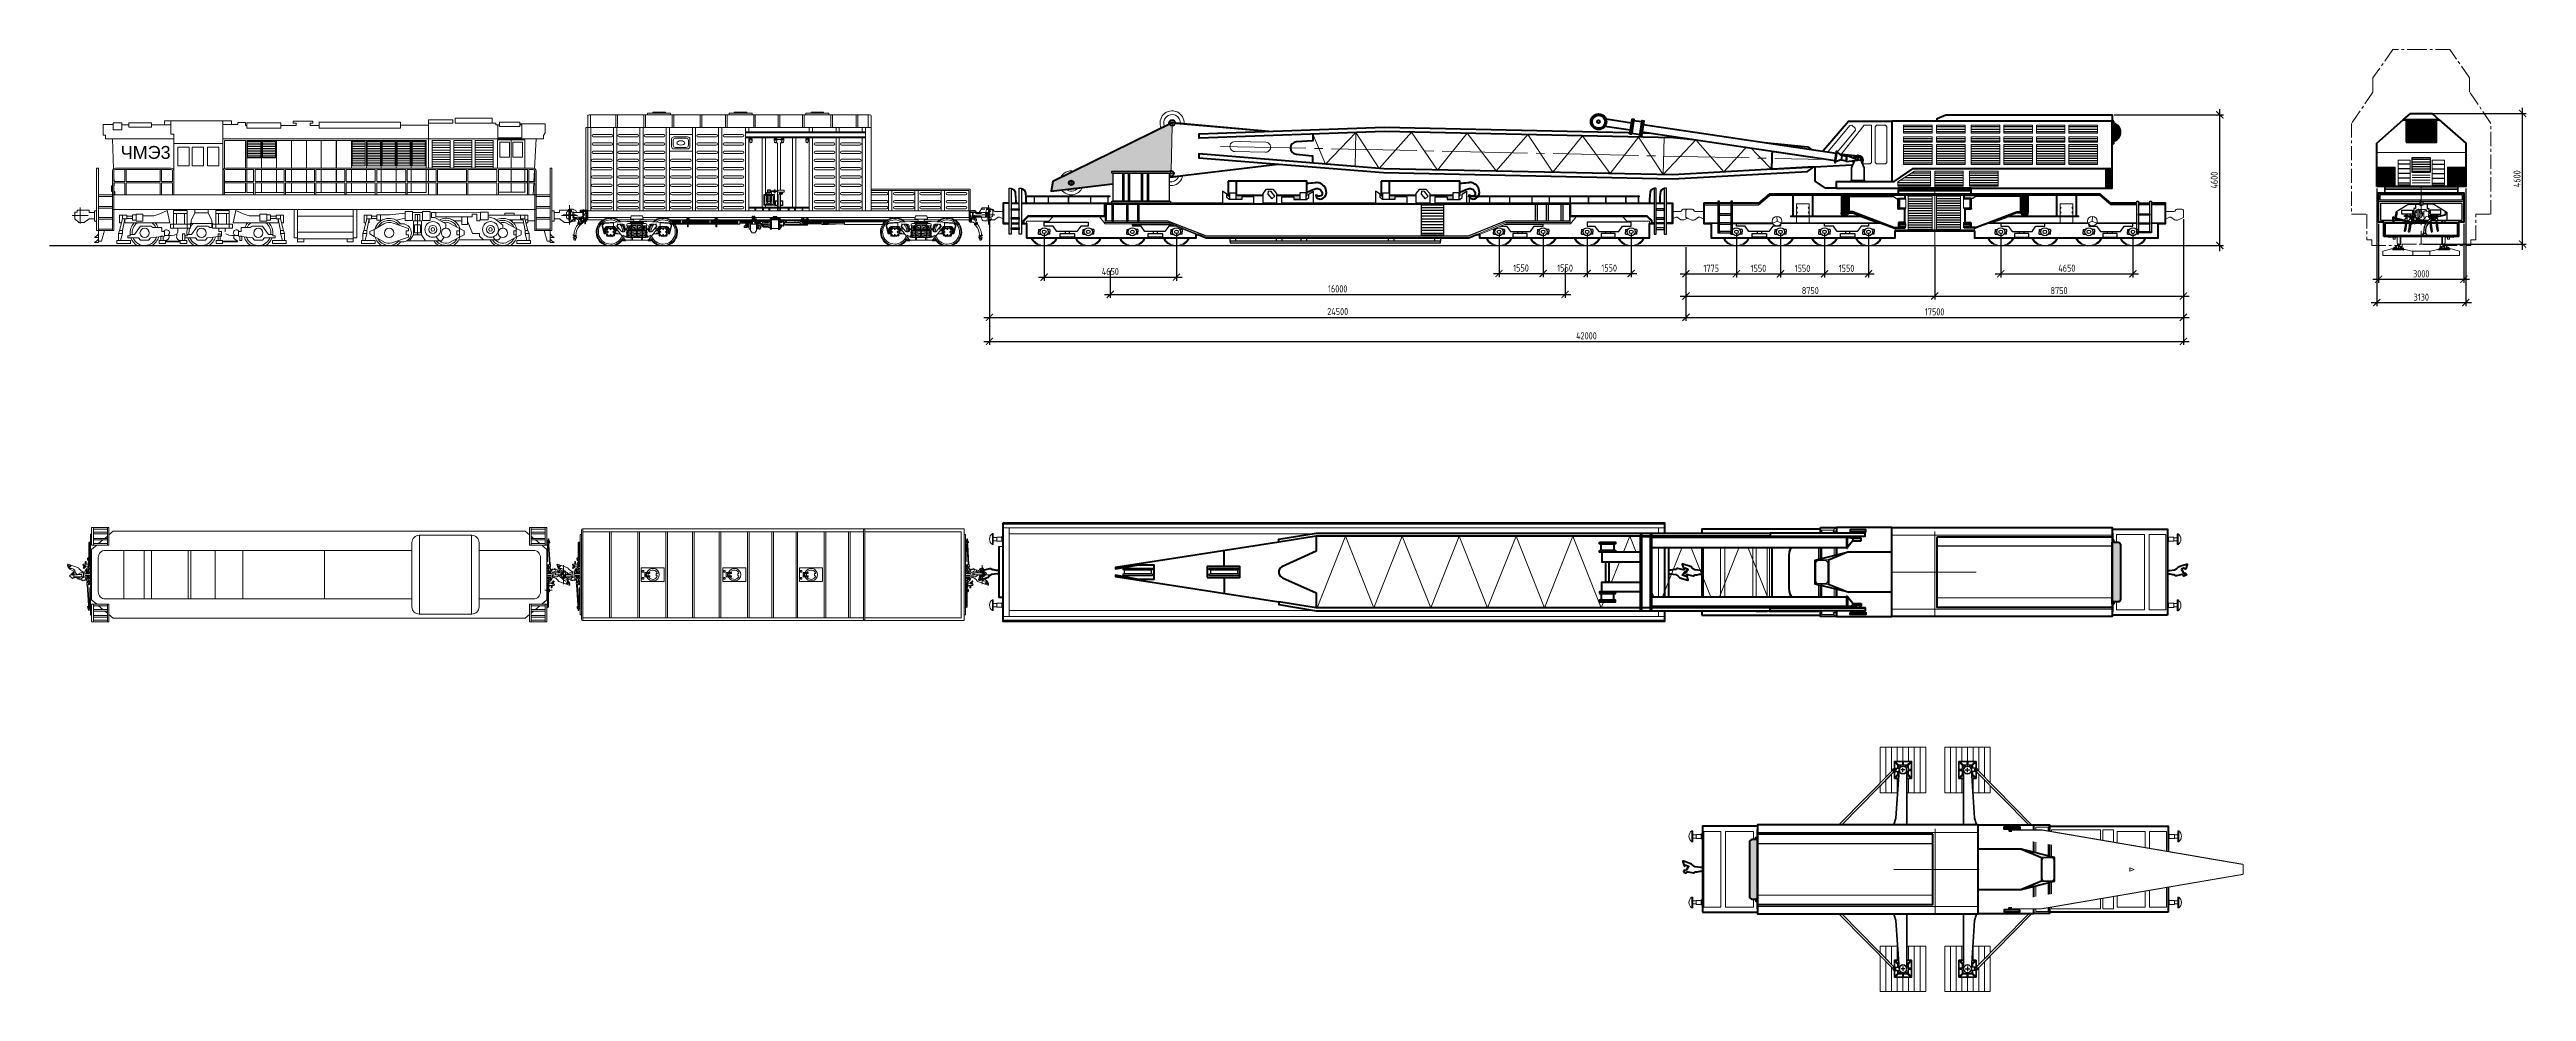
# Model space of a CAD drawing. Header units: millimetres. Extents: x -116888 to 30597, y -50310 to 30934.
# Drawn here: x -116888 to -29752, y -50310 to -17144 of the extents above; entities that cross this region are included whole.
import ezdxf

# ---------------------------------------------------------------- set-up
doc = ezdxf.new("R2010")
doc.units = ezdxf.units.MM
doc.set_wipeout_variables(frame=1)
for name, pattern in [('CENTER', [16, 10, -2, 2, -2]), ('HIDDEN', [9.525, 6.35, -3.175]), ('K5LT32768', [0]), ('K5LT_AXLED', [19.5, 15, -1.5, 1.5, -1.5]), ('K5LT_THIN', [0])]:
    doc.linetypes.add(name, pattern=pattern)
doc.layers.add('1.Основная', color=5, linetype='Continuous', lineweight=60, true_color=0x0000ff)
doc.layers.add('3.Осевая', color=7, linetype='CENTER', lineweight=0, true_color=0xff8000)
for name, color, linetype, lineweight in [('2.Тонкая', 7, 'Continuous', 18), ('4.Штриховая', 7, 'HIDDEN', 0), ('второстепенные', 7, 'Continuous', 25), ('линии', 7, 'Continuous', 35), ('невидимые', 7, 'HIDDEN', 18), ('оси', 7, 'CENTER', 13), ('размеры', 7, 'Continuous', 15), ('штриховка', 7, 'Continuous', 9)]:
    doc.layers.add(name, color=color, linetype=linetype, lineweight=lineweight)
doc.styles.get("Standard").update_dxf_attribs({"font": 'arial.ttf'})
doc.styles.add('ГОСТ 2.304', font='CS_Gost2304.shx')
doc.dimstyles.new('СПДС', dxfattribs={"dimscale": 100, "dimtxt": 2.5, "dimasz": 2.5, "dimexe": 1.25, "dimexo": 0.625, "dimtad": 1, "dimdec": 0, "dimrnd": 0.001, "dimtxsty": 'ГОСТ 2.304', "dimblk": 'ARCHTICK', "dimblk1": 'ARCHTICK', "dimblk2": 'ARCHTICK', "dimcen": 2.5, "dimdle": 2, "dimadec": 0, "dimazin": 2, "dimtfac": 0.75, "dimtdec": 4, "dimtmove": 1, "dimatfit": 3, "dimfxl": 1, "dimtolj": 1, "dimarcsym": 1})
pattern_1 = [(132.0186, (-6076.577, -7434.657), (-7.076385, -6.375767), [])]

msp = doc.modelspace()

# ---------------------------------------------------------------- blocks, each defined once
blk = doc.blocks.new('A$C697A24B6')
at = {"layer": '2.Тонкая', "ltscale": 1000}
for p, q in [((236, -115), (371, 5)), ((-46, -368), (88, -247))]:
    blk.add_line(p, q, dxfattribs=at)
for points in [[(263, 110), (271, 117), (371, 5), (663, -439), (523, -561), (360, -705), (-46, -368), (-146, -256), (-121, -233)], [(263, 110), (271, 117), (209, 187), (196, 175)], [(-196, -175), (-209, -187), (-146, -256), (-121, -233)]]:
    blk.add_lwpolyline(points, dxfattribs=at)
blk.add_arc((19, 14), 243, 359.7752, 0.23115, dxfattribs=at)
blk = doc.blocks.new('A$C575E5054')
at = {"layer": 'невидимые', "ltscale": 1000}
blk.add_blockref('A$C697A24B6', (-1260, 1313), dxfattribs=at)
at = {"layer": 'невидимые', "ltscale": 1000, "xscale": -1}
blk.add_blockref('A$C697A24B6', (1260, 1313), dxfattribs=at)
at = {"layer": 'невидимые', "ltscale": 1000, "xscale": -1, "rotation": 180}
blk.add_blockref('A$C697A24B6', (-1260, -1313), dxfattribs=at)
at = {"layer": 'невидимые', "ltscale": 1000, "rotation": 180}
blk.add_blockref('A$C697A24B6', (1260, -1313), dxfattribs=at)
blk = doc.blocks.new('A$C04AA4361')
at = {"layer": '4.Штриховая', "ltscale": 100}
blk.add_line((-3420, 1556), (-1203, 1565), dxfattribs=at)
for points in [[(-3430, 1499), (-3429, 1419), (-3509, 1418)], [(-1280, 1045), (-1733, 1178), (-3438, 1282)], [(-3349, 1419), (-3429, 1419), (-3429, 1339)], [(-1361, 1304), (-1241, 1305), (-1242, 1425)], [(-1241, 1185), (-1241, 1305), (-1121, 1306)]]:
    blk.add_lwpolyline(points, dxfattribs=at)
for centre, radius in [((-3429, 1419), 137), ((-1241, 1305), 263)]:
    blk.add_circle(centre, radius, dxfattribs=at)
blk = doc.blocks.new('платформа ЕДК-1000_план ТРАНСПОРТ.')
blk.add_wipeout([(790477, 157191), (790477, 157444), (790435, 157444), (790435, 157462), (790253, 157462), (790253, 157477), (790133, 157477), (790133, 157341), (790102, 157341), (790044, 157399), (790004, 157531), (790031, 157640), (790102, 157721), (790133, 157721), (790133, 157592), (790253, 157592), (790253, 157604), (790435, 157604), (790435, 157619), (790477, 157619), (790477, 158630), (790383, 158630), (790293, 158608), (790235, 158608), (790187, 158574), (790158, 158574), (789969, 158613), (789941, 158609), (789913, 158580), (789905, 158559), (789818, 158592), (789813, 158613), (789841, 158664), (789878, 158657), (789888, 158657), (789901, 158664), (789985, 158791), (789985, 158808), (789897, 158839), (789885, 158839), (789868, 158815), (789859, 158807), (789850, 158807), (789837, 158816), (789787, 158970), (789787, 158978), (789806, 158978), (790011, 158919), (790095, 158883), (790150, 158828), (790226, 158783), (790411, 158760), (790477, 158760), (790477, 159772), (790435, 159772), (790435, 159786), (790253, 159786), (790253, 159799), (790133, 159799), (790133, 159670), (790102, 159670), (790033, 159747), (790004, 159853), (790030, 159967), (790102, 160050), (790133, 160050), (790133, 159914), (790253, 159914), (790253, 159928), (790435, 159928), (790435, 159947), (790477, 159947), (790477, 160214), (794650, 160214), (794650, 160268), (802683, 160268), (802683, 160214), (806855, 160214), (806855, 159947), (806897, 159947), (806897, 159928), (807079, 159928), (807079, 159914), (807199, 159914), (807199, 160050), (807231, 160050), (807313, 159943), (807329, 159852), (807297, 159741), (807231, 159670), (807199, 159670), (807199, 159799), (807079, 159799), (807079, 159786), (806897, 159786), (806897, 159772), (806855, 159772), (806855, 158760), (806922, 158760), (807107, 158783), (807183, 158828), (807238, 158883), (807322, 158919), (807527, 158978), (807546, 158978), (807546, 158970), (807496, 158816), (807484, 158807), (807474, 158807), (807465, 158815), (807448, 158839), (807436, 158839), (807348, 158808), (807348, 158791), (807432, 158664), (807445, 158657), (807455, 158657), (807492, 158664), (807520, 158613), (807515, 158592), (807428, 158559), (807420, 158580), (807392, 158609), (807364, 158613), (807175, 158574), (807146, 158574), (807098, 158608), (807040, 158608), (806950, 158630), (806855, 158630), (806855, 157619), (806897, 157619), (806897, 157604), (807079, 157604), (807079, 157592), (807199, 157592), (807199, 157721), (807231, 157721), (807306, 157632), (807329, 157531), (807298, 157416), (807231, 157341), (807199, 157341), (807199, 157477), (807079, 157477), (807079, 157462), (806897, 157462), (806897, 157444), (806855, 157444), (806855, 157191), (802683, 157191), (802683, 157138), (794650, 157138), (794650, 157191)]).dxf.layer = 'штриховка'
at = {"layer": '1.Основная', "color": 5, "ltscale": 1000, "true_color": 0x0000ff}
for points in [[(790477, 157191), (794650, 157191), (794650, 160214), (790477, 160214)], [(794650, 160268), (802683, 160268), (802683, 157138), (794650, 157138)], [(806855, 157191), (802683, 157191), (802683, 160214), (806855, 160214)]]:
    blk.add_lwpolyline(points, close=True, dxfattribs=at)
for points in [[(790478, 158760), (790411, 158760), (790226, 158783), (790150, 158828), (790095, 158883), (790011, 158919), (789806, 158978), (789787, 158978), (789787, 158970), (789837, 158816), (789850, 158807), (789859, 158807), (789868, 158815), (789885, 158839), (789897, 158839), (789985, 158808), (789985, 158800), (789985, 158791), (789901, 158664), (789888, 158657), (789878, 158657), (789841, 158664), (789813, 158613), (789818, 158592), (789905, 158559), (789913, 158580), (789941, 158609), (789969, 158613), (790158, 158574), (790187, 158574), (790235, 158608), (790293, 158608), (790383, 158630), (790477, 158630)], [(806855, 158760), (806922, 158760), (807107, 158783), (807183, 158828), (807238, 158883), (807322, 158919), (807527, 158978), (807546, 158978), (807546, 158970), (807496, 158816), (807484, 158807), (807474, 158807), (807465, 158815), (807448, 158839), (807436, 158839), (807348, 158808), (807348, 158800), (807348, 158791), (807432, 158664), (807445, 158657), (807455, 158657), (807492, 158664), (807520, 158613), (807515, 158592), (807428, 158559), (807420, 158580), (807392, 158609), (807364, 158613), (807175, 158574), (807146, 158574), (807098, 158608), (807040, 158608), (806950, 158630), (806856, 158630)]]:
    blk.add_lwpolyline(points, dxfattribs=at)
blk.add_circle((798666, 158695), 1283, dxfattribs=at)
at = {"layer": '2.Тонкая', "ltscale": 1000}
for points in [[(790102, 160050), (790133, 160050), (790133, 159670), (790102, 159670)], [(790253, 159799), (790133, 159799), (790133, 159914), (790253, 159914)], [(790435, 159786), (790253, 159786), (790253, 159928), (790435, 159928)], [(790477, 159772), (790435, 159772), (790435, 159947), (790477, 159947)], [(790530, 157369), (791126, 157369), (791126, 160024), (790530, 160024)], [(791284, 157369), (792269, 157369), (792269, 160024), (791284, 160024)], [(792390, 157306), (792771, 157306), (792771, 160085), (792390, 160085)], [(792850, 157306), (794582, 157306), (794582, 160085), (792850, 160085)], [(794692, 160176), (795131, 160176), (795131, 157214), (794692, 157214)], [(795191, 160176), (796221, 160176), (796221, 157214), (795191, 157214)], [(796342, 160176), (797306, 160176), (797306, 157214), (796342, 157214)], [(800991, 160176), (800027, 160176), (800027, 157214), (800991, 157214)], [(802142, 160176), (801111, 160176), (801111, 157214), (802142, 157214)], [(802641, 160176), (802201, 160176), (802201, 157214), (802641, 157214)], [(804482, 157306), (802751, 157306), (802751, 160085), (804482, 160085)], [(804942, 157306), (804561, 157306), (804561, 160085), (804942, 160085)], [(806048, 157369), (805063, 157369), (805063, 160024), (806048, 160024)], [(806802, 157369), (806206, 157369), (806206, 160024), (806802, 160024)], [(806855, 159772), (806897, 159772), (806897, 159947), (806855, 159947)], [(806897, 159786), (807079, 159786), (807079, 159928), (806897, 159928)], [(807079, 159799), (807199, 159799), (807199, 159914), (807079, 159914)], [(807231, 160050), (807199, 160050), (807199, 159670), (807231, 159670)], [(790102, 157341), (790133, 157341), (790133, 157721), (790102, 157721)], [(807231, 157341), (807199, 157341), (807199, 157721), (807231, 157721)], [(790253, 157592), (790133, 157592), (790133, 157477), (790253, 157477)], [(790435, 157604), (790253, 157604), (790253, 157462), (790435, 157462)], [(790477, 157619), (790435, 157619), (790435, 157444), (790477, 157444)], [(806855, 157619), (806897, 157619), (806897, 157444), (806855, 157444)], [(806897, 157604), (807079, 157604), (807079, 157462), (806897, 157462)], [(807079, 157592), (807199, 157592), (807199, 157477), (807079, 157477)]]:
    blk.add_lwpolyline(points, close=True, dxfattribs=at)
for centre, start, end in [((790237, 159859), 125.37802, 234.62198), ((807095, 159859), 305.37802, 54.62198), ((790237, 157531), 125.37802, 234.62198), ((807095, 157531), 305.37802, 54.62198)]:
    blk.add_arc(centre, 234, start, end, dxfattribs=at)
at = {"layer": '3.Осевая', "color": 30, "linetype": 'K5LT_AXLED', "ltscale": 200, "true_color": 0xff8000}
for p, q in [((798666, 160268), (798666, 157138)), ((797134, 158703), (800199, 158703))]:
    blk.add_line(p, q, dxfattribs=at)
at = {"layer": '4.Штриховая', "ltscale": 100}
for radius in [1350, 1027]:
    blk.add_circle((798666, 158695), radius, dxfattribs=at)
at = {"layer": 'второстепенные', "ltscale": 1000}
blk.add_circle((798666, 158695), 1153, dxfattribs=at)
at = {"layer": 'Defpoints', "color": 1, "linetype": 'Continuous', "lineweight": 0, "ltscale": 1000}
blk.add_blockref('A$C04AA4361', (798666, 158703), dxfattribs=at)
at = {"layer": 'Defpoints', "color": 1, "linetype": 'Continuous', "lineweight": 0, "ltscale": 1000, "xscale": -1}
blk.add_blockref('A$C04AA4361', (798666, 158703), dxfattribs=at)
at = {"layer": 'Defpoints', "color": 1, "linetype": 'Continuous', "lineweight": 0, "ltscale": 1000, "xscale": -1, "rotation": 180}
blk.add_blockref('A$C04AA4361', (798666, 158703), dxfattribs=at)
at = {"layer": 'Defpoints', "color": 1, "linetype": 'Continuous', "lineweight": 0, "ltscale": 1000, "rotation": 180}
blk.add_blockref('A$C04AA4361', (798666, 158703), dxfattribs=at)
at = {"layer": 'невидимые', "ltscale": 1000}
blk.add_blockref('A$C575E5054', (798666, 158703), dxfattribs=at)
blk = doc.blocks.new('подстреловая платформа ЕДК-1000_план')
blk.add_wipeout([(734612, 132273), (734612, 132759), (734570, 132759), (734570, 132778), (734388, 132778), (734388, 132792), (734268, 132792), (734268, 132656), (734237, 132656), (734166, 132736), (734138, 132847), (734162, 132949), (734237, 133036), (734268, 133036), (734268, 132907), (734388, 132907), (734388, 132920), (734570, 132920), (734570, 132934), (734612, 132934), (734612, 133112), (734467, 133112), (734467, 133946), (734399, 133946), (734214, 133923), (734138, 133878), (734083, 133823), (734000, 133787), (733794, 133728), (733775, 133728), (733775, 133736), (733825, 133890), (733838, 133899), (733847, 133899), (733856, 133891), (733873, 133867), (733885, 133867), (733973, 133898), (733973, 133915), (733889, 134042), (733876, 134049), (733866, 134049), (733829, 134042), (733801, 134094), (733806, 134114), (733893, 134147), (733901, 134126), (733929, 134097), (733957, 134093), (734146, 134132), (734175, 134132), (734223, 134098), (734281, 134098), (734371, 134076), (734467, 134076), (734467, 134909), (734612, 134909), (734612, 135087), (734570, 135087), (734570, 135102), (734388, 135102), (734388, 135114), (734268, 135114), (734268, 134985), (734237, 134984), (734164, 135068), (734138, 135175), (734165, 135283), (734237, 135365), (734268, 135365), (734268, 135229), (734388, 135229), (734388, 135244), (734570, 135244), (734570, 135262), (734612, 135262), (734612, 135749), (757881, 135749), (757881, 135262), (757923, 135262), (757923, 135244), (758105, 135244), (758105, 135229), (758225, 135229), (758225, 135365), (758256, 135365), (758328, 135283), (758355, 135175), (758328, 135066), (758256, 134984), (758225, 134985), (758225, 135114), (758105, 135114), (758105, 135102), (757923, 135102), (757923, 135087), (757881, 135087), (757881, 134909), (758026, 134909), (758026, 134076), (758121, 134076), (758211, 134098), (758269, 134098), (758318, 134132), (758347, 134132), (758536, 134093), (758564, 134097), (758592, 134126), (758600, 134147), (758687, 134114), (758692, 134094), (758663, 134042), (758626, 134049), (758617, 134049), (758603, 134042), (758520, 133915), (758520, 133898), (758608, 133867), (758620, 133867), (758637, 133891), (758646, 133899), (758655, 133899), (758668, 133890), (758717, 133736), (758717, 133728), (758699, 133728), (758493, 133787), (758410, 133823), (758354, 133878), (758278, 133923), (758093, 133946), (758026, 133946), (758026, 133112), (757881, 133112), (757881, 132934), (757923, 132934), (757923, 132920), (758105, 132920), (758105, 132907), (758225, 132907), (758225, 133036), (758256, 133036), (758329, 132953), (758355, 132847), (758330, 132742), (758256, 132656), (758225, 132656), (758225, 132792), (758105, 132792), (758105, 132778), (757923, 132778), (757923, 132759), (757881, 132759), (757881, 132273)]).dxf.layer = 'штриховка'
at = {"linetype": 'Continuous', "lineweight": 0}
blk.add_line((734824, 135571), (734612, 135571), dxfattribs=at)
at = {"layer": '1.Основная', "color": 5, "true_color": 0x0000ff}
for p in [(734467, 134909), (734612, 133112)]:
    blk.add_line(p, (734467, 133112), dxfattribs=at)
at = {"layer": '1.Основная', "color": 5, "ltscale": 1000, "true_color": 0x0000ff}
for p, q in [((757881, 134909), (758026, 134909)), ((758026, 134909), (758026, 133112)), ((757881, 133112), (758026, 133112))]:
    blk.add_line(p, q, dxfattribs=at)
blk.add_lwpolyline([(734612, 135749), (757881, 135748), (757881, 132273), (734612, 132273)], close=True, dxfattribs=at)
for points in [[(734466, 133946), (734399, 133946), (734214, 133923), (734138, 133878), (734083, 133823), (734000, 133787), (733794, 133728), (733775, 133728), (733775, 133736), (733825, 133890), (733838, 133899), (733847, 133899), (733856, 133891), (733873, 133867), (733885, 133867), (733973, 133898), (733973, 133906), (733973, 133915), (733889, 134042), (733876, 134049), (733866, 134049), (733829, 134042), (733801, 134094), (733806, 134114), (733893, 134147), (733901, 134126), (733929, 134097), (733957, 134093), (734146, 134132), (734175, 134132), (734223, 134098), (734281, 134098), (734371, 134076), (734467, 134076)], [(758026, 133946), (758093, 133946), (758278, 133923), (758354, 133878), (758410, 133823), (758493, 133787), (758699, 133728), (758717, 133728), (758717, 133736), (758668, 133890), (758655, 133899), (758646, 133899), (758637, 133891), (758620, 133867), (758608, 133867), (758520, 133898), (758520, 133906), (758520, 133915), (758603, 134042), (758617, 134049), (758626, 134049), (758663, 134042), (758692, 134094), (758687, 134114), (758600, 134147), (758592, 134126), (758564, 134097), (758536, 134093), (758347, 134132), (758318, 134132), (758269, 134098), (758211, 134098), (758121, 134076), (758026, 134076)]]:
    blk.add_lwpolyline(points, dxfattribs=at)
at = {"layer": '2.Тонкая', "linetype": 'Continuous', "lineweight": 0}
for p, q in [((734824, 135571), (734612, 135571)), ((757669, 135571), (757881, 135571)), ((734824, 132451), (734612, 132451)), ((757669, 132451), (757881, 132451))]:
    blk.add_line(p, q, dxfattribs=at)
at = {"layer": '2.Тонкая', "color": 5, "true_color": 0x0000ff}
blk.add_line((734612, 134909), (734467, 134909), dxfattribs=at)
at = {"layer": '2.Тонкая', "ltscale": 1000}
for points in [[(734237, 135365), (734268, 135365), (734268, 134985), (734237, 134985)], [(734388, 135114), (734268, 135114), (734268, 135229), (734388, 135229)], [(734570, 135102), (734388, 135102), (734388, 135244), (734570, 135244)], [(734612, 135087), (734570, 135087), (734570, 135262), (734612, 135262)], [(757881, 135087), (757923, 135087), (757923, 135262), (757881, 135262)], [(757923, 135102), (758105, 135102), (758105, 135244), (757923, 135244)], [(758105, 135114), (758225, 135114), (758225, 135229), (758105, 135229)], [(758256, 135365), (758225, 135365), (758225, 134985), (758256, 134985)], [(734237, 132656), (734268, 132656), (734268, 133036), (734237, 133036)], [(734388, 132907), (734268, 132907), (734268, 132792), (734388, 132792)], [(734570, 132920), (734388, 132920), (734388, 132778), (734570, 132778)], [(734612, 132934), (734570, 132934), (734570, 132759), (734612, 132759)], [(757881, 132934), (757923, 132934), (757923, 132759), (757881, 132759)], [(757923, 132920), (758105, 132920), (758105, 132778), (757923, 132778)], [(758105, 132907), (758225, 132907), (758225, 132792), (758105, 132792)], [(758256, 132656), (758225, 132656), (758225, 133036), (758256, 133036)]]:
    blk.add_lwpolyline(points, close=True, dxfattribs=at)
at = {"layer": '2.Тонкая', "linetype": 'Continuous', "lineweight": 0}
for points in [[(734612, 135701), (757881, 135701), (757881, 132320), (734612, 132320)], [(734824, 135571), (757669, 135571), (757669, 132451), (734824, 132451)], [(757669, 135361), (734824, 135361), (734824, 132661), (757669, 132661)]]:
    blk.add_lwpolyline(points, close=True, dxfattribs=at)
at = {"layer": '2.Тонкая', "ltscale": 1000}
for centre, start, end in [((734372, 135175), 125.37802, 234.62198), ((758121, 135175), 305.37802, 54.62198), ((734372, 132847), 125.37802, 234.62198), ((758121, 132847), 305.37802, 54.62198)]:
    blk.add_arc(centre, 234, start, end, dxfattribs=at)
blk = doc.blocks.new('кабина ЕДК-1000_план ТРАНСПОР.')
blk.add_wipeout([(763934, 148409), (763934, 149367), (763186, 149553), (763186, 150395), (763934, 150581), (763934, 151539), (773633, 151539), (773633, 151095), (773694, 151095), (773694, 151023), (773826, 151023), (773897, 150993), (773926, 150923), (773926, 149024), (773897, 148954), (773826, 148924), (773694, 148924), (773694, 148852), (773633, 148852), (773633, 148409)]).dxf.layer = 'штриховка'
at = {"layer": 'штриховка', "ltscale": 1000}
h = blk.add_hatch(color=2, dxfattribs=at)
h.dxf.hatch_style = 1
h.paths.add_polyline_path([(773694, 148924), (773633, 148924), (773633, 148852), (773694, 148852)])
h.paths.add_polyline_path([(773633, 149124), (773633, 148924), (773694, 148924), (773826, 148924, 0.018757), (773834, 148925)])
h.paths.add_polyline_path([(773926, 149377), (773633, 149668), (773633, 149396), (773926, 149105)])
h.paths.add_polyline_path([(773633, 150211), (773633, 149939), (773926, 149648), (773926, 149920)])
h.paths.add_polyline_path([(773633, 150755), (773633, 150483), (773926, 150192), (773926, 150464)])
h.paths.add_polyline_path([(773826, 151023), (773641, 151023), (773926, 150740), (773926, 150923, 0.414214)])
h.paths.add_polyline_path([(773694, 151095), (773633, 151095), (773633, 151031), (773641, 151023), (773694, 151023)])
at = {"layer": 'штриховка', "ltscale": 1000, "true_color": 0x000000}
h = blk.add_hatch(color=18, dxfattribs=at)
h.dxf.hatch_style = 1
h.paths.add_polyline_path([(773926, 149105), (773633, 149396), (773633, 149124), (773834, 148925, 0.392408), (773926, 149024)])
h.paths.add_polyline_path([(773633, 149939), (773633, 149668), (773926, 149377), (773926, 149648)])
h.paths.add_polyline_path([(773633, 150483), (773633, 150211), (773926, 149920), (773926, 150192)])
h.paths.add_polyline_path([(773641, 151023), (773633, 151023), (773633, 150755), (773926, 150464), (773926, 150740)])
at = {"layer": '1.Основная', "color": 5, "ltscale": 1000, "true_color": 0x0000ff}
for points in [[(763934, 150581), (763934, 151539), (765877, 151539)], [(765877, 150684), (764351, 150684), (763186, 150395), (763186, 149553), (764351, 149263), (765877, 149263)], [(764351, 149263), (763646, 149553), (763646, 150395), (764351, 150684)], [(765877, 148409), (763934, 148409), (763934, 149367)]]:
    blk.add_lwpolyline(points, dxfattribs=at)
for points in [[(764408, 151393), (764963, 151393), (764963, 151466), (764408, 151466)], [(764559, 151393), (764786, 151393), (764786, 151332), (764559, 151332)], [(765877, 148409), (773633, 148409), (773633, 151539), (765877, 151539)], [(767476, 148732), (773633, 148732), (773633, 151215), (767476, 151215)], [(773633, 151023), (773694, 151023), (773694, 151095), (773633, 151095)], [(764408, 148554), (764963, 148554), (764963, 148481), (764408, 148481)], [(764559, 148554), (764786, 148554), (764786, 148616), (764559, 148616)], [(773633, 148924), (773694, 148924), (773694, 148852), (773633, 148852)]]:
    blk.add_lwpolyline(points, close=True, dxfattribs=at)
blk.add_lwpolyline([(773633, 148924), (773826, 148924, 0.414214), (773926, 149024), (773926, 150923, 0.414214), (773826, 151023), (773633, 151023)], format="xyb", close=True, dxfattribs=at)
at = {"layer": '2.Тонкая', "ltscale": 1000}
for p, q in [((773633, 151276), (765877, 151276)), ((773633, 150883), (767476, 150883)), ((773633, 148671), (765877, 148671))]:
    blk.add_line(p, q, dxfattribs=at)
for points in [[(763304, 150380), (763526, 150380, -0.414214), (763626, 150280), (763626, 149667, -0.414214), (763526, 149567), (763304, 149567, -0.414214), (763204, 149667), (763204, 150280, -0.414214)], [(763387, 150401), (763622, 150401, 0.102646), (763642, 150405), (763944, 150536, 0.918184), (763934, 150565), (763384, 150431, 0.887271)], [(763387, 149546), (763622, 149546, -0.102646), (763642, 149542), (763944, 149411, -0.918184), (763934, 149382), (763384, 149516, -0.887271)]]:
    blk.add_lwpolyline(points, format="xyb", close=True, dxfattribs=at)
at = {"layer": '3.Осевая', "color": 30, "linetype": 'K5LT_AXLED', "ltscale": 200, "true_color": 0xff8000}
for p, q in [((767386, 151546), (767386, 148416)), ((765842, 149974), (768906, 149974))]:
    blk.add_line(p, q, dxfattribs=at)
at = {"layer": 'второстепенные', "ltscale": 1000}
blk.add_line((773633, 149064), (767476, 149064), dxfattribs=at)
blk = doc.blocks.new('A$C0CCE1D86')
blk.add_wipeout([(-2448, -1262), (-2448, -1366), (-5786, -1366), (-5786, -1262), (-5728, -1262), (-5728, 1262), (-5786, 1262), (-5786, 1366), (-2448, 1366), (-2445, 1262), (-4537, 1184), (-4947, 1000), (-5115, 584), (-5115, -569), (-4947, -985), (-4537, -1169)]).dxf.layer = 'штриховка'
at = {"layer": '1.Основная', "color": 5, "ltscale": 1000, "true_color": 0x0000ff}
blk.add_lwpolyline([(-2448, -1262), (-4537, -1169, -0.403243), (-5115, -569), (-5115, 8), (-5115, 584, -0.403243), (-4537, 1184), (-2448, 1262)], format="xyb", dxfattribs=at)
blk.add_wipeout([(-5786, 1262), (-5786, 1366), (-21762, 1366), (-23077, 1154), (-23077, 1053), (-28818, 159), (-28818, -160), (-23077, -1044), (-23077, -1145), (-21762, -1366), (-5786, -1366), (-5786, -1262), (-21762, -1263), (-21762, -735), (-22939, -201), (-23052, -103), (-23067, 64), (-22968, 184), (-21763, 735), (-21763, 1262)]).dxf.layer = 'штриховка'
for p, q in [((-5728, 1262), (-5728, -1262)), ((-25000, 195), (-25000, 736)), ((-25000, -186), (-25000, -732))]:
    blk.add_line(p, q, dxfattribs=at)
blk.add_lwpolyline([(-23077, 1053), (-28818, 159), (-28818, 109), (-28000, 255), (-27467, 255), (-27467, 0), (-27467, -256), (-28000, -256), (-28818, -109), (-28818, -160), (-23077, -1044)], dxfattribs=at)
for points in [[(-23077, 1053), (-23077, 1154), (-21762, 1366), (-10432, 1366), (-5786, 1366), (-5786, 1262), (-10432, 1262), (-21763, 1262)], [(-25592, -186), (-24447, -186), (-24447, 195), (-25592, 195)], [(-23077, -1044), (-23077, -1145), (-21762, -1366), (-10433, -1366), (-5786, -1366), (-5786, -1262), (-10431, -1262), (-21762, -1262)]]:
    blk.add_lwpolyline(points, close=True, dxfattribs=at)
at = {"layer": '1.Основная', "ltscale": 1000}
blk.add_lwpolyline([(-21763, 1262), (-21763, 735), (-22968, 184, 0.639508), (-22939, -201), (-21762, -735), (-21762, -1262)], format="xyb", dxfattribs=at)
for points in [[(-5786, 1262), (-2448, 1262), (-2448, 1366), (-5786, 1366)], [(-5786, -1262), (-2448, -1262), (-2448, -1366), (-5786, -1366)]]:
    blk.add_lwpolyline(points, close=True, dxfattribs=at)
at = {"layer": '2.Тонкая', "ltscale": 1000}
blk.add_lwpolyline([(-5728, -1262), (-6728, 1262), (-7728, -1262), (-8728, 1262), (-9728, -1262), (-10728, 1262), (-11728, -1262), (-12728, 1262), (-13728, -1262), (-14728, 1262), (-15728, -1262), (-16728, 1262), (-17728, -1262), (-18728, 1262), (-19728, -1261), (-20728, 1262), (-21728, -1262)], dxfattribs=at)
at = {"layer": 'второстепенные', "ltscale": 1000}
for points in [[(-28536, 142), (-27526, 142, -0.415068), (-27511, 127), (-27511, 94, -0.413359), (-27526, 79), (-28536, 79, -0.415068), (-28551, 94), (-28551, 127, -0.413359)], [(-25505, 142), (-24495, 142, -0.415068), (-24480, 127), (-24480, 94, -0.413359), (-24495, 79), (-25505, 79, -0.415068), (-25520, 94), (-25520, 127, -0.413359)], [(-28536, -62), (-27526, -62, -0.415068), (-27511, -78), (-27511, -111, -0.413359), (-27526, -126), (-28536, -126, -0.415068), (-28551, -111), (-28551, -77, -0.413359)], [(-25505, -62), (-24495, -62, -0.415068), (-24480, -78), (-24480, -111, -0.413359), (-24495, -126), (-25505, -126, -0.415068), (-25520, -111), (-25520, -77, -0.413359)]]:
    blk.add_lwpolyline(points, format="xyb", close=True, dxfattribs=at)
for points in [[(-28500, 79), (-27562, 79), (-27562, -62), (-28500, -62)], [(-25469, 79), (-24531, 79), (-24531, -62), (-25469, -62)]]:
    blk.add_lwpolyline(points, close=True, dxfattribs=at)
blk = doc.blocks.new('портал план')
blk.add_wipeout([(763435, 142748), (763435, 142766), (763461, 142766), (763461, 142757), (763644, 142722), (763750, 142722), (763750, 142789), (763901, 142789), (763901, 142722), (763938, 142722), (763938, 142640), (763644, 142640), (763461, 142408), (763461, 142382), (763435, 142382), (763435, 142399), (756579, 142399), (756579, 140668), (763435, 140668), (763435, 140686), (763461, 140686), (763461, 140659), (763644, 140428), (763938, 140428), (763938, 140346), (763901, 140346), (763901, 140279), (763750, 140279), (763750, 140346), (763644, 140346), (763461, 140310), (763461, 140302), (763435, 140302), (763435, 140319), (756579, 140319), (756579, 140227), (756518, 140227), (756518, 140277), (756220, 140277), (756220, 140227), (756159, 140227), (756159, 142840), (756220, 142840), (756220, 142791), (756518, 142791), (756518, 142841), (756579, 142841), (756579, 142748)]).dxf.layer = '1.Основная'
at = {"layer": '1.Основная', "color": 5, "ltscale": 1000, "true_color": 0x0000ff}
for p, q in [((763644, 142722), (763461, 142757)), ((763644, 142640), (763461, 142408)), ((763644, 140428), (763461, 140659)), ((763644, 140346), (763461, 140310))]:
    blk.add_line(p, q, dxfattribs=at)
for points in [[(763461, 142382), (763461, 142766), (763435, 142766), (763435, 142382)], [(763938, 142640), (763938, 142722), (763644, 142722), (763644, 142640)], [(763750, 142789), (763901, 142789), (763901, 142722), (763750, 142722)], [(763461, 140686), (763461, 140302), (763435, 140302), (763435, 140686)], [(763938, 140428), (763938, 140346), (763644, 140346), (763644, 140428)], [(763750, 140279), (763901, 140279), (763901, 140346), (763750, 140346)]]:
    blk.add_lwpolyline(points, close=True, dxfattribs=at)
blk.add_wipeout([(756159, 141175), (756159, 140835), (755293, 140835), (755293, 140776), (755238, 140776), (755238, 140544), (755293, 140544), (755293, 140485), (754738, 140485), (754738, 140544), (754792, 140544), (754792, 140776), (754738, 140776), (754738, 140835), (754816, 140835), (754816, 141175), (754957, 141175), (754957, 141893), (754816, 141893), (754816, 142233), (754738, 142233), (754738, 142292), (754792, 142292), (754792, 142524), (754738, 142524), (754738, 142583), (755293, 142583), (755293, 142524), (755238, 142524), (755238, 142292), (755293, 142292), (755293, 142233), (756159, 142233), (756159, 141893), (755057, 141893), (755057, 141175)]).dxf.layer = '1.Основная'
for points in [[(754738, 142583), (755293, 142583), (755293, 142524), (754738, 142524)], [(754738, 142292), (755293, 142292), (755293, 142233), (754738, 142233)], [(754792, 142524), (755238, 142524), (755238, 142292), (754792, 142292)], [(756159, 142840), (756159, 140227), (756220, 140227), (756220, 142840)], [(756518, 142791), (756518, 140277), (756220, 140277), (756220, 142791)], [(756518, 142841), (756518, 140227), (756579, 140227), (756579, 142841)], [(754957, 141893), (755057, 141893), (755057, 141175), (754957, 141175)], [(754738, 140776), (755293, 140776), (755293, 140835), (754738, 140835)], [(754738, 140485), (755293, 140485), (755293, 140544), (754738, 140544)], [(754792, 140544), (755238, 140544), (755238, 140776), (754792, 140776)]]:
    blk.add_lwpolyline(points, close=True, dxfattribs=at)
for points in [[(756159, 142233), (754816, 142233), (754816, 141893), (756159, 141893)], [(756579, 142399), (763435, 142399), (763435, 142748), (756579, 142748)], [(756159, 140835), (754816, 140835), (754816, 141175), (756159, 141175)], [(756579, 140668), (763435, 140668), (763435, 140319), (756579, 140319)]]:
    blk.add_lwpolyline(points, dxfattribs=at)
blk = doc.blocks.new('*U43')
at = {"layer": 'линии'}
blk.add_blockref('платформа ЕДК-1000_план ТРАНСПОРТ.', (-798666, -158703), dxfattribs=at)
blk.add_blockref('подстреловая платформа ЕДК-1000_план', (-767386, -134011), dxfattribs=at)
at = {"layer": 'линии', "xscale": -1, "rotation": 180}
blk.add_blockref('кабина ЕДК-1000_план ТРАНСПОР.', (-767386, 149974), dxfattribs=at)
at = {"layer": 'линии', "ltscale": 1000}
blk.add_blockref('A$C0CCE1D86', (0, 0), dxfattribs=at)
at = {"layer": 'линии'}
blk.add_blockref('портал план', (-766525, -141534), dxfattribs=at)
blk = doc.blocks.new('_ArchTick')
at = {"color": 0, "linetype": 'ByBlock', "lineweight": 30, "const_width": 0.15}
blk.add_lwpolyline([(-0.5, -0.5), (0.5, 0.5)], dxfattribs=at)
blk = doc.blocks.new('*D55')
at = {"layer": 'Defpoints', "color": 0, "ltscale": 100}
for p in [(-83821, -24044), (-59321, -24044), (-59321, -26574)]:
    blk.add_point(p, dxfattribs=at)
at = {"layer": 'размеры', "color": 0, "lineweight": -2, "ltscale": 1000}
for p, q in [((-83821, -24107), (-83821, -26699)), ((-59321, -24107), (-59321, -26699)), ((-84021, -26574), (-59121, -26574))]:
    blk.add_line(p, q, dxfattribs=at)
at = {"layer": 'размеры', "color": 0, "lineweight": -2, "ltscale": 100, "xscale": 250, "yscale": 250, "zscale": 250, "rotation": 180}
blk.add_blockref('_ArchTick', (-83821, -26574), dxfattribs=at)
at = {"layer": 'размеры', "color": 0, "lineweight": -2, "ltscale": 100, "xscale": 250, "yscale": 250, "zscale": 250}
blk.add_blockref('_ArchTick', (-59321, -26574), dxfattribs=at)
at = {"layer": 'размеры', "color": 0, "ltscale": 100, "insert": (-71571, -26372), "char_height": 250, "attachment_point": 5, "style": 'ГОСТ 2.304'}
blk.add_mtext('\\A1;24500', dxfattribs=at)
blk = doc.blocks.new('*D56')
at = {"layer": 'Defpoints', "color": 0, "ltscale": 100}
for p in [(-79571, -24861), (-63571, -24781), (-63571, -25766)]:
    blk.add_point(p, dxfattribs=at)
at = {"layer": 'размеры', "color": 0, "lineweight": -2, "ltscale": 1000}
for p, q in [((-79571, -24924), (-79571, -25891)), ((-63571, -24843), (-63571, -25891)), ((-79771, -25766), (-63371, -25766))]:
    blk.add_line(p, q, dxfattribs=at)
at = {"layer": 'размеры', "color": 0, "lineweight": -2, "ltscale": 100, "xscale": 250, "yscale": 250, "zscale": 250, "rotation": 180}
blk.add_blockref('_ArchTick', (-79571, -25766), dxfattribs=at)
at = {"layer": 'размеры', "color": 0, "lineweight": -2, "ltscale": 100, "xscale": 250, "yscale": 250, "zscale": 250}
blk.add_blockref('_ArchTick', (-63571, -25766), dxfattribs=at)
at = {"layer": 'размеры', "color": 0, "ltscale": 100, "insert": (-71571, -25572), "char_height": 250, "attachment_point": 5, "style": 'ГОСТ 2.304'}
blk.add_mtext('\\A1;16000', dxfattribs=at)
blk = doc.blocks.new('*D57')
at = {"layer": 'Defpoints', "color": 0, "ltscale": 100}
for p in [(-59321, -24044), (-57546, -23562), (-57546, -25041)]:
    blk.add_point(p, dxfattribs=at)
at = {"layer": 'размеры', "color": 0, "lineweight": -2, "ltscale": 1000}
for p, q in [((-59321, -24107), (-59321, -25166)), ((-57546, -23625), (-57546, -25166)), ((-59521, -25041), (-57346, -25041))]:
    blk.add_line(p, q, dxfattribs=at)
at = {"layer": 'размеры', "color": 0, "lineweight": -2, "ltscale": 100, "xscale": 250, "yscale": 250, "zscale": 250, "rotation": 180}
blk.add_blockref('_ArchTick', (-59321, -25041), dxfattribs=at)
at = {"layer": 'размеры', "color": 0, "lineweight": -2, "ltscale": 100, "xscale": 250, "yscale": 250, "zscale": 250}
blk.add_blockref('_ArchTick', (-57546, -25041), dxfattribs=at)
at = {"layer": 'размеры', "color": 0, "ltscale": 100, "insert": (-58433, -24849), "char_height": 250, "attachment_point": 5, "style": 'ГОСТ 2.304'}
blk.add_mtext('\\A1;1775', dxfattribs=at)
blk = doc.blocks.new('*D58')
at = {"layer": 'Defpoints', "color": 0, "ltscale": 100}
for p in [(-57546, -23562), (-55996, -23562), (-55996, -25041)]:
    blk.add_point(p, dxfattribs=at)
at = {"layer": 'размеры', "color": 0, "lineweight": -2, "ltscale": 1000}
for p, q in [((-57546, -23625), (-57546, -25166)), ((-55996, -23625), (-55996, -25166)), ((-57746, -25041), (-55796, -25041))]:
    blk.add_line(p, q, dxfattribs=at)
at = {"layer": 'размеры', "color": 0, "lineweight": -2, "ltscale": 100, "xscale": 250, "yscale": 250, "zscale": 250, "rotation": 180}
blk.add_blockref('_ArchTick', (-57546, -25041), dxfattribs=at)
at = {"layer": 'размеры', "color": 0, "lineweight": -2, "ltscale": 100, "xscale": 250, "yscale": 250, "zscale": 250}
blk.add_blockref('_ArchTick', (-55996, -25041), dxfattribs=at)
at = {"layer": 'размеры', "color": 0, "ltscale": 100, "insert": (-56771, -24849), "char_height": 250, "attachment_point": 5, "style": 'ГОСТ 2.304'}
blk.add_mtext('\\A1;1550', dxfattribs=at)
blk = doc.blocks.new('*D59')
at = {"layer": 'Defpoints', "color": 0, "ltscale": 100}
for p in [(-55996, -23562), (-54446, -23562), (-54446, -25041)]:
    blk.add_point(p, dxfattribs=at)
at = {"layer": 'размеры', "color": 0, "lineweight": -2, "ltscale": 1000}
for p, q in [((-55996, -23625), (-55996, -25166)), ((-54446, -23625), (-54446, -25166)), ((-56196, -25041), (-54246, -25041))]:
    blk.add_line(p, q, dxfattribs=at)
at = {"layer": 'размеры', "color": 0, "lineweight": -2, "ltscale": 100, "xscale": 250, "yscale": 250, "zscale": 250, "rotation": 180}
blk.add_blockref('_ArchTick', (-55996, -25041), dxfattribs=at)
at = {"layer": 'размеры', "color": 0, "lineweight": -2, "ltscale": 100, "xscale": 250, "yscale": 250, "zscale": 250}
blk.add_blockref('_ArchTick', (-54446, -25041), dxfattribs=at)
at = {"layer": 'размеры', "color": 0, "ltscale": 100, "insert": (-55221, -24849), "char_height": 250, "attachment_point": 5, "style": 'ГОСТ 2.304'}
blk.add_mtext('\\A1;1550', dxfattribs=at)
blk = doc.blocks.new('*D60')
at = {"layer": 'Defpoints', "color": 0, "ltscale": 100}
for p in [(-54446, -23562), (-52896, -23562), (-52896, -25041)]:
    blk.add_point(p, dxfattribs=at)
at = {"layer": 'размеры', "color": 0, "lineweight": -2, "ltscale": 1000}
for p, q in [((-54446, -23625), (-54446, -25166)), ((-52896, -23625), (-52896, -25166)), ((-54646, -25041), (-52696, -25041))]:
    blk.add_line(p, q, dxfattribs=at)
at = {"layer": 'размеры', "color": 0, "lineweight": -2, "ltscale": 100, "xscale": 250, "yscale": 250, "zscale": 250, "rotation": 180}
blk.add_blockref('_ArchTick', (-54446, -25041), dxfattribs=at)
at = {"layer": 'размеры', "color": 0, "lineweight": -2, "ltscale": 100, "xscale": 250, "yscale": 250, "zscale": 250}
blk.add_blockref('_ArchTick', (-52896, -25041), dxfattribs=at)
at = {"layer": 'размеры', "color": 0, "ltscale": 100, "insert": (-53671, -24849), "char_height": 250, "attachment_point": 5, "style": 'ГОСТ 2.304'}
blk.add_mtext('\\A1;1550', dxfattribs=at)
blk = doc.blocks.new('*D61')
at = {"layer": 'Defpoints', "color": 0, "ltscale": 100}
for p in [(-48246, -23562), (-43596, -23562), (-43596, -25041)]:
    blk.add_point(p, dxfattribs=at)
at = {"layer": 'размеры', "color": 0, "lineweight": -2, "ltscale": 1000}
for p, q in [((-48246, -23625), (-48246, -25166)), ((-43596, -23625), (-43596, -25166)), ((-48446, -25041), (-43396, -25041))]:
    blk.add_line(p, q, dxfattribs=at)
at = {"layer": 'размеры', "color": 0, "lineweight": -2, "ltscale": 100, "xscale": 250, "yscale": 250, "zscale": 250, "rotation": 180}
blk.add_blockref('_ArchTick', (-48246, -25041), dxfattribs=at)
at = {"layer": 'размеры', "color": 0, "lineweight": -2, "ltscale": 100, "xscale": 250, "yscale": 250, "zscale": 250}
blk.add_blockref('_ArchTick', (-43596, -25041), dxfattribs=at)
at = {"layer": 'размеры', "color": 0, "ltscale": 100, "insert": (-45921, -24841), "char_height": 250, "attachment_point": 5, "style": 'ГОСТ 2.304'}
blk.add_mtext('\\A1;4650', dxfattribs=at)
blk = doc.blocks.new('*D62')
at = {"layer": 'Defpoints', "color": 0, "ltscale": 100}
for p in [(-81896, -23562), (-77246, -23562), (-77246, -25160)]:
    blk.add_point(p, dxfattribs=at)
at = {"layer": 'размеры', "color": 0, "lineweight": -2, "ltscale": 1000}
for p, q in [((-81896, -23625), (-81896, -25285)), ((-77246, -23625), (-77246, -25285)), ((-82096, -25160), (-77046, -25160))]:
    blk.add_line(p, q, dxfattribs=at)
at = {"layer": 'размеры', "color": 0, "lineweight": -2, "ltscale": 100, "xscale": 250, "yscale": 250, "zscale": 250, "rotation": 180}
blk.add_blockref('_ArchTick', (-81896, -25160), dxfattribs=at)
at = {"layer": 'размеры', "color": 0, "lineweight": -2, "ltscale": 100, "xscale": 250, "yscale": 250, "zscale": 250}
blk.add_blockref('_ArchTick', (-77246, -25160), dxfattribs=at)
at = {"layer": 'размеры', "color": 0, "ltscale": 100, "insert": (-79571, -24960), "char_height": 250, "attachment_point": 5, "style": 'ГОСТ 2.304'}
blk.add_mtext('\\A1;4650', dxfattribs=at)
blk = doc.blocks.new('*D63')
at = {"layer": 'Defpoints', "color": 0, "ltscale": 100}
for p in [(-65896, -23562), (-64346, -23562), (-64346, -25031)]:
    blk.add_point(p, dxfattribs=at)
at = {"layer": 'размеры', "color": 0, "lineweight": -2, "ltscale": 1000}
for p, q in [((-65896, -23625), (-65896, -25156)), ((-64346, -23625), (-64346, -25156)), ((-66096, -25031), (-64146, -25031))]:
    blk.add_line(p, q, dxfattribs=at)
at = {"layer": 'размеры', "color": 0, "lineweight": -2, "ltscale": 100, "xscale": 250, "yscale": 250, "zscale": 250, "rotation": 180}
blk.add_blockref('_ArchTick', (-65896, -25031), dxfattribs=at)
at = {"layer": 'размеры', "color": 0, "lineweight": -2, "ltscale": 100, "xscale": 250, "yscale": 250, "zscale": 250}
blk.add_blockref('_ArchTick', (-64346, -25031), dxfattribs=at)
at = {"layer": 'размеры', "color": 0, "ltscale": 100, "insert": (-65121, -24838), "char_height": 250, "attachment_point": 5, "style": 'ГОСТ 2.304'}
blk.add_mtext('\\A1;1550', dxfattribs=at)
blk = doc.blocks.new('*D64')
at = {"layer": 'Defpoints', "color": 0, "ltscale": 100}
for p in [(-64346, -23562), (-62796, -23562), (-62796, -25031)]:
    blk.add_point(p, dxfattribs=at)
at = {"layer": 'размеры', "color": 0, "lineweight": -2, "ltscale": 1000}
for p, q in [((-64346, -23625), (-64346, -25156)), ((-62796, -23625), (-62796, -25156)), ((-64546, -25031), (-62596, -25031))]:
    blk.add_line(p, q, dxfattribs=at)
at = {"layer": 'размеры', "color": 0, "lineweight": -2, "ltscale": 100, "xscale": 250, "yscale": 250, "zscale": 250, "rotation": 180}
blk.add_blockref('_ArchTick', (-64346, -25031), dxfattribs=at)
at = {"layer": 'размеры', "color": 0, "lineweight": -2, "ltscale": 100, "xscale": 250, "yscale": 250, "zscale": 250}
blk.add_blockref('_ArchTick', (-62796, -25031), dxfattribs=at)
at = {"layer": 'размеры', "color": 0, "ltscale": 100, "insert": (-63571, -24838), "char_height": 250, "attachment_point": 5, "style": 'ГОСТ 2.304'}
blk.add_mtext('\\A1;1550', dxfattribs=at)
blk = doc.blocks.new('*D65')
at = {"layer": 'Defpoints', "color": 0, "ltscale": 100}
for p in [(-62796, -23562), (-61246, -23562), (-61246, -25031)]:
    blk.add_point(p, dxfattribs=at)
at = {"layer": 'размеры', "color": 0, "lineweight": -2, "ltscale": 1000}
for p, q in [((-62796, -23625), (-62796, -25156)), ((-61246, -23625), (-61246, -25156)), ((-62996, -25031), (-61046, -25031))]:
    blk.add_line(p, q, dxfattribs=at)
at = {"layer": 'размеры', "color": 0, "lineweight": -2, "ltscale": 100, "xscale": 250, "yscale": 250, "zscale": 250, "rotation": 180}
blk.add_blockref('_ArchTick', (-62796, -25031), dxfattribs=at)
at = {"layer": 'размеры', "color": 0, "lineweight": -2, "ltscale": 100, "xscale": 250, "yscale": 250, "zscale": 250}
blk.add_blockref('_ArchTick', (-61246, -25031), dxfattribs=at)
at = {"layer": 'размеры', "color": 0, "ltscale": 100, "insert": (-62021, -24838), "char_height": 250, "attachment_point": 5, "style": 'ГОСТ 2.304'}
blk.add_mtext('\\A1;1550', dxfattribs=at)
blk = doc.blocks.new('*D66')
at = {"layer": 'Defpoints', "color": 0, "ltscale": 100}
for p in [(-44324, -19444), (-40541, -19444), (-43420, -24044)]:
    blk.add_point(p, dxfattribs=at)
at = {"layer": 'размеры', "color": 0, "lineweight": -2, "ltscale": 1000}
for p, q in [((-44262, -19444), (-40416, -19444)), ((-40541, -24244), (-40541, -19244)), ((-43357, -24044), (-40416, -24044))]:
    blk.add_line(p, q, dxfattribs=at)
at = {"layer": 'размеры', "color": 0, "lineweight": -2, "ltscale": 100, "xscale": 250, "yscale": 250, "zscale": 250}
for p, rotation in [((-40541, -19444), 90), ((-40541, -24044), 270)]:
    blk.add_blockref('_ArchTick', p, dxfattribs=dict(at, rotation=rotation))
at = {"layer": 'размеры', "color": 0, "ltscale": 100, "insert": (-40736, -21744), "char_height": 250, "attachment_point": 5, "rotation": 90, "style": 'ГОСТ 2.304'}
blk.add_mtext('\\A1;4600', dxfattribs=at)
blk = doc.blocks.new('*D67')
at = {"layer": 'Defpoints', "color": 0, "ltscale": 100}
for p in [(-83821, -23053), (-41821, -23054), (-41821, -27421)]:
    blk.add_point(p, dxfattribs=at)
at = {"layer": 'размеры', "color": 0, "lineweight": -2, "ltscale": 1000}
for p, q in [((-83821, -23116), (-83821, -27546)), ((-41821, -23116), (-41821, -27546)), ((-84021, -27421), (-41621, -27421))]:
    blk.add_line(p, q, dxfattribs=at)
at = {"layer": 'размеры', "color": 0, "lineweight": -2, "ltscale": 100, "xscale": 250, "yscale": 250, "zscale": 250, "rotation": 180}
blk.add_blockref('_ArchTick', (-83821, -27421), dxfattribs=at)
at = {"layer": 'размеры', "color": 0, "lineweight": -2, "ltscale": 100, "xscale": 250, "yscale": 250, "zscale": 250}
blk.add_blockref('_ArchTick', (-41821, -27421), dxfattribs=at)
at = {"layer": 'размеры', "color": 0, "ltscale": 100, "insert": (-62821, -27224), "char_height": 250, "attachment_point": 5, "style": 'ГОСТ 2.304'}
blk.add_mtext('\\A1;42000', dxfattribs=at)
blk = doc.blocks.new('*D68')
at = {"layer": 'Defpoints', "color": 0, "ltscale": 100}
for p in [(-59321, -24107), (-50571, -24044), (-50571, -25824)]:
    blk.add_point(p, dxfattribs=at)
at = {"layer": 'размеры', "color": 0, "lineweight": -2, "ltscale": 1000}
for p, q in [((-59321, -24169), (-59321, -25949)), ((-50571, -24107), (-50571, -25949)), ((-59521, -25824), (-50371, -25824))]:
    blk.add_line(p, q, dxfattribs=at)
at = {"layer": 'размеры', "color": 0, "lineweight": -2, "ltscale": 100, "xscale": 250, "yscale": 250, "zscale": 250, "rotation": 180}
blk.add_blockref('_ArchTick', (-59321, -25824), dxfattribs=at)
at = {"layer": 'размеры', "color": 0, "lineweight": -2, "ltscale": 100, "xscale": 250, "yscale": 250, "zscale": 250}
blk.add_blockref('_ArchTick', (-50571, -25824), dxfattribs=at)
at = {"layer": 'размеры', "color": 0, "ltscale": 100, "insert": (-54946, -25632), "char_height": 250, "attachment_point": 5, "style": 'ГОСТ 2.304'}
blk.add_mtext('\\A1;8750', dxfattribs=at)
blk = doc.blocks.new('*D46')
at = {"layer": 'Defpoints', "color": 0, "ltscale": 100}
for p in [(-41821, -23179), (-50571, -24169), (-41821, -25824)]:
    blk.add_point(p, dxfattribs=at)
at = {"layer": 'размеры', "color": 0, "lineweight": -2, "ltscale": 1000}
for p, q in [((-41821, -23241), (-41821, -25949)), ((-50571, -24232), (-50571, -25949)), ((-50771, -25824), (-41621, -25824))]:
    blk.add_line(p, q, dxfattribs=at)
at = {"layer": 'размеры', "color": 0, "lineweight": -2, "ltscale": 100, "xscale": 250, "yscale": 250, "zscale": 250, "rotation": 180}
blk.add_blockref('_ArchTick', (-50571, -25824), dxfattribs=at)
at = {"layer": 'размеры', "color": 0, "lineweight": -2, "ltscale": 100, "xscale": 250, "yscale": 250, "zscale": 250}
blk.add_blockref('_ArchTick', (-41821, -25824), dxfattribs=at)
at = {"layer": 'размеры', "color": 0, "ltscale": 100, "insert": (-46196, -25632), "char_height": 250, "attachment_point": 5, "style": 'ГОСТ 2.304'}
blk.add_mtext('\\A1;8750', dxfattribs=at)
blk = doc.blocks.new('*D47')
at = {"layer": 'Defpoints', "color": 0, "ltscale": 100}
for p in [(-59321, -25752), (-41821, -25752), (-41821, -26574)]:
    blk.add_point(p, dxfattribs=at)
at = {"layer": 'размеры', "color": 0, "lineweight": -2, "ltscale": 1000}
for p, q in [((-59321, -25814), (-59321, -26699)), ((-41821, -25814), (-41821, -26699)), ((-59521, -26574), (-41621, -26574))]:
    blk.add_line(p, q, dxfattribs=at)
at = {"layer": 'размеры', "color": 0, "lineweight": -2, "ltscale": 100, "xscale": 250, "yscale": 250, "zscale": 250, "rotation": 180}
blk.add_blockref('_ArchTick', (-59321, -26574), dxfattribs=at)
at = {"layer": 'размеры', "color": 0, "lineweight": -2, "ltscale": 100, "xscale": 250, "yscale": 250, "zscale": 250}
blk.add_blockref('_ArchTick', (-41821, -26574), dxfattribs=at)
at = {"layer": 'размеры', "color": 0, "ltscale": 100, "insert": (-50571, -26382), "char_height": 250, "attachment_point": 5, "style": 'ГОСТ 2.304'}
blk.add_mtext('\\A1;17500', dxfattribs=at)
blk = doc.blocks.new('*U99')
at = {"layer": 'штриховка', "ltscale": 1000}
h = blk.add_hatch(color=2, dxfattribs=at)
h.dxf.hatch_style = 1
h.paths.add_polyline_path([(-73, 3673), (-347, 3673), (-260, 3586), (14, 3586)])
h.paths.add_polyline_path([(-533, 4130), (-533, 3858), (-347, 3673), (-73, 3673)])
h.paths.add_polyline_path([(-234, 4376), (-508, 4376), (-431, 4300), (-157, 4300)])
h.paths.add_polyline_path([(-157, 4300), (-431, 4300), (201, 3673), (475, 3673)])
h.paths.add_polyline_path([(475, 3673), (201, 3673), (288, 3586), (533, 3586), (533, 3615)])
h.paths.add_polyline_path([(533, 4158), (391, 4300), (117, 4300), (533, 3886)])
h.paths.add_polyline_path([(314, 4376), (40, 4376), (117, 4300), (391, 4300)])
h = blk.add_hatch(color=256, dxfattribs=at)
h.dxf.hatch_style = 1
h.paths.add_polyline_path([(-347, 3673), (-533, 3673), (-533, 3586), (-260, 3586)])
h.paths.add_polyline_path([(-533, 3858), (-533, 3673), (-347, 3673)], flags=17)
h.paths.add_polyline_path([(201, 3673), (-73, 3673), (14, 3586), (288, 3586)])
h.paths.add_polyline_path([(-431, 4300), (-533, 4300), (-533, 4130), (-73, 3673), (201, 3673)])
h.paths.add_polyline_path([(-508, 4376), (-533, 4376), (-533, 4300), (-431, 4300)])
h.paths.add_polyline_path([(40, 4376), (-234, 4376), (-157, 4300), (117, 4300)])
h.paths.add_polyline_path([(117, 4300), (-157, 4300), (475, 3673), (533, 3673), (533, 3886)])
h.paths.add_polyline_path([(533, 3673), (475, 3673), (533, 3615)])
h.paths.add_polyline_path([(533, 4300), (391, 4300), (533, 4158)], flags=17)
h.paths.add_polyline_path([(533, 4376), (314, 4376), (391, 4300), (533, 4300)])
at = {"layer": 'штриховка', "ltscale": 5}
h = blk.add_hatch(dxfattribs=at)
h.set_pattern_fill('ANSI31', color=256, scale=3, angle=-2.9814, style=0)
h.set_pattern_definition([(42.0186, (-996.639, 4838.189), (-6.375767, 7.076385), [])])
h.paths.add_polyline_path([(-797, 0, 0.042681), (-827, -1, 0.365078), (-836, -10), (-837, -32, 0.340622), (-835, -34), (-819, -40, -0.301939), (-812, -48, -0.061945), (-815, -134, -0.317653), (-836, -155), (-877, -162, 0.347424), (-880, -166), (-880, -174, 0.414214), (-878, -176), (-807, -180)])
h = blk.add_hatch(dxfattribs=at)
h.set_pattern_fill('ANSI31', color=256, scale=3, angle=-2.9814, style=0)
h.set_pattern_definition([(137.98152, (3253.059, 6870.573), (6.375751, 7.076399), [])])
edge = h.paths.add_edge_path()
edge.add_ellipse((737, -174), major_axis=(2.83, 2.83), ratio=1, start_angle=61.34773, end_angle=137.98146, ccw=False)
edge.add_line((736, -170), (776, -158))
edge.add_ellipse((769, -134), major_axis=(-17.7, 17.7), ratio=1, start_angle=151.34773, end_angle=221.83816)
edge.add_ellipse((444, -116), major_axis=(-247, 247), ratio=1, start_angle=221.83816, end_angle=236.01672)
edge.add_ellipse((778, -51), major_axis=(6.72, 6.72), ratio=1, start_angle=326.01672, end_angle=393.22127)
edge.add_line((780, -42), (763, -38))
edge.add_ellipse((764, -36), major_axis=(1.77, 1.77), ratio=1, start_angle=137.98146, end_angle=213.22127, ccw=False)
edge.add_line((761, -36), (760, -14))
edge.add_ellipse((770, -14), major_axis=(7.07, 7.07), ratio=1, start_angle=57.75741, end_angle=137.98146, ccw=False)
edge.add_ellipse((807, -175), major_axis=(-124, 124), ratio=1, start_angle=317.98146, end_angle=327.75741, ccw=False)
edge.add_line((797, 0), (807, -180))
edge.add_line((807, -180), (735, -183))
edge.add_ellipse((735, -181), major_axis=(-1.41, 1.41), ratio=1, start_angle=47.98146, end_angle=137.98146, ccw=False)
edge.add_line((733, -182), (733, -174))
h = blk.add_hatch(dxfattribs=at)
h.set_pattern_fill('ANSI31', color=256, scale=3, angle=-2.9814, style=0)
h.set_pattern_definition([(137.98152, (996.628, 4838.191), (6.375751, 7.076399), [])])
edge = h.paths.add_edge_path()
edge.add_ellipse((807, -175), major_axis=(124, 124), ratio=1, start_angle=398.20552, end_angle=407.98146, ccw=False)
edge.add_ellipse((826, -11), major_axis=(-7.07, 7.07), ratio=1, start_angle=227.98146, end_angle=308.20552, ccw=False)
edge.add_line((836, -10), (837, -32))
edge.add_ellipse((835, -32), major_axis=(1.77, 1.77), ratio=1, start_angle=242.74165, end_angle=317.98146, ccw=False)
edge.add_line((835, -34), (819, -40))
edge.add_ellipse((822, -49), major_axis=(6.72, 6.72), ratio=1, start_angle=62.74165, end_angle=129.9462)
edge.add_ellipse((1161, -79), major_axis=(-247, 247), ratio=1, start_angle=39.9462, end_angle=54.12476)
edge.add_ellipse((840, -130), major_axis=(17.7, 17.7), ratio=1, start_angle=144.12476, end_angle=214.61519)
edge.add_line((836, -155), (877, -162))
edge.add_ellipse((876, -166), major_axis=(-2.83, 2.83), ratio=1, start_angle=227.98146, end_angle=304.61519, ccw=False)
edge.add_line((880, -166), (880, -174))
edge.add_ellipse((878, -174), major_axis=(1.41, 1.41), ratio=1, start_angle=227.98146, end_angle=317.98146, ccw=False)
edge.add_line((878, -176), (807, -180))
edge.add_line((807, -180), (797, 0))
h = blk.add_hatch(dxfattribs=at)
h.set_pattern_fill('ANSI31', color=256, scale=3, angle=-2.9814, style=0)
h.set_pattern_definition([(42.0186, (-3253.075, 6870.566), (-6.375767, 7.076385), [])])
h.paths.add_polyline_path([(-733, -174, 0.347424), (-736, -170), (-776, -158, -0.317653), (-794, -135, -0.061945), (-788, -49, -0.301939), (-780, -42), (-763, -38, 0.340622), (-761, -36), (-760, -14, 0.365078), (-768, -4, 0.042681), (-797, 0), (-807, -180), (-735, -183, 0.414214), (-733, -182)])
h = blk.add_hatch(dxfattribs=at)
h.set_pattern_fill('ANSI31', color=256, scale=3, angle=87.0186, style=0)
h.set_pattern_definition(pattern_1)
h.paths.add_polyline_path([(-728, -132), (-735, -132, 0.385314), (-740, -136), (-743, -154, -0.245802), (-745, -156, 0.245802), (-745, -157), (-747, -165, 0.307453), (-746, -166), (-734, -170, 0.388939), (-733, -169), (-730, -145, -0.385314), (-729, -144), (-728, -144)])
h = blk.add_hatch(dxfattribs=at)
h.set_pattern_fill('ANSI31', color=256, scale=3, angle=87.0186, style=0)
h.set_pattern_definition(pattern_1)
h.paths.add_polyline_path([(-690, -139, 0.385314), (-694, -134), (-702, -134), (-702, -146), (-702, -146, -0.385314), (-701, -147), (-699, -187, 0.148634), (-699, -188, 0.107827), (-696, -189), (-687, -190, 0.443716), (-686, -189), (-686, -180, 0.224693), (-687, -179, -0.224693), (-688, -177)])
at = {"layer": '1.Основная', "ltscale": 1000}
for p, q in [((-533, 4300), (533, 4300)), ((-533, 3673), (533, 3673))]:
    blk.add_line(p, q, dxfattribs=at)
blk.add_lwpolyline([(-634, 4376), (-382, 4600), (382, 4600), (634, 4376)], dxfattribs=at)
blk.add_lwpolyline([(-533, 3586), (533, 3586), (533, 4376), (-533, 4376)], close=True, dxfattribs=at)
at = {"layer": '2.Тонкая', "ltscale": 1000}
for p, q in [((-1565, 3224), (1565, 3224)), ((-318, 2425), (309, 2425)), ((-318, 2342), (309, 2342)), ((-318, 2255), (309, 2255))]:
    blk.add_line(p, q, dxfattribs=at)
at = {"layer": 'второстепенные', "color": 9, "ltscale": 1000, "true_color": 0xb7b7b7}
for p, q in [((-389, 2818), (-812, 2818)), ((-389, 2650), (-812, 2650)), ((-318, 2983), (309, 2983)), ((-318, 2899), (309, 2899)), ((-318, 2815), (309, 2815)), ((-318, 2731), (309, 2731)), ((-318, 2647), (309, 2647)), ((389, 2818), (812, 2818)), ((389, 2650), (812, 2650)), ((-389, 2483), (-812, 2483)), ((-389, 2315), (-812, 2315)), ((-318, 2563), (309, 2563)), ((389, 2483), (812, 2483)), ((389, 2315), (812, 2315))]:
    blk.add_line(p, q, dxfattribs=at)
at = {"layer": 'второстепенные', "ltscale": 1000}
blk.add_lwpolyline([(-318, 3049), (309, 3049), (309, 2517), (-318, 2517)], close=True, dxfattribs=at)
at = {"layer": 'штриховка', "ltscale": 5}
for p, q in [((-1050, -171), (-1350, -251)), ((-1350, -401), (-1350, -251)), ((0, -401), (-1350, -401)), ((-1050, -171), (-1009, -173)), ((-998, -192), (-1009, -173)), ((-1009, -173), (-997, -174)), ((-989, -186), (-997, -174)), ((-991, -181), (-992, -174)), ((-987, -174), (-992, -174)), ((-987, -177), (-987, -174)), ((-987, -177), (-987, -174)), ((-986, -177), (-939, -180)), ((-986, -177), (-939, -180)), ((-983, -151), (-984, -164)), ((-984, -164), (-949, -165)), ((-984, -164), (-984, -170)), ((-984, -170), (-984, -178)), ((-984, -170), (-939, -172)), ((-984, -190), (-982, -190)), ((-633, -218), (-984, -200)), ((-938, -153), (-983, -151)), ((-982, -151), (-939, -153)), ((-982, -190), (-635, -208)), ((-981, -148), (-980, -132)), ((-946, -159), (-976, -151)), ((-946, -166), (-976, -158)), ((-976, -158), (-976, -164)), ((-976, -158), (-976, -164)), ((-975, -129), (-944, -131)), ((-972, -164), (-972, -159)), ((-971, -149), (-970, -132)), ((-970, -119), (-967, -117)), ((-970, -119), (-948, -120)), ((-970, -119), (-970, -129)), ((-967, -117), (-968, -130)), ((-967, -117), (-960, -117)), ((-958, -108), (-963, -205)), ((-960, -117), (-960, -120)), ((-957, -118), (-950, -118)), ((-957, -118), (-957, -120)), ((-950, -118), (-951, -130)), ((-948, -120), (-950, -118)), ((-950, -150), (-949, -133)), ((-949, -153), (-950, -158)), ((-939, -166), (-949, -165)), ((-949, -165), (-949, -165)), ((-948, -120), (-948, -131)), ((-946, -153), (-946, -166)), ((-946, -166), (-939, -166)), ((-940, -150), (-939, -134)), ((-939, -172), (-940, -180)), ((-939, -166), (-938, -153)), ((-939, -166), (-939, -172)), ((-934, -178), (-932, -177)), ((-919, -177), (-932, -177)), ((-928, -176), (-927, -168)), ((-927, -177), (-917, -178)), ((-925, -165), (-919, -127)), ((-916, -110), (-916, -123)), ((-871, -112), (-916, -110)), ((-908, -117), (-916, -116)), ((-916, -123), (-900, -123)), ((-915, -176), (-909, -136)), ((-914, -123), (-873, -125)), ((-873, -125), (-914, -123)), ((-913, -107), (-913, -91)), ((-908, -153), (-910, -171)), ((-909, -110), (-877, -112)), ((-908, -117), (-909, -123)), ((-878, -118), (-908, -110)), ((-879, -124), (-908, -117)), ((-881, -136), (-908, -135)), ((-907, -88), (-876, -90)), ((-905, -135), (-906, -150)), ((-905, -123), (-905, -118)), ((-902, -80), (-903, -88)), ((-903, -108), (-902, -91)), ((-902, -80), (-900, -78)), ((-900, -78), (-883, -78)), ((-900, -78), (-900, -88)), ((-899, -146), (-886, -147)), ((-891, -65), (-896, -173)), ((-883, -136), (-884, -148)), ((-880, -81), (-883, -78)), ((-883, -78), (-883, -89)), ((-883, -109), (-882, -92)), ((-883, -150), (-882, -177)), ((-882, -111), (-882, -117)), ((-880, -81), (-881, -90)), ((-879, -162), (-880, -137)), ((-880, -174), (-880, -166)), ((-880, -176), (-880, -179)), ((-878, -176), (-880, -176)), ((-880, -180), (-734, -187)), ((-878, -112), (-879, -124)), ((-879, -124), (-871, -125)), ((-878, -118), (-871, -118)), ((-866, -160), (-878, -163)), ((-878, -176), (-807, -180)), ((-836, -155), (-877, -162)), ((-872, -109), (-872, -93)), ((-871, -125), (-871, -112)), ((-868, -148), (-869, -130)), ((-865, -159), (-866, -151)), ((-837, -32), (-836, -10)), ((-819, -40), (-835, -34)), ((-735, -183), (-807, -180)), ((-780, -42), (-763, -38)), ((-776, -158), (-736, -170)), ((-761, -36), (-760, -14)), ((-747, -165), (-745, -157)), ((-746, -167), (-735, -170)), ((-743, -154), (-740, -136)), ((-737, -119), (-737, -132)), ((-692, -121), (-737, -119)), ((-729, -126), (-737, -125)), ((-737, -132), (-726, -132)), ((-737, -132), (-726, -132)), ((-736, -119), (-693, -121)), ((-735, -132), (-726, -132)), ((-733, -184), (-735, -183)), ((-734, -116), (-734, -100)), ((-733, -184), (-734, -187)), ((-733, -169), (-730, -145)), ((-733, -182), (-733, -174)), ((-728, -158), (-731, -184)), ((-703, -180), (-731, -179)), ((-730, -119), (-698, -121)), ((-729, -126), (-730, -132)), ((-699, -127), (-729, -119)), ((-700, -134), (-729, -126)), ((-729, -144), (-726, -144)), ((-727, -162), (-729, -162)), ((-729, -165), (-729, -166)), ((-729, -166), (-729, -178)), ((-728, -97), (-697, -99)), ((-728, -132), (-728, -144)), ((-728, -179), (-706, -180)), ((-725, -127), (-727, -163)), ((-705, -163), (-727, -162)), ((-726, -132), (-726, -127)), ((-726, -143), (-704, -144)), ((-725, -121), (-725, -120)), ((-711, -156), (-725, -156)), ((-723, -89), (-724, -98)), ((-724, -117), (-723, -101)), ((-723, -128), (-724, -143)), ((-723, -89), (-721, -87)), ((-723, -121), (-723, -120)), ((-721, -87), (-704, -88)), ((-721, -87), (-721, -98)), ((-712, -73), (-717, -176)), ((-706, -132), (-707, -144)), ((-706, -126), (-706, -121)), ((-704, -133), (-705, -164)), ((-704, -168), (-705, -179)), ((-701, -90), (-704, -88)), ((-704, -88), (-704, -99)), ((-704, -118), (-703, -102)), ((-702, -134), (-704, -134)), ((-704, -146), (-702, -146)), ((-704, -164), (-703, -181)), ((-704, -166), (-704, -168)), ((-703, -121), (-703, -126)), ((-701, -90), (-702, -99)), ((-694, -134), (-702, -134)), ((-702, -134), (-702, -146)), ((-699, -187), (-701, -147)), ((-699, -121), (-700, -134)), ((-700, -134), (-692, -134)), ((-699, -127), (-692, -128)), ((-687, -190), (-697, -189)), ((-695, -189), (-683, -190)), ((-693, -118), (-693, -102)), ((-692, -134), (-692, -121)), ((-688, -177), (-690, -139)), ((-686, -180), (-688, -177)), ((-686, -189), (-686, -180)), ((-679, -193), (-683, -190)), ((-677, -194), (-629, -196)), ((-674, -186), (-675, -194)), ((-630, -196), (-675, -194)), ((-629, -169), (-674, -167)), ((-674, -167), (-674, -180)), ((-666, -174), (-674, -173)), ((-674, -180), (-640, -181)), ((-674, -180), (-674, -186)), ((-674, -186), (-630, -188)), ((-673, -167), (-630, -169)), ((-671, -164), (-670, -148)), ((-666, -174), (-667, -180)), ((-666, -174), (-667, -180)), ((-636, -175), (-666, -167)), ((-637, -182), (-666, -174)), ((-665, -145), (-634, -147)), ((-663, -180), (-663, -175)), ((-660, -135), (-661, -146)), ((-661, -165), (-660, -148)), ((-660, -135), (-658, -133)), ((-660, -135), (-638, -137)), ((-658, -133), (-651, -133)), ((-658, -133), (-658, -146)), ((-651, -133), (-651, -136)), ((-648, -134), (-641, -134)), ((-648, -134), (-648, -136)), ((-638, -137), (-641, -134)), ((-641, -134), (-641, -147)), ((-641, -166), (-640, -149)), ((-640, -169), (-640, -174)), ((-629, -182), (-640, -181)), ((-640, -181), (-640, -181)), ((-638, -137), (-639, -147)), ((-636, -169), (-637, -182)), ((-637, -182), (-629, -182)), ((-636, -175), (-629, -176)), ((-633, -208), (-635, -208)), ((-630, -166), (-630, -150)), ((-629, -182), (-630, -188)), ((-630, -188), (-630, -196)), ((-629, -182), (-629, -169)), ((-628, -195), (-628, -193)), ((-628, -193), (-623, -193)), ((-627, -205), (-618, -194)), ((-625, -200), (-623, -193)), ((-619, -211), (-606, -194)), ((-606, -194), (-618, -194)), ((-606, -194), (-570, -196)), ((-330, -256), (-570, -196)), ((0, -256), (-330, -256)), ((-299, -256), (-299, -401)), ((0, -256), (330, -256)), ((0, -401), (1350, -401)), ((299, -256), (299, -401)), ((330, -256), (570, -196)), ((606, -194), (570, -196)), ((619, -211), (606, -194)), ((606, -194), (618, -194)), ((627, -205), (618, -194)), ((625, -200), (623, -193)), ((628, -193), (623, -193)), ((628, -195), (628, -193)), ((629, -169), (674, -167)), ((629, -182), (629, -169)), ((636, -175), (629, -176)), ((629, -182), (640, -181)), ((629, -182), (630, -188)), ((637, -182), (629, -182)), ((677, -194), (629, -196)), ((630, -166), (630, -150)), ((673, -167), (630, -169)), ((674, -186), (630, -188)), ((630, -188), (630, -196)), ((630, -196), (675, -194)), ((982, -190), (633, -208)), ((984, -200), (633, -218)), ((665, -145), (634, -147)), ((636, -175), (666, -167)), ((636, -169), (637, -182)), ((637, -182), (666, -174)), ((638, -137), (641, -134)), ((660, -135), (638, -137)), ((638, -137), (639, -147)), ((641, -166), (640, -149)), ((640, -169), (640, -174)), ((674, -180), (640, -181)), ((640, -181), (640, -181)), ((648, -134), (641, -134)), ((641, -134), (641, -147)), ((648, -134), (648, -136)), ((658, -133), (651, -133)), ((651, -133), (651, -136)), ((660, -135), (658, -133)), ((658, -133), (658, -146)), ((660, -135), (661, -146)), ((661, -165), (660, -148)), ((663, -180), (663, -175)), ((666, -174), (674, -173)), ((666, -174), (667, -180)), ((666, -174), (667, -180)), ((671, -164), (670, -148)), ((674, -167), (674, -180)), ((674, -180), (674, -186)), ((674, -186), (675, -194)), ((679, -193), (683, -190)), ((695, -189), (683, -190)), ((686, -189), (686, -180)), ((687, -190), (697, -189)), ((688, -177), (689, -139)), ((736, -119), (692, -121)), ((692, -121), (692, -134)), ((699, -127), (692, -128)), ((692, -134), (709, -133)), ((693, -118), (693, -102)), ((694, -134), (735, -132)), ((735, -132), (694, -134)), ((697, -99), (728, -97)), ((698, -121), (730, -119)), ((729, -126), (699, -121)), ((730, -132), (699, -127)), ((699, -127), (700, -134)), ((699, -187), (701, -147)), ((701, -90), (704, -88)), ((701, -90), (702, -99)), ((728, -144), (702, -146)), ((703, -118), (703, -102)), ((703, -134), (703, -128)), ((704, -164), (703, -181)), ((704, -88), (721, -87)), ((704, -88), (704, -99)), ((704, -146), (705, -160)), ((711, -156), (725, -156)), ((712, -74), (717, -182)), ((723, -89), (721, -87)), ((721, -87), (721, -98)), ((723, -89), (724, -98)), ((724, -117), (723, -101)), ((725, -120), (725, -125)), ((726, -144), (727, -156)), ((728, -158), (731, -184)), ((729, -119), (730, -132)), ((729, -126), (737, -125)), ((730, -132), (737, -132)), ((733, -169), (730, -145)), ((734, -116), (733, -100)), ((733, -182), (733, -174)), ((733, -184), (735, -183)), ((733, -184), (734, -190)), ((746, -167), (734, -170)), ((881, -183), (734, -190)), ((735, -183), (807, -180)), ((737, -132), (736, -119)), ((776, -158), (736, -170)), ((743, -154), (740, -136)), ((747, -165), (745, -157)), ((761, -36), (760, -14)), ((780, -42), (763, -38)), ((878, -176), (807, -180)), ((819, -40), (835, -34)), ((837, -32), (836, -10)), ((836, -155), (877, -162)), ((865, -159), (866, -151)), ((866, -160), (878, -163)), ((868, -148), (869, -130)), ((871, -112), (916, -110)), ((871, -125), (871, -112)), ((878, -118), (871, -118)), ((879, -124), (871, -125)), ((872, -109), (872, -93)), ((914, -123), (873, -125)), ((873, -125), (914, -123)), ((907, -88), (876, -90)), ((909, -110), (877, -112)), ((878, -118), (908, -110)), ((878, -112), (879, -124)), ((878, -176), (880, -176)), ((879, -124), (908, -117)), ((879, -162), (880, -137)), ((880, -81), (883, -78)), ((880, -81), (881, -90)), ((880, -174), (880, -166)), ((880, -176), (881, -183)), ((881, -136), (908, -135)), ((883, -109), (882, -92)), ((882, -111), (882, -117)), ((883, -150), (882, -177)), ((900, -78), (883, -78)), ((883, -78), (883, -89)), ((883, -136), (884, -148)), ((899, -146), (886, -147)), ((891, -65), (896, -173)), ((902, -80), (900, -78)), ((900, -78), (900, -88)), ((916, -123), (900, -123)), ((902, -80), (903, -88)), ((903, -108), (902, -91)), ((905, -123), (905, -118)), ((905, -135), (906, -150)), ((908, -117), (916, -116)), ((908, -117), (909, -123)), ((908, -153), (910, -171)), ((915, -176), (909, -136)), ((913, -107), (913, -91)), ((916, -110), (916, -123)), ((927, -177), (917, -178)), ((925, -165), (919, -127)), ((919, -177), (932, -177)), ((928, -176), (927, -168)), ((934, -178), (932, -177)), ((938, -153), (983, -151)), ((939, -166), (938, -153)), ((940, -150), (939, -134)), ((982, -151), (939, -153)), ((939, -166), (949, -165)), ((939, -166), (939, -172)), ((946, -166), (939, -166)), ((984, -170), (939, -172)), ((939, -172), (940, -180)), ((986, -177), (939, -180)), ((986, -177), (939, -180)), ((975, -129), (944, -131)), ((946, -159), (976, -151)), ((946, -153), (946, -166)), ((946, -166), (976, -158)), ((948, -120), (950, -118)), ((970, -119), (948, -120)), ((948, -120), (948, -131)), ((950, -150), (949, -133)), ((949, -153), (950, -158)), ((984, -164), (949, -165)), ((949, -165), (949, -165)), ((957, -118), (950, -118)), ((950, -118), (951, -130)), ((957, -118), (957, -120)), ((958, -108), (963, -205)), ((960, -117), (960, -120)), ((967, -117), (960, -117)), ((970, -119), (967, -117)), ((967, -117), (968, -130)), ((970, -119), (970, -129)), ((971, -149), (970, -132)), ((972, -164), (972, -159)), ((976, -158), (976, -164)), ((976, -158), (976, -164)), ((981, -148), (980, -132)), ((984, -190), (982, -190)), ((983, -151), (984, -164)), ((984, -164), (984, -170)), ((984, -170), (984, -178)), ((987, -177), (987, -174)), ((987, -177), (987, -174)), ((987, -174), (992, -174)), ((989, -186), (997, -174)), ((991, -181), (992, -174)), ((1009, -173), (997, -174)), ((998, -192), (1009, -173)), ((1050, -171), (1009, -173)), ((1050, -171), (1350, -251)), ((1350, -401), (1350, -251))]:
    blk.add_line(p, q, dxfattribs=at)
for centre, radius, start, end in [((-807, -175), 175, 87.0186, 96.79455), ((807, -175), 175, 92.98152, 102.75747), ((807, -175), 175, 83.20558, 92.98152), ((-983, -183), 17, 212.0186, 267.0186), ((-981, -180), 10, 188.32853, 267.0186), ((-983, -183), 7, 212.0186, 267.0186), ((-986, -176), 1, 188.32853, 267.0186), ((-986, -176), 1, 188.32853, 267.0186), ((-960, -131), 20.6, 236.64078, 297.39642), ((-961, -151), 20.6, 56.64078, 117.39642), ((-939, -172), 8, 267.0186, 308.4976), ((-927, -176), 1, 171.30801, 267.0186), ((-928, -164), 3, 300.65352, 351.30801), ((-926, -168), 1, 120.65352, 171.30801), ((-914, -128), 5, 87.0186, 171.30801), ((-918, -169), 8, 267.0186, 351.30801), ((-917, -176), 2, 267.0186, 351.30801), ((-908, -136), 1, 87.0186, 171.30801), ((-900, -154), 8, 87.0186, 171.30801), ((-892, -90), 20.6, 236.64078, 297.39642), ((-893, -109), 20.6, 56.64078, 117.39642), ((-886, -150), 3, 0.59493, 87.0186), ((-879, -177), 3, 180.59493, 267.0186), ((-881, -137), 1, 2.72919, 87.0186), ((-876, -166), 4, 100.38487, 177.0186), ((-878, -174), 2, 177.0186, 267.0186), ((-878, -162), 1, 182.72919, 281.05484), ((-874, -130), 5, 2.72919, 87.0186), ((-865, -148), 3, 182.72919, 237.96785), ((-867, -151), 1, 2.72919, 57.96785), ((-866, -159), 1, 281.05484, 2.72919), ((-835, -32), 2.5, 177.0186, 252.25841), ((-826, -11), 10, 96.79455, 177.0186), ((-840, -130), 25, 280.38487, 350.8753), ((-822, -49), 9.5, 5.05386, 72.25841), ((-1161, -79), 350, 350.8753, 5.05386), ((-807, -175), 175, 77.24265, 87.0186), ((-444, -116), 350, 168.98334, 183.1619), ((-769, -134), 25, 183.1619, 253.65233), ((-778, -51), 9.5, 101.77879, 168.98334), ((-770, -14), 10, 357.0186, 77.24265), ((-764, -36), 2.5, 281.77879, 357.0186), ((-746, -166), 1, 171.30801, 252.98236), ((-746, -154), 3, 296.06935, 351.30801), ((-744, -157), 1, 116.06935, 171.30801), ((-735, -137), 5, 87.0186, 171.30801), ((-737, -174), 4, 357.0186, 73.65233), ((-734, -169), 1, 252.98236, 351.30801), ((-735, -181), 2, 267.0186, 357.0186), ((-734, -184), 3, 267.0186, 353.44227), ((-729, -145), 1, 87.0186, 171.30801), ((-728, -165), 1, 109.7792, 177.0186), ((-728, -166), 1, 106.73468, 177.0186), ((-728, -178), 1, 177.0186, 267.0186), ((-725, -158), 3, 87.0186, 173.44227), ((-718, -192), 30, 64.258, 109.7792), ((-728, -163), 1, 289.79257, 357.0186), ((-718, -198), 34.3, 67.30252, 106.73468), ((-713, -100), 20.6, 236.64078, 297.39642), ((-714, -119), 20.6, 56.64078, 117.39642), ((-712, -164), 8, 2.72919, 87.0186), ((-706, -179), 1, 267.0186, 357.0186), ((-704, -164), 1, 177.0186, 244.24463), ((-705, -166), 1, 357.0186, 64.258), ((-705, -168), 1, 357.0186, 67.30252), ((-695, -181), 8, 182.72919, 267.0186), ((-702, -147), 1, 2.72919, 87.0186), ((-697, -187), 2, 182.72919, 267.0186), ((-695, -139), 5, 2.72919, 87.0186), ((-687, -189), 1, 267.0186, 2.72919), ((-677, -191), 3, 229.39721, 267.0186), ((-650, -148), 20.6, 236.64078, 297.39642), ((-651, -167), 20.6, 56.64078, 117.39642), ((-634, -198), 10, 267.0186, 345.70867), ((-633, -201), 7, 267.0186, 322.0186), ((-633, -201), 17, 267.0186, 322.0186), ((-629, -195), 1, 267.0186, 345.70867), ((633, -201), 17, 217.98152, 272.98152), ((634, -198), 10, 194.29145, 272.98152), ((633, -201), 7, 217.98152, 272.98152), ((629, -195), 1, 194.29145, 272.98152), ((651, -167), 20.6, 62.6037, 123.35935), ((650, -148), 20.6, 242.6037, 303.35935), ((677, -191), 3, 272.98152, 310.60291), ((685, -177), 3, 306.61644, 357.27093), ((687, -180), 1, 126.61644, 177.27093), ((687, -189), 1, 177.27093, 272.98152), ((694, -139), 5, 92.98152, 177.27093), ((695, -181), 8, 272.98152, 357.27093), ((697, -187), 2, 272.98152, 357.27093), ((702, -147), 1, 92.98152, 177.27093), ((714, -119), 20.6, 62.6037, 123.35935), ((713, -100), 20.6, 242.6037, 303.35935), ((712, -164), 8, 92.98152, 177.27093), ((725, -158), 3, 6.55786, 92.98152), ((729, -145), 1, 8.69212, 92.98152), ((734, -184), 3, 186.55786, 256.78556), ((734, -169), 1, 188.69212, 287.01777), ((737, -174), 4, 106.34779, 182.98152), ((735, -181), 2, 182.98152, 272.98152), ((735, -137), 5, 8.69212, 92.98152), ((746, -154), 3, 188.69212, 243.93077), ((744, -157), 1, 8.69212, 63.93077), ((746, -166), 1, 287.01777, 8.69212), ((770, -14), 10, 102.75747, 182.98152), ((764, -36), 2.5, 182.98152, 258.22133), ((769, -134), 25, 286.34779, 356.83822), ((778, -51), 9.5, 11.01678, 78.22133), ((444, -116), 350, 356.83822, 11.01678), ((1161, -79), 350, 174.94626, 189.12482), ((822, -49), 9.5, 107.74171, 174.94626), ((840, -130), 25, 189.12482, 259.61525), ((826, -11), 10, 2.98152, 83.20558), ((835, -32), 2.5, 287.74171, 2.98152), ((866, -159), 1, 177.27093, 258.94528), ((865, -148), 3, 302.03227, 357.27093), ((867, -151), 1, 122.03227, 177.27093), ((874, -130), 5, 92.98152, 177.27093), ((876, -166), 4, 2.98152, 79.61525), ((878, -162), 1, 258.94528, 357.27093), ((878, -174), 2, 272.98152, 2.98152), ((881, -137), 1, 92.98152, 177.27093), ((879, -177), 3, 289.17748, 359.40519), ((893, -109), 20.6, 62.6037, 123.35935), ((892, -90), 20.6, 242.6037, 303.35935), ((886, -150), 3, 92.98152, 179.40519), ((900, -154), 8, 8.69212, 92.98152), ((908, -136), 1, 8.69212, 92.98152), ((918, -169), 8, 188.69212, 272.98152), ((914, -128), 5, 8.69212, 92.98152), ((917, -176), 2, 188.69212, 272.98152), ((928, -164), 3, 188.69212, 239.3466), ((926, -168), 1, 8.69212, 59.3466), ((927, -176), 1, 272.98152, 8.69212), ((939, -172), 8, 231.50252, 272.98152), ((961, -151), 20.6, 62.6037, 123.35935), ((960, -131), 20.6, 242.6037, 303.35935), ((981, -180), 10, 272.98152, 351.67159), ((983, -183), 7, 272.98152, 327.98152), ((983, -183), 17, 272.98152, 327.98152), ((986, -176), 1, 272.98152, 351.67159), ((986, -176), 1, 272.98152, 351.67159)]:
    blk.add_arc(centre, radius, start, end, dxfattribs=at)
for points in [[(-971, -149), (-976, -151), (-981, -148)], [(-970, -132), (-975, -129), (-980, -132)], [(-950, -150), (-945, -153), (-940, -150)], [(-949, -133), (-944, -131), (-939, -134)], [(-902, -91), (-907, -88), (-913, -91)], [(-903, -108), (-909, -110), (-913, -107)], [(-883, -109), (-877, -112), (-872, -109)], [(-882, -92), (-876, -90), (-872, -93)], [(-723, -101), (-728, -97), (-734, -100)], [(-724, -117), (-730, -119), (-734, -116)], [(-704, -118), (-698, -121), (-693, -118)], [(-703, -102), (-697, -99), (-693, -102)], [(-661, -165), (-667, -167), (-671, -164)], [(-660, -148), (-665, -145), (-670, -148)], [(-641, -166), (-635, -169), (-630, -166)], [(-640, -149), (-634, -147), (-630, -150)]]:
    blk.add_spline(points, degree=3, dxfattribs=at)
for points in [[(640, -149), (638, -148), (634, -146), (631, -149), (630, -150)], [(641, -166), (639, -167), (636, -170), (632, -168), (630, -166)], [(660, -148), (662, -147), (665, -144), (669, -147), (670, -148)], [(661, -165), (663, -166), (667, -169), (670, -166), (671, -164)], [(703, -102), (701, -100), (697, -98), (694, -101), (693, -102)], [(703, -118), (702, -119), (699, -122), (695, -120), (693, -118)], [(723, -101), (725, -99), (728, -96), (732, -99), (733, -100)], [(724, -117), (726, -118), (730, -121), (733, -118), (734, -116)], [(882, -92), (880, -91), (876, -88), (873, -91), (872, -93)], [(883, -109), (881, -110), (878, -113), (874, -110), (872, -109)], [(902, -91), (904, -90), (907, -87), (911, -89), (913, -91)], [(903, -108), (905, -109), (909, -112), (912, -108), (913, -107)], [(949, -133), (947, -132), (944, -129), (941, -132), (939, -134)], [(950, -150), (948, -151), (945, -154), (942, -152), (940, -150)], [(970, -132), (972, -131), (975, -128), (978, -130), (980, -132)], [(971, -149), (973, -150), (976, -153), (979, -150), (981, -148)]]:
    blk.add_open_spline(points, degree=3, knots=[0, 0, 0, 0, 5.912708, 11.555442, 11.555442, 11.555442, 11.555442], dxfattribs=at)
blk.add_wipeout([(1314, 268), (-1314, 268), (-1314, 772), (-1500, 772), (-1500, 1807), (1500, 1807), (1500, 772), (1314, 772)]).dxf.layer = 'штриховка'
at = {"layer": 'штриховка', "ltscale": 1000}
h = blk.add_hatch(color=256, dxfattribs=at)
h.dxf.hatch_style = 1
h.paths.add_polyline_path([(-1565, 2294), (-1565, 2022), (-1291, 2022)], flags=17)
h.paths.add_polyline_path([(-1432, 2706), (-1565, 2706), (-1565, 2565), (-1017, 2022), (-917, 2022), (-917, 2194)])
h.paths.add_polyline_path([(-917, 2706), (-1159, 2706), (-917, 2466)], flags=17)
h = blk.add_hatch(color=2, dxfattribs=at)
h.dxf.hatch_style = 1
h.paths.add_polyline_path([(-1565, 2565), (-1565, 2294), (-1291, 2022), (-1017, 2022)])
h.paths.add_polyline_path([(-1159, 2706), (-1432, 2706), (-917, 2194), (-917, 2466)])
h = blk.add_hatch(color=256, dxfattribs=at)
h.dxf.hatch_style = 1
h.paths.add_polyline_path([(917, 2294), (917, 2022), (1191, 2022)], flags=17)
h.paths.add_polyline_path([(1050, 2706), (917, 2706), (917, 2565), (1465, 2022), (1565, 2022), (1565, 2194)])
h.paths.add_polyline_path([(1565, 2706), (1324, 2706), (1565, 2466)], flags=17)
h = blk.add_hatch(color=2, dxfattribs=at)
h.dxf.hatch_style = 1
h.paths.add_polyline_path([(917, 2565), (917, 2294), (1191, 2022), (1465, 2022)])
h.paths.add_polyline_path([(1324, 2706), (1050, 2706), (1565, 2194), (1565, 2466)])
at = {"layer": '1.Основная', "ltscale": 1000}
for points in [[(-1565, 2022), (-1565, 3550), (-634, 4376), (634, 4376), (1565, 3550), (1565, 2022)], [(-1314, 268), (-1314, 772), (-1500, 772), (-1500, 1807), (1500, 1807), (1500, 772), (1314, 772), (1314, 268)]]:
    blk.add_lwpolyline(points, close=True, dxfattribs=at)
at = {"layer": '2.Тонкая', "ltscale": 1000}
for p, q in [((-318, 2159), (309, 2159)), ((-1500, 1494), (1500, 1494)), ((-208, 1113), (-141, 1113)), ((-199, 1160), (-141, 1160)), ((-141, 1214), (-141, 914)), ((-141, 914), (-96, 914)), ((-96, 1226), (-57, 1220)), ((-96, 914), (-57, 869)), ((-57, 1220), (147, 1214)), ((-51, 1169), (11, 1168)), ((-49, 943), (6, 942)), ((22, 1157), (17, 953)), ((49, 1095), (21, 1096)), ((49, 1095), (46, 988)), ((91, 1143), (85, 969)), ((238, 979), (113, 947)), ((117, 1164), (242, 1143)), ((261, 1120), (255, 1000)), ((-1314, 772), (-999, 772)), ((-965, 772), (-555, 772)), ((-514, 772), (-434, 772)), ((-297, 772), (-216, 772)), ((-179, 772), (189, 772)), ((68, 852), (-57, 869)), ((277, 772), (301, 772)), ((343, 772), (514, 772)), ((555, 772), (1314, 772))]:
    blk.add_line(p, q, dxfattribs=at)
at = {"layer": '2.Тонкая', "linetype": 'K5LT32768', "lineweight": 18}
for p, q in [((-1178, 268), (-1128, 229)), ((-1128, 229), (-918, 240)), ((-845, 34), (-845, 268)), ((-748, 268), (-748, 0)), ((-720, 268), (-720, 0)), ((720, 268), (720, 0)), ((748, 268), (748, 0)), ((845, 34), (845, 268)), ((1128, 229), (918, 240)), ((1128, 268), (1128, 229))]:
    blk.add_line(p, q, dxfattribs=at)
at = {"layer": '2.Тонкая', "ltscale": 1000}
for points in [[(-917, 2022), (-1565, 2022), (-1565, 2706), (-917, 2706)], [(-812, 2087), (-389, 2087), (-389, 2955), (-812, 2955)], [(812, 2087), (389, 2087), (389, 2955), (812, 2955)], [(1565, 2022), (917, 2022), (917, 2706), (1565, 2706)]]:
    blk.add_lwpolyline(points, close=True, dxfattribs=at)
at = {"layer": '2.Тонкая', "linetype": 'Continuous', "lineweight": 0}
for points in [[(-994, 236), (-994, 173), (-956, 173)], [(-938, 239), (-917, 239), (-917, 173), (-956, 173)], [(938, 239), (917, 239), (917, 173), (956, 173)], [(994, 236), (994, 173), (956, 173)]]:
    blk.add_lwpolyline(points, dxfattribs=at)
at = {"layer": '2.Тонкая', "linetype": 'K5LT32768', "lineweight": 18}
for points in [[(-748, 0), (-748, -18), (-720, -18), (-720, 0)], [(720, 0), (720, -18), (748, -18), (748, 0)]]:
    blk.add_lwpolyline(points, dxfattribs=at)
at = {"layer": '2.Тонкая', "ltscale": 1000}
for centre, major_axis, start_param, end_param in [((-1152, 1070), (0, 1067), 4.565991, 4.858787), ((-1341, 1044), (0, 1297), 4.576665, 4.848113), ((6, 953), (0, 11.3), 3.124711, 4.686754), ((11, 1157), (0, 11.3), 4.686754, 6.266304), ((107, 968), (0, 22.6), 1.535097, 3.398916), ((114, 1142), (0, 22.6), 6.118037, 7.818283), ((232, 1001), (0, 22.6), 3.398916, 4.659806), ((238, 1121), (0, 22.6), 4.659806, 6.118037)]:
    blk.add_ellipse(centre, major_axis=major_axis, ratio=1, start_param=start_param, end_param=end_param, dxfattribs=at)
at = {"layer": '2.Тонкая', "linetype": 'Continuous', "lineweight": 0, "extrusion": (0, 0, -1)}
blk.add_ellipse((-961, 370), major_axis=(363, 0), ratio=0.361331, start_param=1.244856, end_param=1.494712, dxfattribs=at)
at = {"layer": '2.Тонкая', "linetype": 'K5LT32768', "lineweight": 18}
blk.add_ellipse((-743, 168), major_axis=(0, 168), ratio=1, start_param=2.493984, end_param=3.110616, dxfattribs=at)
at = {"layer": '2.Тонкая', "linetype": 'K5LT32768', "lineweight": 18, "extrusion": (0, 0, -1)}
blk.add_ellipse((743, 168), major_axis=(0, 168), ratio=1, start_param=2.493984, end_param=3.110616, dxfattribs=at)
at = {"layer": '2.Тонкая', "linetype": 'Continuous', "lineweight": 0}
blk.add_ellipse((961, 370), major_axis=(-363, 0), ratio=0.361331, start_param=1.244856, end_param=1.494712, dxfattribs=at)
at = {"layer": '2.Тонкая', "ltscale": 1000}
for points, knots in [([(-119, 1220), (-140, 1214), (-200, 1199), (-213, 1080), (-208, 981), (-164, 871), (-95, 870), (-57, 869)], [0, 0, 0, 0, 2.91229, 8.299959, 14.273276, 18.265675, 23.251592, 23.251592, 23.251592, 23.251592]), ([(153, 957), (152, 946), (149, 904), (90, 889), (71, 858), (68, 852)], [0, 0, 0, 0, 1.545012, 5.768784, 6.743723, 6.743723, 6.743723, 6.743723])]:
    blk.add_open_spline(points, degree=3, knots=knots, dxfattribs=at)
at = {"layer": 'второстепенные', "color": 9, "ltscale": 1000, "true_color": 0xb7b7b7}
for p, q in [((-389, 2147), (-812, 2147)), ((389, 2147), (812, 2147)), ((-1015, 924), (-997, 749)), ((-980, 955), (-926, 940)), ((-979, 896), (-963, 753)), ((-957, 914), (-933, 907)), ((-933, 907), (-889, 1092)), ((-908, 882), (-860, 1081)), ((-890, 1088), (-832, 1109)), ((-860, 1081), (-890, 1088)), ((-884, 894), (-832, 1109)), ((-884, 894), (-355, 751)), ((-876, 927), (-351, 785)), ((-437, 1406), (-52, 1406)), ((-339, 905), (-359, 718)), ((-245, 1043), (-340, 713)), ((-294, 1058), (-339, 905)), ((-221, 1035), (-316, 706)), ((-294, 1058), (-221, 1035)), ((-119, 1220), (-96, 1226)), ((46, 988), (18, 988)), ((437, 1406), (52, 1406)), ((147, 1214), (180, 1154)), ((448, 964), (829, 1043)), ((448, 938), (843, 1021)), ((-997, 749), (-963, 753)), ((-432, 816), (-464, 815)), ((-359, 718), (-316, 706)), ((-307, 738), (-231, 717)), ((-297, 770), (-240, 755)), ((-224, 824), (-282, 822)), ((-220, 764), (-181, 846)), ((-198, 733), (-151, 831)), ((-181, 846), (-151, 831)), ((0, 801), (-136, 801)), ((0, 801), (136, 801)), ((82, 408), (60, 358)), ((71, 383), (153, 385)), ((145, 407), (160, 362)), ((175, 784), (249, 722)), ((187, 801), (264, 736)), ((204, 818), (277, 756)), ((720, 824), (720, 772)), ((748, 824), (748, 772)), ((845, 772), (845, 824))]:
    blk.add_line(p, q, dxfattribs=at)
for points in [[(-1446, 1744), (1437, 1744), (1437, 1547), (-1446, 1547)], [(-685, 1193), (-307, 1193), (-307, 1051), (-685, 1051)], [(-591, 1008), (-467, 1008), (-467, 975), (-591, 975)], [(-449, 979), (-325, 979), (-325, 946), (-449, 946)], [(685, 1193), (307, 1193), (307, 1051), (685, 1051)]]:
    blk.add_lwpolyline(points, close=True, dxfattribs=at)
for points in [[(-52, 1432), (-1438, 1432), (-1438, 841), (-1006, 841)], [(-437, 1406), (-899, 1126), (-899, 1051)], [(-544, 1044), (-544, 1008)], [(-544, 1044), (-503, 1044)], [(-544, 975), (-544, 906)], [(-503, 1044), (-503, 1008)], [(-503, 975), (-503, 899)], [(-403, 1015), (-403, 979)], [(-403, 1015), (-362, 1015)], [(-403, 946), (-403, 877)], [(-362, 1015), (-362, 979)], [(-362, 946), (-362, 871)], [(-206, 1406), (-206, 1247), (-262, 1247), (-262, 1054), (-210, 1039)], [(0, 1494), (-52, 1494), (-52, 1368), (0, 1368)], [(0, 1494), (52, 1494), (52, 1368), (0, 1368)], [(572, 841), (1437, 841), (1437, 1432), (52, 1432)], [(206, 1406), (206, 1247), (262, 1247), (262, 1054), (258, 1053)], [(354, 979), (257, 979), (257, 946), (364, 946)], [(293, 1015), (293, 979)], [(293, 1015), (334, 1015)], [(293, 946), (293, 871)], [(334, 1015), (334, 979)], [(334, 946), (334, 909)], [(437, 1406), (899, 1126), (899, 824), (557, 824)], [(591, 993), (591, 1008), (467, 1008), (467, 975), (501, 975)], [(503, 1044), (503, 1008)], [(544, 1044), (503, 1044)], [(503, 950), (503, 899)], [(544, 1044), (544, 1008)], [(544, 959), (544, 906)], [(-559, 729), (-1274, 729), (-1274, 313), (67, 313)], [(-973, 841), (-687, 841)], [(-552, 804), (-567, 646), (-598, 471)], [(-512, 793), (-526, 640), (-558, 464)], [(-415, 729), (-518, 729)], [(-496, 824), (-434, 824)], [(-411, 766), (-425, 617), (-456, 442)], [(-371, 755), (-384, 612), (-416, 435)], [(-357, 729), (-373, 729)], [(-368, 791), (-368, 789)], [(-276, 729), (-309, 729)], [(-282, 824), (-192, 824)], [(-277, 841), (-184, 841)], [(164, 729), (-200, 729)], [(-155, 824), (0, 824)], [(-151, 841), (256, 841)], [(238, 824), (0, 824)], [(191, 313), (1272, 313), (1272, 729), (559, 729)], [(305, 729), (264, 729)], [(300, 791), (316, 612), (348, 435)], [(341, 791), (356, 617), (388, 442)], [(518, 729), (346, 729)], [(503, 824), (366, 824)], [(377, 841), (489, 841)], [(510, 820), (526, 640), (558, 464)], [(551, 820), (567, 646), (598, 471)]]:
    blk.add_lwpolyline(points, dxfattribs=at)
for centre, radius in [((365, 1027), 23.3), ((530, 862), 46.5), ((865, 1107), 22.6)]:
    blk.add_circle(centre, radius, dxfattribs=at)
for centre, radius, start, end in [((-530, 862), 46.5, 308.63391, 201.11778), ((-389, 833), 46.5, 19.06853, 217.60447), ((-576, 474), 21.7, 189.3676, 330.30562), ((-435, 446), 21.7, 189.3676, 330.30562), ((-389, 833), 46.5, 292.14722, 328.71771), ((320, 833), 46.5, 240.0902, 4.43074), ((366, 446), 21.7, 209.69438, 350.6324), ((576, 474), 21.7, 209.69438, 350.6324)]:
    blk.add_arc(centre, radius, start, end, dxfattribs=at)
for centre, major_axis, start_param, end_param in [((-987, 927), (0, 28.3), 6.019219, 7.961163), ((-962, 897), (0, 17), 6.019219, 7.961163), ((-907, 909), (0, 27), 1.639705, 4.115548), ((628, 440), (0, 547), 0.61163, 0.8419), ((323, 891), (0, 21.2), 0.238607, 1.461703), ((308, 892), (0, 5.66), 1.461703, 3.357174), ((318, 845), (0, 43.1), 4.66477, 6.498767), ((318, 845), (0, 66.5), 4.812078, 6.283185), ((447, 1028), (-5.2, 89.7), 1.785668, 3.100717), ((447, 1028), (-3.7, 64.5), 1.736084, 3.100717), ((804, 1080), (-2.6, 44.9), 3.656898, 4.737737), ((804, 1080), (-4.1, 70.2), 3.656898, 4.737737), ((-236, 771), (0, 17), 2.877626, 4.268367), ((-223, 745), (0, 28.3), 2.877626, 4.268367), ((-125, 826), (0, 27.5), 1.666186, 2.754717), ((628, 440), (0, 547), 0.922716, 1.627795), ((125, 826), (0, 27.5), 3.528468, 4.617), ((628, 440), (0, 484), 0.929787, 1.638436), ((185, 790), (0, 11.4), 6.15883, 8.373128), ((199, 805), (0, 13.3), 5.94287, 8.194297), ((253, 732), (0, 11.4), 2.788729, 5.003026), ((266, 749), (0, 13.3), 2.96756, 5.218987), ((628, 440), (0, 484), 0.586137, 0.838426), ((367, 842), (0, 5.66), 1.523177, 3.335004), ((364, 858), (0, 21.7), 3.335004, 4.395424)]:
    blk.add_ellipse(centre, major_axis=major_axis, ratio=1, start_param=start_param, end_param=end_param, dxfattribs=at)
blk.add_ellipse((123, 331), major_axis=(-69.7, 13.2), ratio=0.58665, dxfattribs=at)
for points, knots in [([(-207, 1012), (-214, 984), (-220, 944), (-159, 890), (-171, 858), (-177, 844)], [0, 0, 0, 0, 0.372939, 0.711969, 1, 1, 1, 1]), ([(-151, 886), (-150, 883), (-141, 865), (-148, 847), (-154, 833)], [0.6507981, 0.6507981, 0.6507981, 0.6507981, 0.711969, 1, 1, 1, 1]), ([(342, 907), (352, 912), (366, 920), (368, 944), (354, 960), (353, 981), (358, 994), (362, 998)], [0, 0, 0, 0, 1.447892, 2.112961, 3.228103, 4.186062, 5.031653, 5.031653, 5.031653, 5.031653]), ([(363, 894), (372, 899), (389, 907), (403, 930), (395, 949), (380, 951), (373, 965), (376, 970), (377, 972)], [0, 0, 0, 0, 1.448928, 2.754918, 3.34795, 4.048874, 4.773231, 5.013721, 5.013721, 5.013721, 5.013721]), ([(436, 939), (435, 938), (431, 925), (422, 902), (399, 882), (382, 879), (376, 878)], [11.698701, 11.698701, 11.698701, 11.698701, 11.882852, 13.614854, 15.180899, 16.049703, 16.049703, 16.049703, 16.049703]), ([(431, 925), (435, 910), (440, 890), (435, 859), (407, 855), (391, 861), (382, 864)], [0, 0, 0, 0, 2.158072, 3.021891, 4.064483, 5.50386, 5.50386, 5.50386, 5.50386]), ([(394, 992), (394, 993), (393, 997), (390, 1005), (408, 1005), (422, 1007), (442, 993), (442, 975), (441, 965), (441, 964)], [6.246387, 6.246387, 6.246387, 6.246387, 6.437062, 6.733548, 7.338599, 8.135069, 9.047907, 10.312198, 10.482289, 10.482289, 10.482289, 10.482289])]:
    blk.add_open_spline(points, degree=3, knots=knots, dxfattribs=at)
blk.add_open_spline([(387, 1003), (389, 1003), (391, 1002), (392, 1002)], degree=3, dxfattribs=at)
at = {"layer": 'линии', "color": 5, "ltscale": 1000, "true_color": 0x0000ff}
for points in [[(-1283, 1935), (1283, 1935), (1283, 2018), (-1283, 2018)], [(-1283, 1807), (1283, 1807), (1283, 1935), (-1283, 1935)]]:
    blk.add_lwpolyline(points, close=True, dxfattribs=at)
at = {"layer": 'оси', "color": 30, "ltscale": 100, "true_color": 0xff8000}
blk.add_line((0, 2061), (0, 0), dxfattribs=at)
blk = doc.blocks.new('*D74')
at = {"layer": 'Defpoints', "color": 0, "ltscale": 100}
for p in [(-34953, -23222), (-31953, -23222), (-31953, -25233)]:
    blk.add_point(p, dxfattribs=at)
at = {"layer": 'размеры', "color": 0, "lineweight": -2, "ltscale": 1000}
for p, q in [((-34953, -23284), (-34953, -25358)), ((-31953, -23284), (-31953, -25358)), ((-35153, -25233), (-31753, -25233))]:
    blk.add_line(p, q, dxfattribs=at)
at = {"layer": 'размеры', "color": 0, "lineweight": -2, "ltscale": 100, "xscale": 250, "yscale": 250, "zscale": 250, "rotation": 180}
blk.add_blockref('_ArchTick', (-34953, -25233), dxfattribs=at)
at = {"layer": 'размеры', "color": 0, "lineweight": -2, "ltscale": 100, "xscale": 250, "yscale": 250, "zscale": 250}
blk.add_blockref('_ArchTick', (-31953, -25233), dxfattribs=at)
at = {"layer": 'размеры', "color": 0, "ltscale": 100, "insert": (-33453, -25040), "char_height": 250, "attachment_point": 5, "style": 'ГОСТ 2.304'}
blk.add_mtext('\\A1;3000', dxfattribs=at)
blk = doc.blocks.new('*D72')
at = {"layer": 'Defpoints', "color": 0, "ltscale": 100}
for p in [(-35018, -21972), (-31888, -21972), (-31888, -26056)]:
    blk.add_point(p, dxfattribs=at)
at = {"layer": 'размеры', "color": 0, "lineweight": -2, "ltscale": 1000}
for p, q in [((-35018, -22035), (-35018, -26181)), ((-31888, -22035), (-31888, -26181)), ((-35218, -26056), (-31688, -26056))]:
    blk.add_line(p, q, dxfattribs=at)
at = {"layer": 'размеры', "color": 0, "lineweight": -2, "ltscale": 100, "xscale": 250, "yscale": 250, "zscale": 250, "rotation": 180}
blk.add_blockref('_ArchTick', (-35018, -26056), dxfattribs=at)
at = {"layer": 'размеры', "color": 0, "lineweight": -2, "ltscale": 100, "xscale": 250, "yscale": 250, "zscale": 250}
blk.add_blockref('_ArchTick', (-31888, -26056), dxfattribs=at)
at = {"layer": 'размеры', "color": 0, "ltscale": 100, "insert": (-33453, -25863), "char_height": 250, "attachment_point": 5, "style": 'ГОСТ 2.304'}
blk.add_mtext('\\A1;3130', dxfattribs=at)
blk = doc.blocks.new('*D73')
at = {"layer": 'Defpoints', "color": 0, "ltscale": 100}
for p in [(-33453, -19394), (-29891, -19394), (-33453, -23994)]:
    blk.add_point(p, dxfattribs=at)
at = {"layer": 'размеры', "color": 0, "lineweight": -2, "ltscale": 1000}
for p, q in [((-33390, -19394), (-29766, -19394)), ((-29891, -24194), (-29891, -19194)), ((-33390, -23994), (-29766, -23994))]:
    blk.add_line(p, q, dxfattribs=at)
at = {"layer": 'размеры', "color": 0, "lineweight": -2, "ltscale": 100, "xscale": 250, "yscale": 250, "zscale": 250}
for p, rotation in [((-29891, -19394), 90), ((-29891, -23994), 270)]:
    blk.add_blockref('_ArchTick', p, dxfattribs=dict(at, rotation=rotation))
at = {"layer": 'размеры', "color": 0, "ltscale": 100, "insert": (-30085, -21694), "char_height": 250, "attachment_point": 5, "rotation": 90, "style": 'ГОСТ 2.304'}
blk.add_mtext('\\A1;4600', dxfattribs=at)
blk = doc.blocks.new('A$C5BB45644')
blk.add_wipeout([(-300, -300), (-300, 300), (300, 300), (300, -300)]).dxf.layer = 'штриховка'
at = {"layer": 'второстепенные', "ltscale": 1000}
for points in [[(-194, -18), (-194, 18), (-300, 18), (-300, -18)], [(-18, 194), (18, 194), (18, 300), (-18, 300)], [(194, 18), (194, -18), (300, -18), (300, 18)], [(18, -194), (-18, -194), (-18, -300), (18, -300)]]:
    blk.add_lwpolyline(points, close=True, dxfattribs=at)
for points in [[(-153, 179), (-273, 300), (-299, 274), (-179, 153)], [(-179, 79), (-179, 179), (-79, 179)], [(79, 179), (178, 179), (178, 79)], [(178, 153), (299, 274), (274, 299), (153, 179)], [(-179, -153), (-300, -273), (-274, -298), (-164, -189)], [(-49, -189), (-179, -189), (-179, -79)], [(178, -79), (178, -189), (49, -189)], [(164, -189), (275, -300), (300, -274), (178, -153)]]:
    blk.add_lwpolyline(points, dxfattribs=at)
blk.add_circle((0, 0), 195, dxfattribs=at)
at = {"layer": 'линии', "color": 5, "ltscale": 1000, "true_color": 0x0000ff}
blk.add_lwpolyline([(-300, -300), (300, -300), (300, 300), (-300, 300)], close=True, dxfattribs=at)
blk = doc.blocks.new('A$C424A34DA')
blk.add_wipeout([(-3358, 1573), (-3256, 1573), (-1421, 3436), (-1257, 3436), (-1366, 1797), (-1480, 1416), (-1493, 1382), (-1499, 1355), (-1504, 1322), (-1504, 1288), (-1499, 1252), (-1483, 1202), (-1468, 1171), (-1442, 1135), (-1410, 1103), (-1369, 1075), (-1327, 1056), (-1278, 1045), (-1236, 1042), (-1193, 1047), (-1144, 1061), (-1087, 1092), (-1052, 1122), (-1023, 1160), (-998, 1207), (-984, 1254), (-979, 1285), (-979, 1313), (-979, 1340), (-979, 3487), (-984, 3529), (-1001, 3566), (-1022, 3592), (-1056, 3616), (-1093, 3627), (-1122, 3629), (-1148, 3626), (-1171, 3618), (-1201, 3600), (-1222, 3580), (-1240, 3551), (-1413, 3551), (-1436, 3548), (-1449, 3541), (-1458, 3534), (-1464, 3527), (-1471, 3514), (-1474, 3503), (-1474, 3492), (-1474, 3486)]).dxf.layer = 'штриховка'
at = {"layer": 'второстепенные', "ltscale": 1000}
for p, q in [((-3358, 1573), (-1474, 3486)), ((-1417, 3551), (-1240, 3551)), ((-3256, 1573), (-1421, 3436)), ((-1416, 3436), (-1256, 3436))]:
    blk.add_line(p, q, dxfattribs=at)
for points in [[(-1116, 3412), (-1116, 3492), (-1196, 3492)], [(-1036, 3492), (-1116, 3492), (-1116, 3572)], [(-1362, 1305), (-1242, 1305), (-1242, 1185)], [(-1242, 1425), (-1242, 1305), (-1122, 1305)]]:
    blk.add_lwpolyline(points, dxfattribs=at)
for centre, radius in [((-1417, 3494), 57.7), ((-1420, 3494), 23.8), ((-1242, 1305), 263)]:
    blk.add_circle(centre, radius, dxfattribs=at)
at = {"layer": 'линии', "color": 5, "ltscale": 1000, "true_color": 0x0000ff}
blk.add_line((-979, 3492), (-979, 1299), dxfattribs=at)
blk.add_lwpolyline([(-1480, 1416), (-1366, 1797), (-1253, 3486)], dxfattribs=at)
blk.add_circle((-1116, 3492), 137, dxfattribs=at)
blk = doc.blocks.new('платформа ЕДК-1000 аутригеры 7.0х2.27')
at = {"layer": 'Defpoints', "color": 1, "linetype": 'Continuous', "lineweight": 0, "ltscale": 1000}
for p in [(824685, 198853), (826955, 198853), (824685, 191853), (826955, 191853)]:
    blk.add_blockref('A$C5BB45644', p, dxfattribs=at)
blk.add_wipeout([(817631, 193849), (817631, 194101), (817589, 194101), (817589, 194120), (817407, 194120), (817407, 194134), (817287, 194134), (817287, 193998), (817255, 193998), (817198, 194057), (817157, 194189), (817184, 194298), (817255, 194378), (817287, 194378), (817287, 194249), (817407, 194249), (817407, 194262), (817589, 194262), (817589, 194276), (817631, 194276), (817631, 195288), (817537, 195288), (817447, 195265), (817389, 195265), (817340, 195232), (817311, 195232), (817123, 195270), (817094, 195267), (817066, 195238), (817058, 195217), (816971, 195250), (816967, 195270), (816995, 195321), (817032, 195315), (817041, 195315), (817055, 195322), (817138, 195449), (817138, 195465), (817050, 195497), (817038, 195497), (817022, 195472), (817012, 195465), (817003, 195465), (816990, 195473), (816941, 195627), (816941, 195636), (816959, 195636), (817165, 195577), (817249, 195541), (817304, 195485), (817380, 195440), (817565, 195418), (817631, 195418), (817631, 196429), (817589, 196429), (817589, 196444), (817407, 196444), (817407, 196456), (817287, 196456), (817287, 196327), (817255, 196327), (817186, 196404), (817157, 196510), (817184, 196625), (817255, 196707), (817287, 196707), (817287, 196571), (817407, 196571), (817407, 196586), (817589, 196586), (817589, 196604), (817631, 196604), (817631, 196872), (821803, 196872), (821803, 196925), (829836, 196925), (829836, 196872), (834009, 196872), (834009, 196604), (834051, 196604), (834051, 196586), (834233, 196586), (834233, 196571), (834353, 196571), (834353, 196707), (834384, 196707), (834467, 196601), (834482, 196509), (834450, 196399), (834384, 196327), (834353, 196327), (834353, 196456), (834233, 196456), (834233, 196444), (834051, 196444), (834051, 196429), (834009, 196429), (834009, 195418), (834075, 195418), (834260, 195440), (834336, 195485), (834392, 195541), (834475, 195577), (834681, 195636), (834699, 195636), (834699, 195627), (834650, 195473), (834637, 195465), (834628, 195465), (834618, 195472), (834602, 195497), (834590, 195497), (834502, 195465), (834502, 195449), (834585, 195322), (834599, 195315), (834608, 195315), (834645, 195321), (834673, 195270), (834669, 195250), (834582, 195217), (834574, 195238), (834546, 195267), (834518, 195270), (834329, 195232), (834300, 195232), (834251, 195265), (834193, 195265), (834103, 195288), (834009, 195288), (834009, 194276), (834051, 194276), (834051, 194262), (834233, 194262), (834233, 194249), (834353, 194249), (834353, 194378), (834384, 194378), (834460, 194289), (834482, 194189), (834452, 194073), (834384, 193998), (834353, 193998), (834353, 194134), (834233, 194134), (834233, 194120), (834051, 194120), (834051, 194101), (834009, 194101), (834009, 193849), (829836, 193849), (829836, 193795), (821803, 193795), (821803, 193849)]).dxf.layer = 'штриховка'
at = {"layer": '1.Основная', "color": 5, "ltscale": 1000, "true_color": 0x0000ff}
for points in [[(817631, 193849), (821803, 193849), (821803, 196872), (817631, 196872)], [(834009, 193849), (829836, 193849), (829836, 196872), (834009, 196872)]]:
    blk.add_lwpolyline(points, close=True, dxfattribs=at)
for points in [[(817632, 195418), (817565, 195418), (817380, 195440), (817304, 195485), (817249, 195541), (817165, 195577), (816959, 195636), (816941, 195636), (816941, 195627), (816990, 195473), (817003, 195465), (817012, 195465), (817022, 195472), (817038, 195497), (817050, 195497), (817138, 195465), (817138, 195458), (817138, 195449), (817055, 195322), (817041, 195315), (817032, 195315), (816995, 195321), (816967, 195270), (816971, 195250), (817058, 195217), (817066, 195238), (817094, 195267), (817123, 195270), (817311, 195232), (817340, 195232), (817389, 195265), (817447, 195265), (817537, 195288), (817631, 195288)], [(834008, 195418), (834075, 195418), (834260, 195440), (834336, 195485), (834392, 195541), (834475, 195577), (834681, 195636), (834699, 195636), (834699, 195627), (834650, 195473), (834637, 195465), (834628, 195465), (834618, 195472), (834602, 195497), (834590, 195497), (834502, 195465), (834502, 195458), (834502, 195449), (834585, 195322), (834599, 195315), (834608, 195315), (834645, 195321), (834673, 195270), (834669, 195250), (834582, 195217), (834574, 195238), (834546, 195267), (834518, 195270), (834329, 195232), (834300, 195232), (834251, 195265), (834193, 195265), (834103, 195288), (834009, 195288)]]:
    blk.add_lwpolyline(points, dxfattribs=at)
at = {"layer": '2.Тонкая', "ltscale": 1000}
for points in [[(817255, 196707), (817287, 196707), (817287, 196327), (817255, 196327)], [(817407, 196456), (817287, 196456), (817287, 196571), (817407, 196571)], [(817589, 196444), (817407, 196444), (817407, 196586), (817589, 196586)], [(817631, 196429), (817589, 196429), (817589, 196604), (817631, 196604)], [(817684, 194026), (818280, 194026), (818280, 196682), (817684, 196682)], [(818438, 194026), (819423, 194026), (819423, 196682), (818438, 196682)], [(819544, 193963), (819925, 193963), (819925, 196742), (819544, 196742)], [(820004, 193963), (821735, 193963), (821735, 196742), (820004, 196742)], [(831636, 193963), (829904, 193963), (829904, 196742), (831636, 196742)], [(832096, 193963), (831715, 193963), (831715, 196742), (832096, 196742)], [(833202, 194026), (832217, 194026), (832217, 196682), (833202, 196682)], [(833956, 194026), (833360, 194026), (833360, 196682), (833956, 196682)], [(834009, 196429), (834051, 196429), (834051, 196604), (834009, 196604)], [(834051, 196444), (834233, 196444), (834233, 196586), (834051, 196586)], [(834233, 196456), (834353, 196456), (834353, 196571), (834233, 196571)], [(834384, 196707), (834353, 196707), (834353, 196327), (834384, 196327)], [(817255, 193998), (817287, 193998), (817287, 194378), (817255, 194378)], [(834384, 193998), (834353, 193998), (834353, 194378), (834384, 194378)], [(817407, 194249), (817287, 194249), (817287, 194134), (817407, 194134)], [(817589, 194262), (817407, 194262), (817407, 194120), (817589, 194120)], [(817631, 194276), (817589, 194276), (817589, 194101), (817631, 194101)], [(834009, 194276), (834051, 194276), (834051, 194101), (834009, 194101)], [(834051, 194262), (834233, 194262), (834233, 194120), (834051, 194120)], [(834233, 194249), (834353, 194249), (834353, 194134), (834233, 194134)]]:
    blk.add_lwpolyline(points, close=True, dxfattribs=at)
for centre, start, end in [((817391, 196517), 125.37802, 234.62198), ((834249, 196517), 305.37802, 54.62198), ((817391, 194189), 125.37802, 234.62198), ((834249, 194189), 305.37802, 54.62198)]:
    blk.add_arc(centre, 234, start, end, dxfattribs=at)
at = {"layer": '3.Осевая', "color": 30, "linetype": 'K5LT_AXLED', "ltscale": 200, "true_color": 0xff8000}
for p, q in [((825820, 196925), (825820, 193795)), ((824275, 195353), (827340, 195353))]:
    blk.add_line(p, q, dxfattribs=at)
at = {"layer": 'Defpoints', "color": 1, "linetype": 'Continuous', "lineweight": 0, "ltscale": 1000}
blk.add_blockref('A$C424A34DA', (825801, 195361), dxfattribs=at)
at = {"layer": 'Defpoints', "color": 1, "linetype": 'Continuous', "lineweight": 0, "ltscale": 1000, "xscale": -1}
blk.add_blockref('A$C424A34DA', (825839, 195361), dxfattribs=at)
at = {"layer": 'Defpoints', "color": 1, "linetype": 'Continuous', "lineweight": 0, "ltscale": 1000, "xscale": -1, "rotation": 180}
blk.add_blockref('A$C424A34DA', (825801, 195345), dxfattribs=at)
at = {"layer": 'Defpoints', "color": 1, "linetype": 'Continuous', "lineweight": 0, "ltscale": 1000, "rotation": 180}
blk.add_blockref('A$C424A34DA', (825839, 195345), dxfattribs=at)
at = {"layer": '1.Основная', "color": 5, "ltscale": 1000, "true_color": 0x0000ff}
blk.add_lwpolyline([(821803, 196925), (829836, 196925), (829836, 193795), (821803, 193795)], close=True, dxfattribs=at)
blk.add_circle((825820, 195353), 1283, dxfattribs=at)
at = {"layer": '2.Тонкая', "ltscale": 1000}
for points in [[(821845, 196834), (822285, 196834), (822285, 193872), (821845, 193872)], [(822344, 196834), (823375, 196834), (823375, 193872), (822344, 193872)], [(823495, 196834), (824459, 196834), (824459, 193872), (823495, 193872)], [(828144, 196834), (827180, 196834), (827180, 193872), (828144, 193872)], [(829295, 196834), (828265, 196834), (828265, 193872), (829295, 193872)], [(829794, 196834), (829355, 196834), (829355, 193872), (829794, 193872)]]:
    blk.add_lwpolyline(points, close=True, dxfattribs=at)
at = {"layer": '4.Штриховая', "ltscale": 100}
for radius in [1350, 1027]:
    blk.add_circle((825820, 195353), radius, dxfattribs=at)
at = {"layer": 'второстепенные', "ltscale": 1000}
blk.add_circle((825820, 195353), 1153, dxfattribs=at)
at = {"layer": 'невидимые', "ltscale": 1000}
blk.add_blockref('A$C575E5054', (825820, 195353), dxfattribs=at)
blk = doc.blocks.new('*U114')
at = {"layer": 'линии'}
blk.add_blockref('платформа ЕДК-1000 аутригеры 7.0х2.27', (-825820, -195353), dxfattribs=at)
at = {"layer": 'линии', "rotation": 180}
blk.add_blockref('кабина ЕДК-1000_план ТРАНСПОР.', (767386, 149974), dxfattribs=at)
at = {"layer": '1.Основная', "ltscale": 1000}
blk.add_lwpolyline([(2700, -1366), (3762, -1366), (10818, -160), (10818, 159), (3762, 1366), (2700, 1366)], dxfattribs=at)
blk.add_wipeout([(2700, 1366), (2700, 1112), (4512, 794), (4512, -794), (2700, -1112), (2700, -1366), (3762, -1366), (10818, -160), (10818, 159), (3762, 1366)]).dxf.layer = 'штриховка'
at = {"layer": '2.Тонкая', "ltscale": 1000}
blk.add_lwpolyline([(7000, 0), (6847, -58), (6847, 58)], close=True, dxfattribs=at)
blk = doc.blocks.new('*U115')
blk.add_wipeout([(-800, 800), (-800, -800), (800, -800), (800, 800)]).dxf.layer = '2.Тонкая'
at = {"layer": '2.Тонкая', "ltscale": 1000}
for p, q in [((-600, -800), (-600, 800)), ((-400, -800), (-400, 800)), ((-200, -800), (-200, 800)), ((0, -800), (0, 800)), ((200, -800), (200, 800)), ((400, -800), (400, 800)), ((600, -800), (600, 800))]:
    blk.add_line(p, q, dxfattribs=at)
blk.add_lwpolyline([(-800, -800), (800, -800), (800, 800), (-800, 800)], close=True, dxfattribs=at)
blk = doc.blocks.new('чмэ 3 фасад')
at = {"layer": '2.Тонкая', "color": 0, "lineweight": 0}
for p, q in [((-16066, 3199), (-16414, 3199)), ((-16414, 3199), (-16414, 2831)), ((-16414, 2831), (-16332, 2831)), ((-16332, 2831), (-16332, 2703)), ((-16332, 2703), (-16079, 2703)), ((-13922, 2703), (-16079, 2703)), ((-16079, 2703), (-16041, 1647)), ((-15750, 3191), (-15511, 3191)), ((-14711, 3187), (-14168, 3191)), ((-12202, 3331), (-14027, 3331)), ((-14027, 3331), (-14027, 2868)), ((-14027, 2868), (-13922, 2868)), ((-13922, 2539), (-13922, 2868)), ((-12202, 3331), (-12202, 731)), ((-12202, 2868), (-12202, 3331)), ((-924, 2696), (-12202, 2703)), ((-11893, 3201), (-11671, 3201)), ((-11671, 3201), (-11671, 3272)), ((-11671, 3272), (-11408, 3272)), ((-11408, 3272), (-11408, 3169)), ((-11408, 3169), (-11361, 3169)), ((-11361, 3169), (-11361, 3267)), ((-11361, 3267), (-10157, 3267)), ((-11361, 3169), (-11361, 3073)), ((-11361, 3073), (-10157, 3073)), ((-10157, 3267), (-10157, 3174)), ((-10157, 3174), (-9616, 3174)), ((-10157, 3174), (-10157, 3073)), ((-9729, 3253), (-9729, 3319)), ((-9729, 3319), (-9030, 3319)), ((-9616, 3253), (-9729, 3253)), ((-9616, 3174), (-9616, 3253)), ((-9030, 3253), (-9129, 3253)), ((-9129, 3253), (-9129, 3174)), ((-9129, 3174), (-8810, 3174)), ((-9030, 3319), (-9030, 3253)), ((-8810, 3174), (-8810, 3281)), ((-8810, 3281), (-5944, 3281)), ((-8810, 3174), (-8810, 3073)), ((-8810, 3073), (-5944, 3073)), ((-5944, 3281), (-5944, 3183)), ((-5944, 3183), (-4968, 3183)), ((-5944, 3183), (-5944, 3073)), ((-4968, 3183), (-4968, 3252)), ((-4968, 3183), (-4968, 1669)), ((-2593, 3252), (-2730, 3252)), ((-2593, 3188), (-2593, 3252)), ((-2523, 3188), (-2593, 3188)), ((-855, 3224), (-1754, 3224)), ((-1176, 2696), (-1234, 1658)), ((-924, 2696), (-1176, 2696)), ((-855, 2913), (-924, 2819)), ((-924, 2819), (-924, 2696)), ((-855, 3224), (-855, 2913)), ((-13922, 2539), (-12202, 2539)), ((-13922, 731), (-13922, 2539)), ((-11327, 2544), (-10867, 2544)), ((-11327, 2484), (-10867, 2484)), ((-11327, 2424), (-10867, 2424)), ((-11327, 2364), (-10867, 2364)), ((-11327, 2304), (-10867, 2304)), ((-11327, 2244), (-10867, 2244)), ((-11327, 2184), (-10867, 2184)), ((-11327, 2124), (-10867, 2124)), ((-11327, 2064), (-10867, 2064)), ((-10802, 2544), (-10342, 2544)), ((-10802, 2484), (-10342, 2484)), ((-10802, 2424), (-10342, 2424)), ((-10802, 2364), (-10342, 2364)), ((-10802, 2304), (-10342, 2304)), ((-10802, 2244), (-10342, 2244)), ((-10802, 2184), (-10342, 2184)), ((-10802, 2124), (-10342, 2124)), ((-10802, 2064), (-10342, 2064)), ((-10342, 2544), (-10699, 2544)), ((-7653, 2544), (-7193, 2544)), ((-7653, 2484), (-7193, 2484)), ((-7653, 2424), (-7193, 2424)), ((-7653, 2364), (-7193, 2364)), ((-7653, 2304), (-7193, 2304)), ((-7653, 2244), (-7193, 2244)), ((-7653, 2184), (-7193, 2184)), ((-7653, 2124), (-7193, 2124)), ((-7653, 2064), (-7193, 2064)), ((-7653, 2004), (-7193, 2004)), ((-7653, 1944), (-7193, 1944)), ((-7653, 1884), (-7193, 1884)), ((-7653, 1824), (-7193, 1824)), ((-7118, 2544), (-6657, 2544)), ((-7118, 2484), (-6657, 2484)), ((-7118, 2424), (-6657, 2424)), ((-7118, 2364), (-6657, 2364)), ((-7118, 2304), (-6657, 2304)), ((-7118, 2244), (-6657, 2244)), ((-7118, 2184), (-6657, 2184)), ((-7118, 2124), (-6657, 2124)), ((-7118, 2064), (-6657, 2064)), ((-7118, 2004), (-6657, 2004)), ((-7118, 1944), (-6657, 1944)), ((-7118, 1884), (-6657, 1884)), ((-7118, 1824), (-6657, 1824)), ((-6626, 2544), (-6625, 2544)), ((-6593, 2544), (-6132, 2544)), ((-6593, 2484), (-6132, 2484)), ((-6593, 2424), (-6132, 2424)), ((-6593, 2364), (-6132, 2364)), ((-6593, 2304), (-6132, 2304)), ((-6593, 2244), (-6132, 2244)), ((-6593, 2184), (-6132, 2184)), ((-6593, 2124), (-6132, 2124)), ((-6593, 2064), (-6132, 2064)), ((-6593, 2004), (-6132, 2004)), ((-6593, 1944), (-6132, 1944)), ((-6593, 1884), (-6132, 1884)), ((-6593, 1824), (-6132, 1824)), ((-6068, 2544), (-5607, 2544)), ((-6068, 2484), (-5607, 2484)), ((-6068, 2424), (-5607, 2424)), ((-6068, 2364), (-5607, 2364)), ((-6068, 2304), (-5607, 2304)), ((-6068, 2244), (-5607, 2244)), ((-6068, 2184), (-5607, 2184)), ((-6068, 2124), (-5607, 2124)), ((-6068, 2064), (-5607, 2064)), ((-6068, 2004), (-5607, 2004)), ((-6068, 1944), (-5607, 1944)), ((-6068, 1884), (-5607, 1884)), ((-6068, 1824), (-5607, 1824)), ((-5543, 2544), (-5082, 2544)), ((-5543, 2484), (-5082, 2484)), ((-5543, 2424), (-5082, 2424)), ((-5543, 2364), (-5082, 2364)), ((-5543, 2304), (-5082, 2304)), ((-5543, 2244), (-5082, 2244)), ((-5543, 2184), (-5082, 2184)), ((-5543, 2124), (-5082, 2124)), ((-5543, 2064), (-5082, 2064)), ((-5543, 2004), (-5082, 2004)), ((-5543, 1944), (-5082, 1944)), ((-5543, 1884), (-5082, 1884)), ((-5543, 1824), (-5082, 1824)), ((-4841, 2554), (-4199, 2554)), ((-4841, 2471), (-4199, 2471)), ((-4841, 2389), (-4199, 2389)), ((-4841, 2306), (-4199, 2306)), ((-4841, 2223), (-4199, 2223)), ((-4841, 2140), (-4199, 2140)), ((-4841, 2058), (-4199, 2058)), ((-4841, 1975), (-4199, 1975)), ((-4841, 1892), (-4199, 1892)), ((-4841, 1809), (-4199, 1809)), ((-4079, 2554), (-3437, 2554)), ((-4079, 2471), (-3437, 2471)), ((-4079, 2389), (-3437, 2389)), ((-4079, 2306), (-3437, 2306)), ((-4079, 2223), (-3437, 2223)), ((-4079, 2140), (-3437, 2140)), ((-4079, 2058), (-3437, 2058)), ((-4079, 1975), (-3437, 1975)), ((-4079, 1892), (-3437, 1892)), ((-4079, 1809), (-3437, 1809)), ((-3326, 2554), (-2685, 2554)), ((-3326, 2471), (-2685, 2471)), ((-3326, 2389), (-2685, 2389)), ((-3326, 2306), (-2685, 2306)), ((-3326, 2223), (-2685, 2223)), ((-3326, 2140), (-2685, 2140)), ((-3326, 2058), (-2685, 2058)), ((-3326, 1975), (-2685, 1975)), ((-3326, 1892), (-2685, 1892)), ((-3326, 1809), (-2685, 1809)), ((-16115, 1050), (-16115, 847)), ((-16079, 1050), (-16115, 1050)), ((-16079, 1569), (-16080, -532)), ((-16031, 1200), (-16031, 1569)), ((-16031, 1364), (-16026, 1200)), ((-16031, -532), (-16031, 1152)), ((-16020, 1050), (-16031, 1050)), ((-16024, 1152), (-16020, 1050)), ((-15980, 1669), (-14023, 1669)), ((-15980, 1621), (-14023, 1621)), ((-13971, 1569), (-13971, 1200)), ((-13971, 1152), (-13971, 731)), ((-12193, 1569), (-12193, 731)), ((-12144, 1203), (-12145, 1569)), ((-12144, 731), (-12144, 1155)), ((-1279, 1669), (-12093, 1669)), ((-12093, 1621), (-11115, 1621)), ((-11067, 1621), (-10045, 1621)), ((-9997, 1621), (-8975, 1621)), ((-8927, 1621), (-7905, 1621)), ((-7857, 1621), (-6835, 1621)), ((-6787, 1621), (-5765, 1621)), ((-5717, 1621), (-4695, 1621)), ((-4968, 1621), (-4968, 1203)), ((-4968, 1155), (-4968, 731)), ((-4841, 1727), (-4199, 1727)), ((-4647, 1621), (-3625, 1621)), ((-4079, 1727), (-3437, 1727)), ((-3577, 1621), (-2555, 1621)), ((-3326, 1727), (-2685, 1727)), ((-2507, 1621), (-1485, 1621)), ((-1437, 1621), (-1279, 1621)), ((-1261, 1155), (-1285, 731)), ((-1237, 1599), (-1259, 1203)), ((-1227, 1203), (-1227, 1569)), ((-1227, -532), (-1227, 1155)), ((-1179, 1569), (-1179, -532)), ((-17410, 119), (-17410, -114)), ((-17326, 119), (-17410, 119)), ((-17326, 188), (-17326, 119)), ((-16905, 188), (-17326, 188)), ((-16905, 111), (-16905, 188)), ((-16715, 111), (-16905, 111)), ((-16115, 847), (-16080, 847)), ((-16031, 847), (-15994, 847)), ((-15994, 847), (-15994, 731)), ((-14421, 55), (-14630, -11)), ((-14158, 175), (-14421, 55)), ((-14064, -260), (-14158, 175)), ((-13971, 731), (-13922, 731)), ((-13180, 96), (-13315, -173)), ((-12721, 96), (-12586, -173)), ((-12193, 731), (-12144, 731)), ((-11838, -260), (-11744, 175)), ((-11744, 175), (-11481, 55)), ((-11481, 55), (-11272, -11)), ((-6651, 29), (-6338, 29)), ((-6338, 29), (-5791, 88)), ((-5351, 109), (-5522, 109)), ((-5351, 109), (-5179, 109)), ((-4859, -75), (-4859, 106)), ((-4859, 106), (-4706, 106)), ((-3132, 112), (-4706, 106)), ((-4706, 106), (-4706, -49)), ((-3431, -49), (-3431, 46)), ((-3431, 46), (-3268, 46)), ((-3268, 46), (-3268, -188)), ((-3132, -147), (-3132, 112)), ((-543, 111), (-353, 111)), ((-353, 111), (-353, 188)), ((-353, 188), (67, 188)), ((67, 188), (67, 119)), ((67, 119), (151, 119)), ((151, 119), (151, -114)), ((-17410, -114), (-17269, -249)), ((-17269, -249), (-17076, -249)), ((-17076, -249), (-16898, -114)), ((-16898, -114), (-16715, -114)), ((-16712, -772), (-16632, -717)), ((-16573, -772), (-16712, -772)), ((-16637, -894), (-16578, -827)), ((-16632, -717), (-16573, -650)), ((-16573, -532), (-16573, -909)), ((-16573, -650), (-16573, -580)), ((-16467, -909), (-16367, -532)), ((-16080, -532), (-16031, -532)), ((-15875, -632), (-15875, -878)), ((-15836, -533), (-15729, -113)), ((-15733, -632), (-15798, -878)), ((-15733, -533), (-15651, -113)), ((-15651, -113), (-15651, -260)), ((-15651, -260), (-14064, -260)), ((-15462, -716), (-15540, -716)), ((-15540, -716), (-15540, -785)), ((-15540, -785), (-15164, -785)), ((-15307, -666), (-15462, -672)), ((-15462, -672), (-15462, -716)), ((-15095, -372), (-15307, -666)), ((-15164, -785), (-15093, -866)), ((-14729, -370), (-15095, -372)), ((-15093, -866), (-14813, -866)), ((-14630, -11), (-15009, -11)), ((-14813, -866), (-14748, -785)), ((-14748, -785), (-14255, -725)), ((-14664, -417), (-14729, -370)), ((-14345, -417), (-14664, -417)), ((-14345, -562), (-14345, -417)), ((-14255, -562), (-14345, -562)), ((-14255, -725), (-14255, -562)), ((-13537, -716), (-13537, -785)), ((-13460, -716), (-13537, -716)), ((-13537, -785), (-13161, -785)), ((-13304, -666), (-13460, -672)), ((-13460, -672), (-13460, -716)), ((-13315, -173), (-13315, -279)), ((-13315, -279), (-12951, -279)), ((-13092, -372), (-13304, -666)), ((-13161, -785), (-13090, -866)), ((-12726, -370), (-13092, -372)), ((-13090, -866), (-12810, -866)), ((-12586, -279), (-12951, -279)), ((-12810, -866), (-12746, -785)), ((-12746, -785), (-12252, -725)), ((-12661, -417), (-12726, -370)), ((-12562, -417), (-12661, -417)), ((-12586, -173), (-12586, -279)), ((-12586, -279), (-12586, -417)), ((-12342, -562), (-12342, -448)), ((-12252, -562), (-12342, -562)), ((-12252, -725), (-12252, -562)), ((-10251, -260), (-11838, -260)), ((-11647, -562), (-11557, -562)), ((-11647, -725), (-11647, -562)), ((-11154, -785), (-11647, -725)), ((-11557, -417), (-11238, -417)), ((-11557, -562), (-11557, -417)), ((-11272, -11), (-10893, -11)), ((-11238, -417), (-11173, -370)), ((-11173, -370), (-10807, -370)), ((-11089, -866), (-11154, -785)), ((-10809, -866), (-11089, -866)), ((-10738, -785), (-10809, -866)), ((-10807, -370), (-10595, -666)), ((-10362, -785), (-10738, -785)), ((-10595, -666), (-10440, -672)), ((-10440, -672), (-10440, -716)), ((-10440, -716), (-10362, -716)), ((-10362, -716), (-10362, -785)), ((-10169, -533), (-10251, -113)), ((-10251, -113), (-10251, -260)), ((-10066, -533), (-10173, -113)), ((-10169, -632), (-10104, -878)), ((-10027, -632), (-10027, -878)), ((-7275, -632), (-7275, -878)), ((-7236, -533), (-7129, -113)), ((-7133, -632), (-7198, -878)), ((-7133, -533), (-7051, -113)), ((-7051, -113), (-7051, -260)), ((-6880, -487), (-6533, -289)), ((-6880, -735), (-6533, -932)), ((-6270, -204), (-6270, -204)), ((-5670, -762), (-6249, -961)), ((-5670, -459), (-6210, -269)), ((-5791, -90), (-6103, -164)), ((-5754, -611), (-5754, -543)), ((-5754, -543), (-5670, -543)), ((-5754, -611), (-5754, -678)), ((-5754, -678), (-5670, -678)), ((-5670, -543), (-5670, -459)), ((-5670, -678), (-5670, -762)), ((-5490, -676), (-5636, -894)), ((-5351, -332), (-5351, -621)), ((-5212, -676), (-5066, -894)), ((-4747, -75), (-4859, -75)), ((-4351, -298), (-4747, -75)), ((-4706, -49), (-3431, -49)), ((-4510, -894), (-4410, -762)), ((-4351, -448), (-4351, -298)), ((-3879, -762), (-4247, -959)), ((-3879, -459), (-4246, -253)), ((-3797, -190), (-4059, -190)), ((-3963, -611), (-3963, -543)), ((-3963, -543), (-3879, -543)), ((-3963, -611), (-3963, -679)), ((-3963, -679), (-3879, -679)), ((-3035, -861), (-3904, -861)), ((-3879, -543), (-3879, -459)), ((-3879, -679), (-3879, -762)), ((-3594, -196), (-3421, -636)), ((-3421, -636), (-3166, -636)), ((-3268, -188), (-3162, -188)), ((-3166, -636), (-3166, -728)), ((-3166, -728), (-3035, -861)), ((-3162, -188), (-3162, -147)), ((-3162, -147), (-3132, -147)), ((-3035, -861), (-2502, -861)), ((-2866, -47), (-2647, -100)), ((-2804, -861), (-2804, -861)), ((-2647, -100), (-2351, -345)), ((-2502, -861), (-2421, -760)), ((-2351, -345), (-2351, -451)), ((-1879, -764), (-2247, -961)), ((-1878, -460), (-2246, -255)), ((-1963, -543), (-1879, -543)), ((-1963, -611), (-1963, -543)), ((-1963, -611), (-1963, -679)), ((-1963, -679), (-1879, -679)), ((-1879, -543), (-1879, -459)), ((-1879, -679), (-1879, -762)), ((-1569, -533), (-1651, -113)), ((-1466, -533), (-1573, -113)), ((-1569, -632), (-1504, -878)), ((-1227, -189), (-1471, -189)), ((-1427, -632), (-1427, -878)), ((-1179, -532), (-1227, -532)), ((-792, -909), (-891, -532)), ((-686, -532), (-686, -909)), ((-686, -650), (-686, -580)), ((-627, -717), (-686, -650)), ((-686, -772), (-547, -772)), ((-622, -894), (-681, -827)), ((-547, -772), (-627, -717)), ((-361, -114), (-543, -114)), ((-183, -249), (-361, -114)), ((10, -249), (-183, -249)), ((151, -114), (10, -249)), ((-16717, -949), (-16637, -894)), ((-16578, -949), (-16717, -949)), ((-16573, -909), (-16573, -949)), ((-16573, -909), (-16467, -909)), ((-6250, -894), (-6250, -894)), ((-5737, -894), (-4510, -894)), ((-686, -909), (-792, -909)), ((-686, -909), (-686, -949)), ((-681, -949), (-542, -949)), ((-542, -949), (-622, -894))]:
    blk.add_line(p, q, dxfattribs=at)
at = {"layer": '2.Тонкая'}
for p, q in [((-16937, 0), (-17503, 0)), ((-17220, 283), (-17220, -283)), ((283, 0), (-283, 0)), ((0, 283), (0, -283))]:
    blk.add_line(p, q, dxfattribs=at)
at = {"layer": '2.Тонкая', "color": 0, "lineweight": 0}
for points in [[(-16063, 3263), (-15750, 3263), (-15750, 3015), (-16063, 3015)], [(-15511, 3263), (-14711, 3263), (-14711, 3111), (-15511, 3111)], [(-14027, 3331), (-14251, 3331), (-14251, 3191), (-14027, 3191)], [(-12202, 3331), (-11893, 3331), (-11893, 3201), (-12202, 3201)], [(-4968, 3374), (-4114, 3374), (-4114, 3252), (-4968, 3252)], [(-4025, 3430), (-2730, 3430), (-2730, 3252), (-4025, 3252)], [(-2471, 3283), (-1754, 3283), (-1754, 3135), (-2471, 3135)], [(-13779, 2411), (-13380, 2411), (-13380, 1751), (-13779, 1751)], [(-13279, 2411), (-12881, 2411), (-12881, 1751), (-13279, 1751)], [(-12735, 2411), (-12336, 2411), (-12336, 1751), (-12735, 1751)], [(-11327, 2601), (-10867, 2601), (-10867, 2036), (-11327, 2036)], [(-10802, 2601), (-10342, 2601), (-10342, 2036), (-10802, 2036)], [(-7653, 2601), (-7193, 2601), (-7193, 1746), (-7653, 1746)], [(-7118, 2601), (-6657, 2601), (-6657, 1746), (-7118, 1746)], [(-6593, 2601), (-6132, 2601), (-6132, 1746), (-6593, 1746)], [(-6068, 2601), (-5607, 2601), (-5607, 1746), (-6068, 1746)], [(-5543, 2601), (-5082, 2601), (-5082, 1746), (-5543, 1746)], [(-2458, 2579), (-2118, 2579), (-2118, 2055), (-2458, 2055)], [(-2002, 2579), (-1661, 2579), (-1661, 2055), (-2002, 2055)], [(-16573, 1669), (-16638, 1669), (-16638, -532), (-16573, -532)], [(-686, 1669), (-621, 1669), (-621, -532), (-686, -532)], [(-16638, 163), (-16715, 163), (-16715, -195), (-16638, -195)], [(-16080, 731), (-16573, 731), (-16573, 675), (-16080, 675)], [(-16080, 318), (-16573, 318), (-16573, 261), (-16080, 261)], [(-16080, 731), (-1179, 731), (-1179, 207), (-16080, 207)], [(-15729, 11), (-15573, 11), (-15573, -113), (-15729, -113)], [(-15251, 29), (-15379, 29), (-15379, -169), (-15251, -169)], [(-15251, 53), (-15009, 53), (-15009, -203), (-15251, -203)], [(-13931, 182), (-13452, 182), (-13452, 73), (-13931, 73)], [(-13931, 73), (-13831, 73), (-13831, -303), (-13931, -303)], [(-13452, 73), (-13551, 73), (-13551, -303), (-13452, -303)], [(-13180, 207), (-12721, 207), (-12721, 96), (-13180, 96)], [(-11971, 182), (-12450, 182), (-12450, 73), (-11971, 73)], [(-12450, 73), (-12351, 73), (-12351, -303), (-12450, -303)], [(-11971, 73), (-12070, 73), (-12070, -303), (-11971, -303)], [(-10651, 53), (-10893, 53), (-10893, -203), (-10651, -203)], [(-10651, 29), (-10523, 29), (-10523, -169), (-10651, -169)], [(-10173, 11), (-10329, 11), (-10329, -113), (-10173, -113)], [(-9569, -786), (-9691, -786), (-9691, 207), (-9569, 207)], [(-9569, 207), (-7609, 207), (-7609, -822), (-9569, -822)], [(-7609, -786), (-7487, -786), (-7487, 207), (-7609, 207)], [(-7129, 11), (-6973, 11), (-6973, -113), (-7129, -113)], [(-6651, 29), (-6779, 29), (-6779, -169), (-6651, -169)], [(-5791, 145), (-5522, 145), (-5522, -171), (-5791, -171)], [(-5351, 36), (-5435, 36), (-5435, -193), (-5351, -193)], [(-5351, 36), (-5267, 36), (-5267, -193), (-5351, -193)], [(-4910, 145), (-5179, 145), (-5179, -171), (-4910, -171)], [(-3132, 112), (-2866, 112), (-2866, -149), (-3132, -149)], [(-2277, 11), (-1955, 11), (-1955, 84), (-2277, 84)], [(-1573, 11), (-1729, 11), (-1729, -113), (-1573, -113)], [(-1179, 731), (-686, 731), (-686, 675), (-1179, 675)], [(-1179, 318), (-686, 318), (-686, 261), (-1179, 261)], [(-621, 163), (-543, 163), (-543, -195), (-621, -195)], [(-16080, -72), (-16573, -72), (-16573, -128), (-16080, -128)], [(-16080, -475), (-16573, -475), (-16573, -532), (-16080, -532)], [(-15836, -533), (-15733, -533), (-15733, -632), (-15875, -632)], [(-15573, -22), (-15379, -22), (-15379, -108), (-15573, -108)], [(-14375, -881), (-14299, -881), (-14299, -730), (-14375, -730)], [(-13931, -303), (-14042, -303), (-14042, -448), (-13931, -448)], [(-13931, -448), (-13452, -448), (-13452, -303), (-13931, -303)], [(-13782, -571), (-13782, -571), (-13782, -448), (-13782, -448)], [(-13539, -881), (-13614, -881), (-13614, -646), (-13539, -646)], [(-13452, -303), (-13340, -303), (-13340, -448), (-13452, -448)], [(-12450, -303), (-12562, -303), (-12562, -448), (-12450, -448)], [(-11971, -448), (-12450, -448), (-12450, -303), (-11971, -303)], [(-12363, -881), (-12288, -881), (-12288, -646), (-12363, -646)], [(-12120, -571), (-12120, -571), (-12120, -448), (-12120, -448)], [(-11971, -303), (-11860, -303), (-11860, -448), (-11971, -448)], [(-11527, -881), (-11603, -881), (-11603, -730), (-11527, -730)], [(-10329, -22), (-10523, -22), (-10523, -108), (-10329, -108)], [(-10066, -533), (-10169, -533), (-10169, -632), (-10027, -632)], [(-9569, -26), (-7609, -26), (-7609, -582), (-9569, -582)], [(-9569, -822), (-9352, -822), (-9352, -930), (-9569, -930)], [(-7609, -822), (-7826, -822), (-7826, -930), (-7609, -930)], [(-7236, -533), (-7133, -533), (-7133, -632), (-7275, -632)], [(-6880, -487), (-7030, -568), (-7030, -649), (-6880, -735)], [(-6973, -22), (-6779, -22), (-6779, -108), (-6973, -108)], [(-5351, -193), (-5490, -193), (-5490, -676), (-5351, -676)], [(-5351, -332), (-5454, -332), (-5454, -611), (-5351, -611)], [(-5351, -193), (-5212, -193), (-5212, -676), (-5351, -676)], [(-5351, -332), (-5248, -332), (-5248, -611), (-5351, -611)], [(-3879, -459), (-3710, -544), (-3710, -677), (-3879, -764)], [(-3795, -49), (-3594, -49), (-3594, -312), (-3795, -312)], [(-1879, -459), (-1710, -544), (-1710, -677), (-1879, -764)], [(-1466, -533), (-1569, -533), (-1569, -632), (-1427, -632)], [(-1179, -72), (-686, -72), (-686, -128), (-1179, -128)], [(-1179, -475), (-686, -475), (-686, -532), (-1179, -532)], [(-15930, -878), (-15451, -878), (-15451, -987), (-15930, -987)], [(-14445, -881), (-14218, -881), (-14218, -983), (-14445, -983)], [(-14218, -904), (-13695, -904), (-13695, -932), (-14218, -932)], [(-13695, -881), (-13468, -881), (-13468, -983), (-13695, -983)], [(-12207, -881), (-12433, -881), (-12433, -983), (-12207, -983)], [(-11684, -904), (-12207, -904), (-12207, -932), (-11684, -932)], [(-9972, -878), (-10451, -878), (-10451, -987), (-9972, -987)], [(-7325, -878), (-6846, -878), (-6846, -987), (-7325, -987)], [(-1377, -878), (-1856, -878), (-1856, -987), (-1377, -987)]]:
    blk.add_lwpolyline(points, close=True, dxfattribs=at)
for points in [[(-11408, 1669), (-11408, 2637), (-12144, 2637), (-12144, 1655)], [(-10834, 1669), (-10834, 2637), (-11359, 2637), (-11359, 1669)], [(-10309, 1669), (-10309, 2637), (-10834, 2637), (-10834, 1669)], [(-9784, 1669), (-9784, 2637), (-10309, 2637), (-10309, 1669)], [(-9261, 1669), (-9261, 2637), (-9786, 2637), (-9786, 1669)], [(-8736, 1669), (-8736, 2637), (-9261, 2637), (-9261, 1669)], [(-8211, 1669), (-8211, 2637), (-8736, 2637), (-8736, 1669)], [(-7675, 1669), (-7675, 2637), (-8200, 2637), (-8200, 1669)], [(-7150, 1669), (-7150, 2637), (-7675, 2637), (-7675, 1669)], [(-6625, 1669), (-6625, 2637), (-7150, 2637), (-7150, 1669)], [(-6101, 1669), (-6101, 2637), (-6626, 2637), (-6626, 1669)], [(-5576, 1669), (-5576, 2637), (-6101, 2637), (-6101, 1669)], [(-5051, 1669), (-5051, 2637), (-5576, 2637), (-5576, 1669)], [(-4841, 1669), (-4841, 2637), (-4199, 2637), (-4199, 1669)], [(-4079, 1669), (-4079, 2637), (-3437, 2637), (-3437, 1669)], [(-4079, 1669), (-4079, 2637), (-3437, 2637), (-3437, 1669)], [(-3326, 1669), (-3326, 2637), (-2685, 2637), (-2685, 1669)], [(-3326, 1669), (-3326, 2637), (-2685, 2637), (-2685, 1669)], [(-2685, 1669), (-2685, 2637), (-3326, 2637), (-3326, 1669)], [(-2535, 1669), (-2535, 2659), (-2058, 2659), (-2058, 1669)], [(-1754, 3188), (-1681, 3188), (-1681, 2736), (-2523, 2736), (-2523, 3188), (-2471, 3188)], [(-2058, 1669), (-2058, 2659), (-1581, 2659), (-1581, 1669)], [(-15646, 1200), (-16031, 1200)], [(-16031, 1152), (-15646, 1152)], [(-15646, 1621), (-15646, 1200)], [(-15646, 1152), (-15646, 731), (-15598, 731), (-15598, 1152)], [(-15598, 1200), (-15598, 1621)], [(-14405, 1200), (-15598, 1200)], [(-15598, 1152), (-14405, 1152)], [(-14405, 1200), (-14405, 1621)], [(-14356, 1152), (-14356, 731), (-14405, 731), (-14405, 1152)], [(-14356, 1621), (-14356, 1200)], [(-13971, 1200), (-14356, 1200)], [(-14356, 1152), (-13971, 1152)], [(-12144, 1577), (-12144, 806), (-11408, 806), (-11408, 1155)], [(-11115, 1203), (-12144, 1203)], [(-12144, 1155), (-11115, 1155)], [(-11408, 1203), (-11408, 1621)], [(-11359, 1621), (-11359, 1203)], [(-11359, 1155), (-11359, 806), (-11115, 806)], [(-11115, 1203), (-11115, 1621)], [(-11067, 1155), (-11067, 731), (-11115, 731), (-11115, 1155)], [(-11067, 1621), (-11067, 1203)], [(-10045, 1203), (-11067, 1203)], [(-11067, 806), (-10834, 806), (-10834, 1155)], [(-11067, 1155), (-10045, 1155)], [(-10834, 1155), (-10834, 806), (-10309, 806), (-10309, 1621)], [(-10834, 1203), (-10834, 1621)], [(-10834, 1621), (-10834, 1203)], [(-10309, 1621), (-10309, 1203)], [(-10309, 1155), (-10309, 806), (-10045, 806)], [(-10045, 1203), (-10045, 1621)], [(-9997, 1155), (-9997, 731), (-10045, 731), (-10045, 1155)], [(-9997, 1621), (-9997, 1203)], [(-8975, 1203), (-9997, 1203)], [(-9997, 806), (-9784, 806), (-9784, 1155)], [(-9997, 1155), (-8975, 1155)], [(-9786, 1155), (-9786, 806), (-9261, 806), (-9261, 1621)], [(-9786, 1621), (-9786, 1203)], [(-9784, 1203), (-9784, 1621)], [(-9261, 1621), (-9261, 1203)], [(-9261, 1155), (-9261, 806), (-8975, 806)], [(-8975, 1203), (-8975, 1621)], [(-8927, 1155), (-8927, 731), (-8975, 731), (-8975, 1155)], [(-8927, 1621), (-8927, 1203)], [(-7905, 1203), (-8927, 1203)], [(-8927, 1155), (-7905, 1155)], [(-8927, 806), (-8736, 806), (-8736, 1155)], [(-8736, 1203), (-8736, 1621)], [(-8736, 1621), (-8736, 1203)], [(-8736, 1155), (-8736, 806), (-8211, 806), (-8211, 1155)], [(-8211, 1203), (-8211, 1621)], [(-8200, 1621), (-8200, 1203)], [(-8200, 1155), (-8200, 806), (-7905, 806)], [(-7905, 1203), (-7905, 1621)], [(-7857, 1155), (-7857, 731), (-7905, 731), (-7905, 1155)], [(-7857, 1621), (-7857, 1203)], [(-6835, 1203), (-7857, 1203)], [(-7857, 806), (-7675, 806), (-7675, 1155)], [(-7857, 1155), (-6835, 1155)], [(-7675, 1621), (-7675, 1203)], [(-7675, 1203), (-7675, 1621)], [(-7675, 1155), (-7675, 806), (-7150, 806), (-7150, 1155)], [(-7150, 1203), (-7150, 1621)], [(-7150, 1621), (-7150, 1203)], [(-7150, 1155), (-7150, 806), (-6835, 806)], [(-6835, 1203), (-6835, 1621)], [(-6787, 1155), (-6787, 731), (-6835, 731), (-6835, 1155)], [(-6787, 1621), (-6787, 1203)], [(-5765, 1203), (-6787, 1203)], [(-6787, 1155), (-5765, 1155)], [(-6787, 806), (-6625, 806), (-6625, 1155)], [(-6626, 1621), (-6626, 1203)], [(-6626, 1155), (-6626, 806), (-6101, 806), (-6101, 1155)], [(-6625, 1203), (-6625, 1621)], [(-6101, 1203), (-6101, 1621)], [(-6101, 1621), (-6101, 1203)], [(-6101, 1155), (-6101, 806), (-5765, 806)], [(-5765, 1203), (-5765, 1621)], [(-5717, 1155), (-5717, 731), (-5765, 731), (-5765, 1155)], [(-5717, 1621), (-5717, 1203)], [(-4695, 1203), (-5717, 1203)], [(-5717, 806), (-5576, 806), (-5576, 1155)], [(-5717, 1155), (-4695, 1155)], [(-5576, 1203), (-5576, 1621)], [(-5576, 1621), (-5576, 1203)], [(-5576, 1155), (-5576, 806), (-5051, 806), (-5051, 1155)], [(-5051, 1203), (-5051, 1621)], [(-4695, 1621), (-4841, 1621)], [(-4695, 1203), (-4695, 1621)], [(-4647, 1155), (-4647, 731), (-4695, 731), (-4695, 1155)], [(-4199, 1621), (-4647, 1621)], [(-4647, 1621), (-4647, 1203)], [(-3625, 1203), (-4647, 1203)], [(-4647, 1155), (-3625, 1155)], [(-3625, 1621), (-4079, 1621)], [(-3625, 1621), (-4079, 1621)], [(-3625, 1203), (-3625, 1621)], [(-3577, 1155), (-3577, 731), (-3625, 731), (-3625, 1155)], [(-3437, 1621), (-3577, 1621)], [(-3437, 1621), (-3577, 1621)], [(-3577, 1621), (-3577, 1203)], [(-2555, 1203), (-3577, 1203)], [(-3577, 1155), (-2555, 1155)], [(-3326, 1621), (-2685, 1621)], [(-2685, 1621), (-3326, 1621)], [(-2685, 1621), (-3326, 1621)], [(-2555, 1203), (-2555, 1621)], [(-2507, 1155), (-2507, 731), (-2555, 731), (-2555, 1155)], [(-2507, 1621), (-2507, 1203)], [(-1485, 1203), (-2507, 1203)], [(-2507, 1155), (-1485, 1155)], [(-2058, 1155), (-2058, 818), (-2507, 818)], [(-2058, 1203), (-2058, 1621)], [(-2058, 1621), (-2058, 1203)], [(-1581, 1155), (-1581, 818), (-2058, 818), (-2058, 1155)], [(-1581, 1621), (-1581, 1203)], [(-1437, 1621), (-1437, 731), (-1485, 731), (-1485, 1621)], [(-1227, 1203), (-1437, 1203)], [(-1437, 1155), (-1227, 1155)], [(-15729, -113), (-15729, 11), (-15831, 11), (-15831, -262), (-15767, -262)], [(-10173, -113), (-10173, 11), (-10071, 11), (-10071, -262), (-10135, -262)], [(-7129, -113), (-7129, 11), (-7231, 11), (-7231, -262), (-7167, -262)], [(-1564, -149), (-1471, -149), (-1471, 11), (-2866, 11), (-2866, -149)], [(-1573, -113), (-1573, 11), (-1471, 11), (-1471, -262), (-1535, -262)], [(-14088, -702), (-14087, -709), (-14085, -763), (-14094, -794), (-14127, -838), (-14169, -866), (-14217, -877)], [(-14141, -701), (-14015, -702), (-13914, -694), (-13810, -647)], [(-13782, -571), (-13814, -657), (-13823, -711), (-13827, -765), (-13817, -797), (-13785, -840), (-13744, -870), (-13695, -881)], [(-11761, -701), (-11887, -702), (-11988, -694), (-12092, -647)], [(-11814, -702), (-11815, -709), (-11817, -763), (-11807, -794), (-11775, -838), (-11733, -866), (-11685, -877)], [(-2121, -149), (-1644, -149)], [(-2021, -213), (-2021, -149), (-1644, -149)], [(-1622, -262), (-1969, -262)], [(-1564, -149), (-1471, -149), (-1471, -262), (-1535, -262)]]:
    blk.add_lwpolyline(points, dxfattribs=at)
for centre, radius in [((-14951, -613), 163), ((-12951, -613), 163), ((-10951, -613), 163), ((-6351, -613), 163), ((-4811, -490), 278), ((-4811, -490), 143), ((-4811, -490), 62.7), ((-4351, -611), 163), ((-2785, -490), 278), ((-2785, -490), 143), ((-2785, -490), 62.7), ((-2351, -613), 163), ((-2351, -613), 163)]:
    blk.add_circle(centre, radius, dxfattribs=at)
for centre, radius, start, end in [((-15980, 1569), 99.7, 90, 180), ((-15980, 1569), 51.8, 90, 180), ((-14023, 1569), 99.7, 0, 90), ((-14023, 1569), 51.8, 0, 90), ((-12093, 1569), 99.7, 90, 180), ((-12093, 1569), 51.8, 90, 180), ((-1279, 1569), 99.7, 0, 90), ((-1279, 1569), 51.8, 0, 90), ((-14951, -613), 513, 136.37912, 186.56952), ((-14951, -613), 513, 199.62556, 239.51964), ((-14951, -613), 442, 126.82101, 187.27086), ((-14951, -613), 442, 202.93779, 340.72517), ((-14951, -613), 513, 300.48036, 344.5749), ((-14951, -613), 442, 26.33149, 53.17899), ((-14951, -613), 513, 22.47403, 43.62088), ((-14183, -606), 104, 226.50074, 155.38329), ((-12951, -613), 513, 161.17328, 186.84369), ((-12951, -613), 513, 199.62556, 239.51964), ((-12951, -613), 442, 158.00932, 187.2834), ((-12951, -613), 513, 135.32313, 142.79347), ((-12951, -613), 442, 202.93779, 340.68103), ((-12951, -613), 442, 130.85139, 151.8192), ((-12951, -613), 513, 300.48036, 344.538), ((-12951, -613), 513, 37.20653, 44.67687), ((-12951, -613), 442, 28.1808, 34.40023), ((-11719, -606), 104, 24.61671, 313.49926), ((-10951, -613), 513, 195.4251, 239.51964), ((-10951, -613), 513, 136.37912, 157.52597), ((-10951, -613), 442, 199.27483, 337.06221), ((-10951, -613), 442, 126.82101, 153.66851), ((-10951, -613), 513, 300.48036, 340.37444), ((-10951, -613), 442, 352.72914, 53.17899), ((-10951, -613), 513, 353.43048, 43.62088), ((-6351, -613), 513, 196.12002, 239.51964), ((-6351, -613), 513, 38.0923, 163.17915), ((-6351, -613), 442, 206.60516, 319.11966), ((-6351, -613), 442, 41.49625, 152.36611), ((-6351, -608), 367, 67.44623, 119.66584), ((-5886, -611), 320, 240.83697, 118.42382), ((-4348, -606), 367, 201.48685, 286.04165), ((-4351, -611), 442, 219.87261, 334.35604), ((-4351, -611), 513, 15.98392, 118.4887), ((-4351, -611), 442, 26.0091, 112.52242), ((-4348, -606), 367, 73.74287, 104.02706), ((-4351, -611), 513, 299.92487, 343.76645), ((-2351, -613), 513, 208.90682, 239.51964), ((-2351, -613), 442, 214.11817, 334.4612), ((-2348, -608), 367, 202.82243, 286.04165), ((-2351, -613), 513, 16.32411, 116.59297), ((-2351, -613), 442, 26.43428, 112.4697), ((-2348, -608), 367, 73.74287, 107.22176), ((-2351, -613), 513, 300.48036, 344.10857), ((-6351, -555), 419, 244.29611, 284.07722), ((-6351, -613), 513, 300.48036, 322.52362), ((-4351, -611), 513, 213.53781, 240.07513)]:
    blk.add_arc(centre, radius, start, end, dxfattribs=at)
blk.add_text('ЧМЭ3', height=453.4, dxfattribs=at).set_placement((-15794, 1995))
blk = doc.blocks.new('тележка вагона')
at = {"layer": '2.Тонкая', "color": 0, "linetype": 'ByBlock', "lineweight": 0}
for p, q in [((-1224, 677), (-1166, 438)), ((-1202, 683), (-1178, 584)), ((-1178, 584), (-1131, 584)), ((-1171, 553), (-1131, 553)), ((-1171, 553), (-1147, 453)), ((-1131, 430), (-1143, 445)), ((-356, 848), (-1137, 796)), ((-818, 795), (-1135, 774)), ((-1131, 603), (-1131, 406)), ((-1131, 594), (-1109, 594)), ((-1131, 540), (-1109, 540)), ((-1125, 406), (-1079, 406)), ((-1051, 644), (-1109, 583)), ((-1109, 607), (-1109, 540)), ((-1109, 540), (-1109, 406)), ((-1039, 545), (-1100, 593)), ((-818, 685), (-1068, 670)), ((-1040, 406), (-1065, 380)), ((-1002, 655), (-1064, 653)), ((-1009, 579), (-1062, 633)), ((-811, 644), (-1051, 644)), ((-988, 357), (-1013, 331)), ((-789, 666), (-869, 666)), ((-862, 593), (-837, 619)), ((-856, 360), (-830, 335)), ((-818, 795), (-818, 685)), ((-789, 666), (-811, 644)), ((-810, 544), (-785, 570)), ((-807, 412), (-781, 387)), ((-420, 209), (-789, 666)), ((-779, 591), (-746, 591)), ((-770, 542), (-770, 576)), ((-770, 542), (-689, 542)), ((-770, 409), (-614, 409)), ((-746, 591), (-746, 433)), ((-746, 520), (-672, 520)), ((-746, 433), (-681, 433)), ((-670, 762), (-670, 722)), ((-664, 641), (-535, 497)), ((-646, 580), (-646, 607)), ((-646, 607), (-633, 607)), ((-614, 753), (-488, 753)), ((-614, 409), (-570, 395)), ((-331, 283), (-510, 320)), ((-461, 203), (-504, 196)), ((-494, 368), (-478, 349)), ((-485, 475), (-477, 475)), ((-478, 349), (-331, 302)), ((-421, 691), (-410, 547)), ((-414, 604), (-400, 583)), ((-411, 529), (-399, 560)), ((-400, 583), (-332, 583)), ((-399, 560), (-332, 560)), ((-358, 341), (-384, 319)), ((-370, 461), (-353, 437)), ((-368, 184), (0, 184)), ((-353, 437), (-358, 341)), ((0, 848), (-356, 848)), ((-353, 528), (-353, 475)), ((-353, 475), (-334, 475)), ((-351, 727), (-351, 695)), ((-351, 695), (-227, 695)), ((-341, 695), (-341, 620)), ((-334, 528), (-334, 302)), ((-334, 475), (-319, 475)), ((-331, 302), (-33, 302)), ((0, 283), (-331, 283)), ((-320, 695), (-320, 620)), ((-319, 475), (-319, 528)), ((0, 773), (-305, 773)), ((-295, 541), (-149, 541)), ((-295, 528), (-258, 513)), ((-276, 521), (-239, 541)), ((-265, 623), (-265, 695)), ((-249, 628), (-249, 695)), ((-236, 773), (-236, 807)), ((-236, 807), (0, 807)), ((-234, 624), (-234, 574)), ((-232, 695), (-232, 645)), ((-211, 674), (-232, 674)), ((-232, 657), (-211, 657)), ((-232, 645), (-211, 624)), ((-227, 695), (-166, 773)), ((-173, 674), (-211, 674)), ((-211, 674), (-211, 561)), ((-211, 561), (0, 561)), ((-208, 541), (-195, 523)), ((-205, 724), (0, 724)), ((-200, 283), (-200, 212)), ((-181, 807), (-181, 773)), ((-178, 582), (-178, 653)), ((-178, 653), (-140, 653)), ((-27, 582), (-178, 582)), ((-173, 724), (-173, 674)), ((-158, 283), (-158, 212)), ((-149, 541), (-149, 561)), ((-141, 530), (-25, 546)), ((-140, 695), (-27, 695)), ((-140, 653), (-140, 695)), ((-131, 638), (-140, 653)), ((-85, 632), (-120, 632)), ((-89, 807), (-89, 773)), ((-73, 582), (-73, 620)), ((-33, 302), (-6, 335)), ((-27, 695), (-27, 582)), ((-25, 546), (0, 561)), ((0, 848), (356, 848)), ((236, 807), (0, 807)), ((0, 773), (305, 773)), ((205, 724), (0, 724)), ((211, 561), (0, 561)), ((25, 546), (0, 561)), ((0, 283), (331, 283)), ((368, 184), (0, 184)), ((33, 302), (6, 335)), ((141, 530), (25, 546)), ((140, 695), (27, 695)), ((27, 695), (27, 582)), ((27, 582), (178, 582)), ((331, 302), (33, 302)), ((73, 582), (73, 620)), ((85, 632), (120, 632)), ((89, 807), (89, 773)), ((131, 638), (140, 653)), ((140, 653), (140, 695)), ((178, 653), (140, 653)), ((149, 541), (149, 561)), ((295, 541), (149, 541)), ((158, 283), (158, 212)), ((227, 695), (166, 773)), ((173, 724), (173, 674)), ((173, 674), (211, 674)), ((178, 582), (178, 653)), ((181, 807), (181, 773)), ((208, 541), (195, 523)), ((200, 283), (200, 212)), ((211, 674), (211, 561)), ((211, 674), (232, 674)), ((232, 657), (211, 657)), ((232, 645), (211, 624)), ((351, 695), (227, 695)), ((232, 695), (232, 645)), ((234, 624), (234, 574)), ((236, 773), (236, 807)), ((276, 521), (239, 541)), ((249, 628), (249, 695)), ((295, 528), (258, 513)), ((265, 623), (265, 695)), ((319, 475), (319, 528)), ((334, 475), (319, 475)), ((320, 695), (320, 620)), ((478, 349), (331, 302)), ((331, 283), (510, 320)), ((400, 583), (332, 583)), ((399, 560), (332, 560)), ((334, 528), (334, 302)), ((353, 475), (334, 475)), ((341, 695), (341, 620)), ((351, 727), (351, 695)), ((353, 528), (353, 475)), ((370, 461), (353, 437)), ((353, 437), (358, 341)), ((356, 848), (1137, 796)), ((358, 341), (384, 319)), ((411, 529), (399, 560)), ((414, 604), (400, 583)), ((421, 691), (410, 547)), ((420, 209), (789, 666)), ((461, 203), (504, 196)), ((485, 475), (477, 475)), ((494, 368), (478, 349)), ((614, 753), (488, 753)), ((664, 641), (535, 497)), ((614, 409), (570, 395)), ((770, 409), (614, 409)), ((646, 607), (633, 607)), ((646, 580), (646, 607)), ((670, 762), (670, 722)), ((746, 520), (672, 520)), ((746, 433), (681, 433)), ((770, 542), (689, 542)), ((779, 591), (746, 591)), ((746, 591), (746, 433)), ((770, 542), (770, 576)), ((807, 412), (781, 387)), ((810, 544), (785, 570)), ((789, 666), (869, 666)), ((789, 666), (811, 644)), ((811, 644), (1051, 644)), ((818, 795), (818, 685)), ((818, 795), (1135, 774)), ((818, 685), (1068, 670)), ((856, 360), (830, 335)), ((862, 593), (837, 619)), ((988, 357), (1013, 331)), ((1002, 655), (1064, 653)), ((1009, 579), (1062, 633)), ((1039, 545), (1100, 593)), ((1040, 406), (1065, 380)), ((1051, 644), (1109, 583)), ((1125, 406), (1079, 406)), ((1109, 607), (1109, 540)), ((1131, 594), (1109, 594)), ((1131, 540), (1109, 540)), ((1109, 540), (1109, 406)), ((1131, 603), (1131, 406)), ((1178, 584), (1131, 584)), ((1171, 553), (1131, 553)), ((1131, 430), (1143, 445)), ((1171, 553), (1147, 453)), ((1224, 677), (1166, 438)), ((1202, 683), (1178, 584))]:
    blk.add_line(p, q, dxfattribs=at)
blk.add_lwpolyline([(-93, 848), (93, 848), (128, 929), (-128, 929)], close=True, dxfattribs=at)
for points in [[(-353, 560), (-353, 528), (-295, 528), (-295, 620), (-353, 620), (-353, 583)], [(-141, 530), (-299, 507)], [(-185, 470), (-299, 453)], [(-185, 415), (-299, 398)], [(-185, 361), (-299, 344)], [(-294, 469), (-198, 483)], [(-294, 414), (-198, 428)], [(-294, 360), (-198, 374)], [(-294, 305), (-198, 319)], [(-24, 530), (-182, 507)], [(-24, 476), (-182, 453)], [(-24, 421), (-182, 398)], [(-24, 367), (-182, 344)], [(-176, 469), (-18, 492)], [(-176, 414), (-18, 437)], [(-176, 360), (-18, 383)], [(-176, 305), (-18, 328)], [(176, 469), (18, 492)], [(176, 414), (18, 437)], [(176, 360), (18, 383)], [(176, 305), (18, 328)], [(24, 530), (182, 507)], [(24, 476), (182, 453)], [(24, 421), (182, 398)], [(24, 367), (182, 344)], [(141, 530), (299, 507)], [(185, 470), (299, 453)], [(185, 415), (299, 398)], [(185, 361), (299, 344)], [(294, 469), (198, 483)], [(294, 414), (198, 428)], [(294, 360), (198, 374)], [(294, 305), (198, 319)], [(353, 560), (353, 528), (295, 528), (295, 620), (353, 620), (353, 583)]]:
    blk.add_lwpolyline(points, dxfattribs=at)
for centre, radius in [((-1051, 587), 20), ((-925, 475), 134), ((-1035, 360), 20), ((-1026, 475), 16.3), ((-925, 576), 16.3), ((-925, 374), 16.3), ((-824, 475), 16.3), ((-815, 590), 20), ((-810, 365), 20), ((810, 365), 20), ((925, 475), 134), ((815, 590), 20), ((824, 475), 16.3), ((925, 576), 16.3), ((925, 374), 16.3), ((1026, 475), 16.3), ((1035, 360), 20), ((1051, 587), 20)]:
    blk.add_circle(centre, radius, dxfattribs=at)
for centre, radius, start, end in [((-925, 475), 505, 45.24108, 250.18436), ((925, 475), 505, 289.81564, 134.75892), ((-925, 475), 505, 289.81564, 335.49166), ((-925, 475), 475, 0.6703, 35.78982), ((-925, 475), 505, 3.38764, 33.37976), ((925, 475), 505, 146.62024, 176.61236), ((925, 475), 475, 144.21018, 179.3297), ((925, 475), 505, 204.50834, 250.18436)]:
    blk.add_arc(centre, radius, start, end, dxfattribs=at)
at = {"layer": '2.Тонкая', "color": 0, "linetype": 'ByBlock', "lineweight": 20}
for centre, start, end in [((-925, 475), 48.51467, 337.30656), ((925, 475), 202.69344, 131.48533)]:
    blk.add_arc(centre, 475, start, end, dxfattribs=at)
at = {"layer": '2.Тонкая', "color": 0, "linetype": 'ByBlock', "lineweight": 0}
for centre, major_axis, start_param, end_param in [((-925, 475), (0, 428), 5.675673, 10.660116), ((925, 475), (0, 428), 1.906254, 6.890698), ((-1130, 700), (0, 96.4), 0.065493, 1.809041), ((-1130, 700), (0, 74.3), 0.065493, 1.809041), ((-1125, 448), (0, 41.9), 1.809041, 3.141593), ((-1126, 458), (0, 21), 1.809041, 2.245972), ((-1064, 603), (0, 67), 0.061511, 1.570796), ((-1063, 607), (0, 46.1), 0.031707, 1.570796), ((-925, 475), (0, 169), 0.994398, 2.169201), ((-1035, 359), (0, 35.9), 0.950367, 3.812211), ((-925, 475), (0, 169), 5.734969, 6.981103), ((-925, 475), (0, 169), 2.593377, 3.739997), ((-815, 591), (0, 35.9), 4.091959, 6.953803), ((-809, 365), (0, 35.9), 2.521163, 5.383007), ((-925, 475), (0, 169), 4.164173, 5.310793), ((-614, 686), (0, 67), 0, 2.303118), ((-925, 475), (0, 428), 4.715137, 5.419204), ((-485, 542), (0, 67), 2.303118, 3.141593), ((-450, 259), (0, 98.6), 2.447298, 3.882232), ((-488, 686), (0, 67), 4.791502, 6.283185), ((-477, 542), (0, 67), 3.141593, 4.791502), ((-508, 273), (0, 84.4), 3.718432, 4.156953), ((-445, 214), (0, 20.6), 2.170177, 4.71178), ((-368, 251), (0, 67), 2.250817, 3.152079), ((-305, 727), (0, 46.1), 0, 1.570796), ((-297, 488), (0, 19.5), 0.144914, 3.286507), ((-297, 434), (0, 19.5), 0.144914, 3.286507), ((-297, 379), (0, 19.5), 0.144914, 3.286507), ((-297, 325), (0, 19.5), 0.144914, 3.286507), ((-249, 599), (0, 29.3), 5.742766, 9.965197), ((-179, 488), (0, 19.5), 0.144914, 3.286507), ((-179, 434), (0, 19.5), 0.144914, 3.286507), ((-179, 379), (0, 19.5), 0.144914, 3.286507), ((-179, 325), (0, 19.5), 0.144914, 3.286507), ((-139, 511), (0, 19.5), 4.98951, 6.4281), ((-139, 457), (0, 19.5), 4.98951, 5.963162), ((-139, 402), (0, 19.5), 4.98951, 5.963162), ((-139, 348), (0, 19.5), 4.98951, 5.963162), ((-120, 645), (0, 12.6), 2.111216, 3.141593), ((-85, 620), (0, 12.6), 4.712389, 6.283185), ((-21, 511), (0, 19.5), 3.286507, 6.4281), ((-21, 457), (0, 19.5), 3.286507, 6.4281), ((-21, 402), (0, 19.5), 3.286507, 6.4281), ((-21, 348), (0, 19.5), 3.286507, 6.4281), ((21, 511), (0, 19.5), 6.138271, 9.279864), ((21, 457), (0, 19.5), 6.138271, 9.279864), ((21, 402), (0, 19.5), 6.138271, 9.279864), ((21, 348), (0, 19.5), 6.138271, 9.279864), ((85, 620), (0, 12.6), 0, 1.570796), ((120, 645), (0, 12.6), 3.141593, 4.171969), ((139, 511), (0, 19.5), 6.138271, 7.576861), ((139, 457), (0, 19.5), 0.320023, 1.293675), ((139, 402), (0, 19.5), 0.320023, 1.293675), ((139, 348), (0, 19.5), 0.320023, 1.293675), ((179, 488), (0, 19.5), 2.996678, 6.138271), ((179, 434), (0, 19.5), 2.996678, 6.138271), ((179, 379), (0, 19.5), 2.996678, 6.138271), ((179, 325), (0, 19.5), 2.996678, 6.138271), ((249, 599), (0, 29.3), 2.601173, 6.823605), ((297, 488), (0, 19.5), 2.996678, 6.138271), ((297, 434), (0, 19.5), 2.996678, 6.138271), ((297, 379), (0, 19.5), 2.996678, 6.138271), ((297, 325), (0, 19.5), 2.996678, 6.138271), ((305, 727), (0, 46.1), 4.712389, 6.283185), ((368, 251), (0, 67), 3.131107, 4.032368), ((450, 259), (0, 98.6), 2.400954, 3.835887), ((477, 542), (0, 67), 1.491683, 3.141593), ((488, 686), (0, 67), 0, 1.491683), ((445, 214), (0, 20.6), 1.571405, 4.113008), ((508, 273), (0, 84.4), 2.126233, 2.564753), ((485, 542), (0, 67), 3.141593, 3.980068), ((925, 475), (0, 428), 0.863981, 1.568048), ((614, 686), (0, 67), 3.980068, 6.283185), ((925, 475), (0, 169), 0.972392, 2.119012), ((809, 365), (0, 35.9), 0.900178, 3.762022), ((815, 591), (0, 35.9), 5.612567, 8.474411), ((925, 475), (0, 169), 2.543188, 3.689809), ((925, 475), (0, 169), 5.585267, 6.831401), ((1035, 359), (0, 35.9), 2.470975, 5.332819), ((1063, 607), (0, 46.1), 4.712389, 6.251478), ((925, 475), (0, 169), 4.113985, 5.288788), ((1064, 603), (0, 67), 4.712389, 6.221674), ((1125, 448), (0, 41.9), 3.141593, 4.474144), ((1130, 700), (0, 74.3), 4.474144, 6.217692), ((1130, 700), (0, 96.4), 4.474144, 6.217692), ((1126, 458), (0, 21), 4.037213, 4.474144)]:
    blk.add_ellipse(centre, major_axis=major_axis, ratio=1, start_param=start_param, end_param=end_param, dxfattribs=at)
for points in [[(-670, 762), (-674, 753), (-682, 730), (-705, 698), (-696, 635), (-666, 602), (-646, 580)], [(670, 762), (674, 753), (682, 730), (705, 698), (696, 635), (666, 602), (646, 580)]]:
    blk.add_open_spline(points, degree=3, knots=[0, 0, 0, 0, 1.325335, 3.555708, 5.594241, 9.89521, 9.89521, 9.89521, 9.89521], dxfattribs=at)
blk = doc.blocks.new('хозвагон фасад')
at = {"layer": '2.Тонкая', "color": 0, "linetype": 'Continuous', "lineweight": 0}
for p, q in [((10555, 3520), (686, 3520)), ((738, 3077), (738, 3520)), ((1625, 3520), (1625, 3077)), ((1682, 3077), (1682, 3520)), ((2614, 3520), (2614, 3077)), ((2672, 3077), (2672, 3520)), ((3604, 3077), (3604, 3520)), ((3662, 3077), (3662, 3520)), ((4594, 3077), (4594, 3520)), ((4651, 3077), (4651, 3520)), ((5485, 3077), (5485, 3520)), ((5542, 3077), (5542, 3520)), ((6475, 3077), (6475, 3520)), ((6532, 3077), (6532, 3520)), ((8355, 3520), (7365, 3520)), ((8198, 3077), (8198, 3520)), ((8255, 3077), (8255, 3520)), ((9345, 3520), (8355, 3520)), ((9188, 3077), (9188, 3520)), ((9245, 3077), (9245, 3520)), ((10079, 3077), (10079, 3520)), ((10079, 3077), (10079, 3520)), ((10555, 3520), (10136, 3520)), ((10136, 3077), (10136, 3520)), ((10136, 3077), (10136, 3520)), ((10503, 3077), (10503, 3520)), ((635, 3077), (635, 3469)), ((635, -177), (635, 3469)), ((635, 3077), (829, 3077)), ((750, 3077), (750, 138)), ((10606, 3077), (829, 3077)), ((833, 2828), (1477, 2828)), ((833, 2828), (1477, 2828)), ((833, 2745), (1477, 2745)), ((833, 2745), (1477, 2745)), ((1543, 3077), (1543, 138)), ((1658, 3077), (1658, 138)), ((2385, 2828), (1741, 2828)), ((2385, 2828), (1741, 2828)), ((2385, 2745), (1741, 2745)), ((2385, 2745), (1741, 2745)), ((2468, 3077), (2468, 138)), ((2583, 3077), (2583, 138)), ((3310, 2828), (2666, 2828)), ((3310, 2828), (2666, 2828)), ((3310, 2745), (2666, 2745)), ((3310, 2745), (2666, 2745)), ((3393, 3077), (3393, 138)), ((3508, 3077), (3508, 138)), ((3508, 2828), (4318, 2828)), ((3587, 2663), (3587, 2532)), ((3644, 2614), (3644, 2452)), ((3669, 2745), (4150, 2745)), ((3669, 2745), (4150, 2745)), ((3726, 2696), (4100, 2696)), ((3726, 2696), (4100, 2696)), ((4182, 2614), (4182, 2452)), ((4232, 2663), (4232, 2402)), ((4318, 3077), (4318, 138)), ((4433, 3077), (4433, 138)), ((5160, 2828), (4516, 2828)), ((5160, 2828), (4516, 2828)), ((5160, 2745), (4516, 2745)), ((5160, 2745), (4516, 2745)), ((5243, 3077), (5243, 138)), ((5358, 3077), (5358, 138)), ((6085, 2828), (5441, 2828)), ((6085, 2828), (5441, 2828)), ((6085, 2745), (5441, 2745)), ((6085, 2745), (5441, 2745)), ((6188, 3077), (6188, 2922)), ((6188, 2922), (7365, 2922)), ((6188, 2711), (6188, 2922)), ((6188, 2886), (7365, 2886)), ((6188, 2748), (7365, 2748)), ((6188, 2711), (7365, 2711)), ((6188, 2711), (6188, 138)), ((6303, 2922), (6303, 3077)), ((6303, 2711), (6303, 138)), ((6332, 2625), (6334, 2647)), ((6333, 2607), (6332, 2625)), ((6343, 2711), (6334, 2647)), ((6412, 2711), (6422, 2647)), ((6424, 2625), (6422, 2647)), ((6423, 2607), (6424, 2625)), ((6777, 2711), (6777, 268)), ((6892, 2711), (6892, 715)), ((7195, 2625), (7197, 2647)), ((7196, 2607), (7195, 2625)), ((7207, 2711), (7197, 2647)), ((7276, 2711), (7285, 2647)), ((7287, 2625), (7285, 2647)), ((7445, 2647), (7285, 2647)), ((7286, 2607), (7287, 2625)), ((10412, 2922), (7365, 2922)), ((10412, 2886), (7365, 2886)), ((10412, 2748), (7365, 2748)), ((10412, 2711), (7365, 2711)), ((7443, 2625), (7445, 2647)), ((7444, 2607), (7443, 2625)), ((7454, 2711), (7445, 2647)), ((7523, 2711), (7533, 2647)), ((7535, 2625), (7533, 2647)), ((7534, 2607), (7535, 2625)), ((7838, 2711), (7838, 268)), ((7953, 2711), (7953, 268)), ((8306, 2625), (8308, 2647)), ((8307, 2607), (8306, 2625)), ((8318, 2711), (8308, 2647)), ((8387, 2711), (8396, 2647)), ((8387, 2711), (8396, 2647)), ((8387, 2711), (8396, 2647)), ((8398, 2625), (8396, 2647)), ((8398, 2625), (8396, 2647)), ((8398, 2625), (8396, 2647)), ((8397, 2607), (8398, 2625)), ((8397, 2607), (8398, 2625)), ((8397, 2607), (8398, 2625)), ((8427, 2922), (8427, 3077)), ((8427, 2711), (8427, 138)), ((8427, 2711), (8427, 138)), ((8542, 3077), (8542, 2922)), ((8542, 2711), (8542, 138)), ((9372, 3077), (9372, 2922)), ((9372, 2711), (9372, 138)), ((9487, 3077), (9487, 2922)), ((9487, 2711), (9487, 138)), ((10297, 3077), (10297, 2922)), ((10297, 2711), (10297, 138)), ((10606, 3077), (10412, 3077)), ((10412, 3077), (10412, 138)), ((10606, 3077), (10606, 3469)), ((816, 1954), (1460, 1954)), ((816, 1872), (1460, 1872)), ((833, 2537), (1477, 2537)), ((833, 2537), (1477, 2537)), ((833, 2454), (1477, 2454)), ((833, 2454), (1477, 2454)), ((833, 2245), (1477, 2245)), ((833, 2245), (1477, 2245)), ((833, 2163), (1477, 2163)), ((833, 2163), (1477, 2163)), ((2385, 2537), (1741, 2537)), ((2385, 2537), (1741, 2537)), ((2385, 2454), (1741, 2454)), ((2385, 2454), (1741, 2454)), ((2385, 2245), (1741, 2245)), ((2385, 2245), (1741, 2245)), ((2385, 2163), (1741, 2163)), ((2385, 2163), (1741, 2163)), ((2385, 1954), (1741, 1954)), ((2385, 1872), (1741, 1872)), ((3310, 2537), (2666, 2537)), ((3310, 2537), (2666, 2537)), ((3310, 2454), (2666, 2454)), ((3310, 2454), (2666, 2454)), ((3310, 2245), (2666, 2245)), ((3310, 2245), (2666, 2245)), ((3310, 2163), (2666, 2163)), ((3310, 2163), (2666, 2163)), ((3310, 1954), (2666, 1954)), ((3310, 1872), (2666, 1872)), ((3508, 2245), (4318, 2245)), ((3587, 2532), (3587, 2402)), ((4235, 1954), (3591, 1954)), ((4235, 1872), (3591, 1872)), ((4150, 2320), (3669, 2320)), ((4150, 2320), (3669, 2320)), ((3913, 2370), (3726, 2370)), ((3913, 2370), (3726, 2370)), ((4100, 2370), (3913, 2370)), ((4100, 2370), (3913, 2370)), ((5160, 2537), (4516, 2537)), ((5160, 2537), (4516, 2537)), ((5160, 2454), (4516, 2454)), ((5160, 2454), (4516, 2454)), ((5160, 2245), (4516, 2245)), ((5160, 2245), (4516, 2245)), ((5160, 2163), (4516, 2163)), ((5160, 2163), (4516, 2163)), ((5160, 1954), (4516, 1954)), ((5160, 1872), (4516, 1872)), ((6085, 2537), (5441, 2537)), ((6085, 2537), (5441, 2537)), ((6085, 2454), (5441, 2454)), ((6085, 2454), (5441, 2454)), ((6085, 2245), (5441, 2245)), ((6085, 2245), (5441, 2245)), ((6085, 2163), (5441, 2163)), ((6085, 2163), (5441, 2163)), ((6085, 1954), (5441, 1954)), ((6085, 1872), (5441, 1872)), ((6338, 2582), (6333, 2607)), ((6346, 2562), (6338, 2582)), ((6358, 2541), (6346, 2562)), ((6378, 2532), (6358, 2541)), ((6378, 2532), (6397, 2541)), ((6397, 2541), (6409, 2562)), ((6409, 2562), (6417, 2582)), ((6417, 2582), (6423, 2607)), ((7202, 2582), (7196, 2607)), ((7210, 2562), (7202, 2582)), ((7222, 2541), (7210, 2562)), ((7241, 2532), (7222, 2541)), ((7241, 2532), (7261, 2541)), ((7241, 2532), (7308, 2532)), ((7261, 2541), (7273, 2562)), ((7273, 2562), (7281, 2582)), ((7281, 2582), (7286, 2607)), ((7308, 2532), (7308, 846)), ((7489, 2532), (7422, 2532)), ((7422, 2532), (7422, 873)), ((7449, 2582), (7444, 2607)), ((7457, 2562), (7449, 2582)), ((7469, 2541), (7457, 2562)), ((7489, 2532), (7469, 2541)), ((7489, 2532), (7508, 2541)), ((7508, 2541), (7520, 2562)), ((7520, 2562), (7528, 2582)), ((7528, 2582), (7534, 2607)), ((8313, 2582), (8307, 2607)), ((8321, 2562), (8313, 2582)), ((8333, 2541), (8321, 2562)), ((8352, 2532), (8333, 2541)), ((8352, 2532), (8372, 2541)), ((8352, 2532), (8372, 2541)), ((8352, 2532), (8372, 2541)), ((8372, 2541), (8384, 2562)), ((8372, 2541), (8384, 2562)), ((8372, 2541), (8384, 2562)), ((8384, 2562), (8392, 2582)), ((8384, 2562), (8392, 2582)), ((8384, 2562), (8392, 2582)), ((8392, 2582), (8397, 2607)), ((8392, 2582), (8397, 2607)), ((8392, 2582), (8397, 2607)), ((8645, 2537), (9289, 2537)), ((8645, 2537), (9289, 2537)), ((8645, 2454), (9289, 2454)), ((8645, 2454), (9289, 2454)), ((8645, 2245), (9289, 2245)), ((8645, 2245), (9289, 2245)), ((8645, 2163), (9289, 2163)), ((8645, 2163), (9289, 2163)), ((8645, 1954), (9289, 1954)), ((8645, 1872), (9289, 1872)), ((9570, 2537), (10214, 2537)), ((9570, 2537), (10214, 2537)), ((9570, 2454), (10214, 2454)), ((9570, 2454), (10214, 2454)), ((9570, 2245), (10214, 2245)), ((9570, 2245), (10214, 2245)), ((9570, 2163), (10214, 2163)), ((9570, 2163), (10214, 2163)), ((9570, 1954), (10214, 1954)), ((9570, 1872), (10214, 1872)), ((816, 1663), (1460, 1663)), ((816, 1581), (1460, 1581)), ((816, 1372), (1460, 1372)), ((816, 1290), (1460, 1290)), ((816, 1081), (1460, 1081)), ((816, 999), (1460, 999)), ((2385, 1663), (1741, 1663)), ((2385, 1581), (1741, 1581)), ((2385, 1372), (1741, 1372)), ((2385, 1290), (1741, 1290)), ((2385, 1081), (1741, 1081)), ((2385, 999), (1741, 999)), ((3310, 1663), (2666, 1663)), ((3310, 1581), (2666, 1581)), ((3310, 1372), (2666, 1372)), ((3310, 1290), (2666, 1290)), ((3310, 1081), (2666, 1081)), ((3310, 999), (2666, 999)), ((4235, 1663), (3591, 1663)), ((4235, 1581), (3591, 1581)), ((4235, 1372), (3591, 1372)), ((4235, 1290), (3591, 1290)), ((4235, 1081), (3591, 1081)), ((4235, 999), (3591, 999)), ((5160, 1663), (4516, 1663)), ((5160, 1581), (4516, 1581)), ((5160, 1372), (4516, 1372)), ((5160, 1290), (4516, 1290)), ((5160, 1081), (4516, 1081)), ((5160, 999), (4516, 999)), ((6085, 1663), (5441, 1663)), ((6085, 1581), (5441, 1581)), ((6085, 1372), (5441, 1372)), ((6085, 1290), (5441, 1290)), ((6085, 1081), (5441, 1081)), ((6085, 999), (5441, 999)), ((6960, 875), (7015, 875)), ((6960, 846), (6960, 875)), ((7005, 472), (7005, 875)), ((7071, 875), (7015, 875)), ((7025, 472), (7025, 875)), ((7071, 846), (7071, 875)), ((7308, 846), (7365, 873)), ((7365, 873), (7551, 873)), ((7551, 797), (7551, 873)), ((8645, 1663), (9289, 1663)), ((8645, 1581), (9289, 1581)), ((8645, 1372), (9289, 1372)), ((8645, 1290), (9289, 1290)), ((8645, 1081), (9289, 1081)), ((8645, 999), (9289, 999)), ((9570, 1663), (10214, 1663)), ((9570, 1581), (10214, 1581)), ((9570, 1372), (10214, 1372)), ((9570, 1290), (10214, 1290)), ((9570, 1081), (10214, 1081)), ((9570, 999), (10214, 999)), ((-107, 72), (-107, -84)), ((-29, 178), (-29, -183)), ((29, 148), (29, -152)), ((461, 82), (116, 82)), ((576, 115), (366, 115)), ((419, 138), (576, 138)), ((461, 115), (461, -79)), ((492, 115), (492, -83)), ((576, 162), (576, -227)), ((601, 138), (601, -227)), ((601, 138), (601, -227)), ((14095, 138), (601, 138)), ((816, 790), (1460, 790)), ((816, 708), (1138, 708)), ((816, 499), (1460, 499)), ((816, 417), (1138, 417)), ((816, 291), (1460, 291)), ((816, 208), (1138, 208)), ((1138, 708), (1460, 708)), ((1138, 417), (1460, 417)), ((1138, 208), (1460, 208)), ((2385, 790), (1741, 790)), ((2063, 708), (1741, 708)), ((2385, 499), (1741, 499)), ((2063, 417), (1741, 417)), ((1741, 291), (2385, 291)), ((1741, 208), (2063, 208)), ((2385, 708), (2063, 708)), ((2385, 417), (2063, 417)), ((2063, 208), (2385, 208)), ((3310, 790), (2666, 790)), ((2988, 708), (2666, 708)), ((3310, 499), (2666, 499)), ((2988, 417), (2666, 417)), ((2666, 291), (3310, 291)), ((2666, 208), (2988, 208)), ((3310, 708), (2988, 708)), ((3310, 417), (2988, 417)), ((2988, 208), (3310, 208)), ((4235, 790), (3591, 790)), ((3913, 708), (3591, 708)), ((4235, 499), (3591, 499)), ((3913, 417), (3591, 417)), ((3591, 291), (4235, 291)), ((3591, 208), (3913, 208)), ((4235, 708), (3913, 708)), ((4235, 417), (3913, 417)), ((3913, 208), (4235, 208)), ((5160, 790), (4516, 790)), ((4838, 708), (4516, 708)), ((5160, 499), (4516, 499)), ((4838, 417), (4516, 417)), ((4516, 291), (5160, 291)), ((4516, 208), (4838, 208)), ((5160, 708), (4838, 708)), ((5160, 417), (4838, 417)), ((4838, 208), (5160, 208)), ((6085, 790), (5441, 790)), ((5763, 708), (5441, 708)), ((6085, 499), (5441, 499)), ((5763, 417), (5441, 417)), ((5441, 291), (6085, 291)), ((5441, 208), (5763, 208)), ((6085, 708), (5763, 708)), ((6085, 417), (5763, 417)), ((5763, 208), (6085, 208)), ((8427, 268), (6303, 268)), ((8427, 229), (6303, 229)), ((6520, 229), (6520, 138)), ((6555, 138), (6555, 229)), ((6782, 138), (6782, 229)), ((6817, 138), (6817, 229)), ((6828, 337), (6828, 715)), ((6828, 715), (6930, 715)), ((6828, 337), (7015, 337)), ((6860, 651), (6860, 391)), ((6892, 337), (6892, 268)), ((6893, 684), (6930, 684)), ((6893, 359), (7015, 359)), ((6914, 380), (6914, 640)), ((6930, 485), (6914, 485)), ((6914, 380), (6929, 380)), ((6930, 652), (6927, 652)), ((6930, 485), (6930, 788)), ((6945, 788), (6930, 788)), ((6946, 485), (6930, 485)), ((6946, 485), (6945, 788)), ((6945, 788), (7015, 788)), ((6945, 715), (7005, 715)), ((6945, 684), (7015, 684)), ((6949, 651), (6945, 652)), ((6961, 485), (6946, 485)), ((6960, 817), (6960, 846)), ((6960, 788), (6960, 817)), ((6961, 413), (6961, 639)), ((7006, 138), (7006, 229)), ((7006, 138), (7006, 138)), ((7085, 788), (7015, 788)), ((7085, 684), (7015, 684)), ((7137, 359), (7015, 359)), ((7202, 337), (7015, 337)), ((7085, 715), (7025, 715)), ((7045, 138), (7045, 229)), ((7069, 413), (7069, 639)), ((7069, 485), (7085, 485)), ((7071, 817), (7071, 846)), ((7071, 846), (7194, 846)), ((7071, 788), (7071, 817)), ((7071, 817), (7194, 817)), ((7081, 651), (7085, 652)), ((7085, 485), (7085, 788)), ((7085, 788), (7100, 788)), ((7085, 485), (7100, 485)), ((7100, 485), (7100, 788)), ((7202, 715), (7100, 715)), ((7137, 684), (7100, 684)), ((7100, 652), (7103, 652)), ((7100, 485), (7116, 485)), ((7116, 380), (7102, 380)), ((7116, 380), (7116, 640)), ((7170, 651), (7170, 391)), ((7202, 337), (7202, 715)), ((7226, 846), (7308, 846)), ((7226, 817), (7308, 817)), ((7232, 484), (7232, 340)), ((7308, 496), (7244, 496)), ((7244, 468), (7244, 355)), ((7244, 328), (7308, 328)), ((7256, 481), (7308, 481)), ((7308, 343), (7256, 343)), ((7308, 817), (7308, 138)), ((7308, 817), (7365, 797)), ((7338, 229), (7338, 138)), ((7365, 797), (7551, 797)), ((7410, 726), (7365, 726)), ((7365, 268), (7365, 726)), ((7392, 229), (7392, 138)), ((7422, 797), (7422, 739)), ((7422, 797), (7473, 722)), ((7422, 748), (7456, 715)), ((7422, 739), (7422, 138)), ((7422, 496), (7486, 496)), ((7474, 481), (7422, 481)), ((7422, 343), (7474, 343)), ((7486, 328), (7422, 328)), ((7463, 773), (7447, 797)), ((7473, 722), (7456, 715)), ((7473, 722), (7463, 773)), ((7506, 736), (7467, 797)), ((7473, 722), (7506, 736)), ((7486, 468), (7486, 355)), ((7498, 484), (7498, 340)), ((7685, 138), (7685, 229)), ((7724, 138), (7724, 229)), ((7724, 138), (7724, 138)), ((7913, 138), (7913, 229)), ((7948, 138), (7948, 229)), ((8175, 138), (8175, 229)), ((8210, 229), (8210, 138)), ((8572, 138), (8566, 138)), ((8645, 790), (9289, 790)), ((8645, 708), (8967, 708)), ((8645, 499), (9289, 499)), ((8645, 417), (8967, 417)), ((8645, 291), (9289, 291)), ((8645, 208), (8967, 208)), ((8967, 708), (9289, 708)), ((8967, 417), (9289, 417)), ((8967, 208), (9289, 208)), ((9570, 790), (10214, 790)), ((9570, 708), (9892, 708)), ((9570, 499), (10214, 499)), ((9570, 417), (9892, 417)), ((9570, 291), (10214, 291)), ((9570, 208), (9892, 208)), ((9892, 708), (10214, 708)), ((9892, 417), (10214, 417)), ((9892, 208), (10214, 208)), ((10606, 790), (11159, 790)), ((10606, 708), (10837, 708)), ((10606, 499), (11159, 499)), ((10606, 417), (10837, 417)), ((10606, 291), (11159, 291)), ((10606, 208), (10837, 208)), ((10837, 708), (11159, 708)), ((10837, 417), (11159, 417)), ((10837, 208), (11159, 208)), ((11440, 790), (12084, 790)), ((11440, 708), (11762, 708)), ((11440, 499), (12084, 499)), ((11440, 417), (11762, 417)), ((11440, 291), (12084, 291)), ((11440, 208), (11762, 208)), ((11762, 708), (12084, 708)), ((11762, 417), (12084, 417)), ((11762, 208), (12084, 208)), ((12365, 790), (13009, 790)), ((12365, 708), (12687, 708)), ((12365, 499), (13009, 499)), ((12365, 417), (12687, 417)), ((12365, 291), (13009, 291)), ((12365, 208), (12687, 208)), ((12687, 708), (13009, 708)), ((12687, 417), (13009, 417)), ((12687, 208), (13009, 208)), ((13290, 790), (13934, 790)), ((13290, 708), (13612, 708)), ((13290, 499), (13934, 499)), ((13290, 417), (13612, 417)), ((13290, 291), (13934, 291)), ((13290, 208), (13612, 208)), ((13612, 708), (13934, 708)), ((13612, 417), (13934, 417)), ((13612, 208), (13934, 208)), ((14060, -249), (14060, 138)), ((14095, -249), (14095, 161)), ((14298, 107), (14095, 107)), ((14095, 82), (14171, 82)), ((14196, 107), (14171, 107)), ((14171, 107), (14171, -90)), ((14196, -90), (14196, 107)), ((14196, 82), (14753, 82)), ((14293, 47), (14296, 54)), ((14293, 42), (14293, 47)), ((14296, 36), (14293, 42)), ((14296, 54), (14302, 56)), ((14302, 33), (14296, 36)), ((14302, 56), (14470, 56)), ((14470, 33), (14302, 33)), ((14409, 82), (14514, 242)), ((14470, 56), (14476, 54)), ((14476, 36), (14470, 33)), ((14476, 54), (14479, 47)), ((14479, 42), (14476, 36)), ((14479, 47), (14479, 42)), ((14482, 194), (14607, 194)), ((14514, 242), (14758, 242)), ((14630, 47), (14633, 54)), ((14630, 42), (14630, 47)), ((14633, 36), (14630, 42)), ((14633, 54), (14640, 56)), ((14640, 33), (14633, 36)), ((14640, 56), (14772, 56)), ((14772, 33), (14640, 33)), ((14677, 242), (14642, 82)), ((14664, 184), (14840, 173)), ((14700, 242), (14696, 182)), ((14772, 56), (14779, 54)), ((14779, 36), (14772, 33)), ((14779, 54), (14781, 47)), ((14781, 42), (14779, 36)), ((14781, 47), (14781, 42)), ((14886, -21), (14886, 126)), ((166, -93), (125, -68)), ((128, -127), (184, -207)), ((130, -731), (231, -758)), ((133, -709), (239, -737)), ((153, -114), (187, -164)), ((217, -124), (199, -116)), ((264, -154), (244, -141)), ((248, -87), (424, -87)), ((290, -301), (370, -369)), ((325, -145), (298, -149)), ((302, -283), (386, -353)), ((321, -264), (401, -332)), ((385, -141), (363, -139)), ((414, -278), (389, -322)), ((419, -126), (419, -186)), ((423, -256), (530, -108)), ((530, -108), (558, -106)), ((535, -320), (535, -164)), ((557, -320), (535, -320)), ((557, -153), (557, -320)), ((558, -106), (558, -152)), ((601, -227), (576, -227)), ((635, -91), (2154, -91)), ((1171, -177), (635, -177)), ((2248, -177), (1709, -177)), ((3021, -177), (2482, -177)), ((2576, -91), (6427, -91)), ((7055, -177), (3559, -177)), ((3879, -189), (3576, -189)), ((3879, -212), (3607, -212)), ((3879, -236), (3634, -236)), ((3879, -259), (3658, -259)), ((3879, -282), (3678, -282)), ((4146, -305), (3696, -305)), ((4146, -305), (3696, -305)), ((4146, -329), (3713, -329)), ((3972, -177), (3879, -177)), ((3879, -177), (3879, -305)), ((3879, -305), (3972, -305)), ((3913, -177), (3913, -305)), ((3972, -305), (3972, -177)), ((4146, -189), (3972, -189)), ((4146, -212), (3972, -212)), ((4146, -236), (3972, -236)), ((4146, -259), (3972, -259)), ((4146, -282), (3972, -282)), ((4111, -177), (4111, -143)), ((4111, -143), (4216, -143)), ((4216, -177), (4111, -177)), ((4175, -177), (4146, -177)), ((4146, -177), (4146, -422)), ((4146, -422), (4175, -422)), ((4175, -422), (4175, -177)), ((4879, -189), (4175, -189)), ((4879, -212), (4175, -212)), ((4879, -236), (4175, -236)), ((4879, -259), (4175, -259)), ((4879, -282), (4175, -282)), ((5147, -305), (4175, -305)), ((5147, -329), (4175, -329)), ((4216, -143), (4216, -177)), ((4972, -177), (4879, -177)), ((4879, -177), (4879, -305)), ((4879, -305), (4972, -305)), ((4914, -177), (4914, -305)), ((4972, -305), (4972, -177)), ((5147, -189), (4972, -189)), ((5147, -212), (4972, -212)), ((5147, -236), (4972, -236)), ((5147, -259), (4972, -259)), ((5147, -282), (4972, -282)), ((5112, -177), (5112, -143)), ((5112, -143), (5217, -143)), ((5217, -177), (5112, -177)), ((5176, -177), (5147, -177)), ((5147, -177), (5147, -422)), ((5147, -422), (5176, -422)), ((5176, -422), (5176, -177)), ((6427, -189), (5176, -189)), ((5880, -212), (5176, -212)), ((5880, -236), (5176, -236)), ((5880, -259), (5176, -259)), ((5880, -282), (5176, -282)), ((5880, -305), (5176, -305)), ((5880, -329), (5176, -329)), ((5217, -143), (5217, -177)), ((5880, -329), (5880, -201)), ((5880, -201), (5985, -201)), ((5985, -329), (5880, -329)), ((5915, -201), (5915, -329)), ((5985, -201), (5985, -329)), ((6427, -212), (5985, -212)), ((6473, -236), (5985, -236)), ((5985, -247), (6357, -247)), ((6357, -271), (5985, -271)), ((6357, -294), (5985, -294)), ((6194, -294), (6194, -445)), ((6194, -445), (6229, -445)), ((6229, -445), (6229, -294)), ((6252, -433), (6229, -445)), ((6252, -433), (6252, -294)), ((6287, -433), (6252, -433)), ((6287, -294), (6287, -433)), ((6322, -317), (6287, -317)), ((6322, -410), (6287, -410)), ((6322, -294), (6322, -503)), ((6322, -503), (6345, -503)), ((6345, -503), (6368, -503)), ((6357, -247), (6357, -294)), ((6368, -335), (6368, -550)), ((6473, -335), (6368, -335)), ((6368, -550), (6427, -631)), ((6380, -236), (6380, -317)), ((6380, -317), (6403, -317)), ((6403, -335), (6403, -236)), ((6453, -48), (6427, -48)), ((6427, -48), (6427, -236)), ((6427, -631), (6473, -631)), ((6453, -48), (6453, -236)), ((6453, -91), (6493, -91)), ((6453, -177), (7055, -177)), ((7055, -212), (6473, -212)), ((6473, -236), (7055, -236)), ((6473, -335), (6578, -335)), ((6520, -631), (6473, -631)), ((6521, -48), (6493, -48)), ((6493, -48), (6493, -177)), ((6578, -550), (6520, -631)), ((6521, -142), (6521, -48)), ((6521, -91), (7142, -91)), ((6578, -142), (6521, -142)), ((6543, -335), (6543, -236)), ((6566, -317), (6543, -317)), ((6566, -236), (6566, -317)), ((6578, -177), (6578, -142)), ((6578, -335), (6578, -236)), ((6706, -271), (6578, -271)), ((6706, -305), (6578, -305)), ((6578, -335), (6578, -550)), ((6578, -352), (6601, -352)), ((6601, -503), (6578, -503)), ((6601, -352), (6601, -503)), ((6657, -373), (6601, -352)), ((6601, -399), (6657, -399)), ((6601, -445), (6657, -445)), ((6601, -480), (6657, -480)), ((6657, -373), (6662, -361)), ((6657, -493), (6657, -373)), ((6662, -506), (6657, -493)), ((6662, -361), (6675, -356)), ((6675, -511), (6662, -506)), ((6675, -356), (6685, -356)), ((6685, -511), (6675, -511)), ((6685, -356), (6697, -361)), ((6697, -506), (6685, -511)), ((6697, -361), (6702, -373)), ((6702, -493), (6697, -506)), ((6702, -373), (6702, -493)), ((6776, -329), (6706, -271)), ((6822, -433), (6706, -305)), ((6997, -282), (6776, -282)), ((7055, -329), (6776, -329)), ((6974, -364), (6787, -364)), ((6787, -364), (6834, -410)), ((6989, -433), (6822, -433)), ((6834, -410), (6989, -410)), ((6974, -329), (6974, -364)), ((6989, -448), (6989, -384)), ((6989, -384), (7055, -384)), ((7055, -448), (6989, -448)), ((6997, -282), (7020, -271)), ((7392, -131), (7055, -131)), ((7055, -131), (7055, -503)), ((7055, -384), (7055, -448)), ((7055, -503), (7102, -503)), ((7369, -154), (7078, -154)), ((7078, -154), (7078, -503)), ((7346, -177), (7102, -177)), ((7102, -480), (7102, -177)), ((7102, -177), (7346, -177)), ((7346, -480), (7102, -480)), ((7102, -503), (7102, -480)), ((7155, -57), (7127, -131)), ((7141, -94), (7224, -94)), ((7224, -57), (7155, -57)), ((7224, -57), (7292, -57)), ((7306, -94), (7224, -94)), ((7292, -57), (7320, -131)), ((7305, -91), (12154, -91)), ((7346, -177), (7346, -480)), ((7346, -480), (7346, -515)), ((7346, -515), (7392, -515)), ((7369, -515), (7369, -154)), ((7392, -515), (7392, -131)), ((7480, -238), (7392, -131)), ((7462, -271), (7392, -197)), ((7392, -271), (7462, -271)), ((7392, -352), (7462, -352)), ((7462, -352), (7392, -426)), ((7480, -384), (7392, -492)), ((8160, -177), (7431, -177)), ((7455, -207), (8160, -207)), ((7520, -396), (7520, -226)), ((7556, -274), (8114, -274)), ((8114, -329), (7560, -328)), ((7590, -274), (7590, -207)), ((7590, -364), (7590, -328)), ((8370, -364), (7590, -364)), ((7625, -274), (7625, -201)), ((7625, -340), (7625, -328)), ((8346, -340), (7625, -340)), ((8114, -274), (8114, -236)), ((8114, -236), (8160, -236)), ((8114, -274), (8114, -329)), ((8847, -317), (8114, -317)), ((8195, -131), (8160, -131)), ((8160, -131), (8160, -236)), ((8195, -236), (8195, -131)), ((8218, -177), (8195, -177)), ((8847, -282), (8207, -282)), ((8218, -236), (8218, -131)), ((8218, -131), (8253, -131)), ((8253, -131), (8253, -236)), ((11171, -177), (8253, -177)), ((11138, -201), (8253, -201)), ((9008, -223), (8253, -223)), ((8253, -247), (8346, -247)), ((8312, -177), (8312, -143)), ((8312, -143), (8405, -143)), ((8405, -177), (8312, -177)), ((8341, -143), (8341, -131)), ((8341, -131), (8376, -131)), ((8376, -143), (8341, -143)), ((8346, -223), (8346, -282)), ((8346, -317), (8346, -340)), ((8370, -223), (8370, -282)), ((8370, -253), (8866, -253)), ((8370, -317), (8370, -364)), ((8376, -131), (8376, -143)), ((8405, -143), (8405, -177)), ((8405, -177), (8405, -177)), ((8870, -247), (8847, -282)), ((8882, -339), (8847, -317)), ((8998, -247), (8870, -247)), ((8992, -339), (8882, -339)), ((9673, -269), (8905, -269)), ((8905, -269), (8905, -305)), ((8989, -305), (8905, -305)), ((8989, -305), (9126, -302)), ((8992, -339), (9097, -336)), ((11069, -263), (8998, -247)), ((11100, -232), (9008, -223)), ((9097, -336), (9355, -327)), ((9126, -302), (9356, -296)), ((9355, -327), (9673, -317)), ((9356, -296), (9673, -286)), ((9673, -345), (9673, -252)), ((11007, -345), (9673, -345)), ((12248, -177), (11709, -177)), ((13021, -177), (12482, -177)), ((12576, -91), (14060, -91)), ((13559, -177), (14060, -177)), ((14096, -249), (14060, -249)), ((14123, -151), (14095, -122)), ((14235, -151), (14123, -151)), ((14127, -262), (14127, -151)), ((14171, -90), (14128, -90)), ((14196, -124), (14135, -124)), ((14141, -255), (14141, -151)), ((14171, -90), (14196, -90)), ((14196, -90), (14196, -124)), ((14228, -278), (14252, -322)), ((14238, -29), (14235, -37)), ((14235, -37), (14235, -176)), ((14235, -176), (14238, -185)), ((14246, -25), (14238, -29)), ((14238, -185), (14246, -188)), ((14321, -264), (14241, -332)), ((14258, -25), (14246, -25)), ((14246, -188), (14258, -188)), ((14340, -283), (14256, -353)), ((14266, -29), (14258, -25)), ((14258, -188), (14266, -185)), ((14270, -37), (14266, -29)), ((14266, -185), (14270, -176)), ((14270, -176), (14270, -37)), ((14743, -87), (14270, -87)), ((14352, -301), (14272, -369)), ((14293, -46), (14296, -40)), ((14293, -51), (14293, -46)), ((14296, -57), (14293, -51)), ((14296, -40), (14302, -37)), ((14302, -60), (14296, -57)), ((14302, -37), (14470, -37)), ((14470, -60), (14302, -60)), ((14509, -709), (14403, -737)), ((14512, -731), (14411, -758)), ((14462, -766), (14461, -744)), ((14470, -37), (14476, -40)), ((14476, -57), (14470, -60)), ((14476, -40), (14479, -46)), ((14479, -51), (14476, -57)), ((14479, -46), (14479, -51)), ((14480, -87), (14514, -181)), ((14558, -211), (14770, -211)), ((14630, -46), (14633, -40)), ((14630, -51), (14630, -46)), ((14633, -57), (14630, -51)), ((14633, -40), (14640, -37)), ((14640, -60), (14633, -57)), ((14640, -37), (14772, -37)), ((14772, -60), (14640, -60)), ((14677, -165), (14862, -62)), ((14772, -37), (14779, -40)), ((14779, -57), (14772, -60)), ((14779, -40), (14781, -46)), ((14781, -51), (14779, -57)), ((14781, -46), (14781, -51))]:
    blk.add_line(p, q, dxfattribs=at)
at = {"layer": '2.Тонкая', "ltscale": 100}
for p, q in [((227, 0), (-227, 0)), ((0, 342), (0, -342)), ((14503, 0), (14957, 0)), ((14730, 342), (14730, -342))]:
    blk.add_line(p, q, dxfattribs=at)
at = {"layer": '2.Тонкая', "color": 0, "linetype": 'Continuous', "lineweight": 0, "ltscale": 100}
blk.add_line((576, 162), (635, 162), dxfattribs=at)
at = {"layer": '2.Тонкая', "color": 0, "linetype": 'Continuous', "lineweight": 0}
for points in [[(3547, 3574), (2737, 3574), (2737, 3520), (3547, 3520)], [(3368, 3615), (2924, 3615), (2924, 3574), (3368, 3574)], [(6417, 3574), (5607, 3574), (5607, 3520), (6417, 3520)], [(6238, 3615), (5794, 3615), (5794, 3574), (6238, 3574)], [(7394, 3520), (7336, 3520), (7336, 3077), (7394, 3077)], [(8313, 3574), (9123, 3574), (9123, 3520), (8313, 3520)], [(8492, 3615), (8936, 3615), (8936, 3574), (8492, 3574)], [(6407, 2660), (6385, 2660), (6385, 2629), (6370, 2629), (6370, 2660), (6349, 2660), (6349, 2673), (6370, 2673), (6370, 2704), (6385, 2704), (6385, 2673), (6407, 2673), (6407, 2660)], [(7270, 2660), (7249, 2660), (7249, 2629), (7234, 2629), (7234, 2660), (7212, 2660), (7212, 2673), (7234, 2673), (7234, 2704), (7249, 2704), (7249, 2673), (7270, 2673), (7270, 2660)], [(7518, 2660), (7496, 2660), (7496, 2629), (7481, 2629), (7481, 2660), (7460, 2660), (7460, 2673), (7481, 2673), (7481, 2704), (7496, 2704), (7496, 2673), (7518, 2673), (7518, 2660)], [(8381, 2660), (8360, 2660), (8360, 2629), (8345, 2629), (8345, 2660), (8323, 2660), (8323, 2673), (8345, 2673), (8345, 2704), (8360, 2704), (8360, 2673), (8381, 2673), (8381, 2660)], [(10412, 138), (10606, 138), (10606, 3077), (10412, 3077)], [(7226, 885), (7194, 885), (7194, 774), (7226, 774)], [(11337, 852), (11222, 852), (11222, 138), (11337, 138)], [(12262, 852), (12147, 852), (12147, 138), (12262, 138)], [(13187, 852), (13072, 852), (13072, 138), (13187, 138)], [(2590, -151), (2140, -151), (2167, -35), (2563, -35)], [(12140, -151), (12590, -151), (12563, -35), (12167, -35)]]:
    blk.add_lwpolyline(points, close=True, dxfattribs=at)
at = {"layer": '2.Тонкая', "color": 0, "linetype": 'Continuous', "lineweight": 0, "ltscale": 100}
blk.add_lwpolyline([(635, 3077), (576, 3077), (576, 162), (635, 162)], close=True, dxfattribs=at)
at = {"layer": '2.Тонкая', "color": 0, "linetype": 'Continuous', "lineweight": 0}
for points in [[(14095, 138), (14095, 902), (10606, 902)], [(14045, 138), (14045, 852), (10606, 852)]]:
    blk.add_lwpolyline(points, dxfattribs=at)
for centre, radius in [((6378, 2554), 7.48), ((7241, 2554), 7.48), ((7489, 2554), 7.48), ((8352, 2554), 7.48), ((8352, 2554), 7.48), ((8352, 2554), 7.48), ((7015, 431), 42.6), ((7015, 431), 42.6), ((7393, 756), 10.7), ((125, -68), 13.4), ((194, -794), 32.2), ((404, -197), 18.2), ((14448, -794), 32.2)]:
    blk.add_circle(centre, radius, dxfattribs=at)
for centre, radius, start, end in [((686, 3469), 51.2, 90, 180), ((10555, 3469), 51.2, 0, 90), ((833, 2786), 41.3, 90, 270), ((1477, 2786), 41.3, 270, 90), ((1741, 2786), 41.3, 90, 270), ((2385, 2786), 41.3, 270, 90), ((2666, 2786), 41.3, 90, 270), ((3310, 2786), 41.3, 270, 90), ((3669, 2663), 82, 90, 180), ((3726, 2614), 82, 90, 180), ((4100, 2614), 82, 0, 90), ((4150, 2663), 82, 0, 90), ((4516, 2786), 41.3, 90, 270), ((5160, 2786), 41.3, 270, 90), ((5441, 2786), 41.3, 90, 270), ((6085, 2786), 41.3, 270, 90), ((816, 1913), 41.3, 90, 270), ((833, 2495), 41.3, 90, 270), ((833, 2204), 41.3, 90, 270), ((1460, 1913), 41.3, 270, 90), ((1477, 2495), 41.3, 270, 90), ((1477, 2204), 41.3, 270, 90), ((1741, 2495), 41.3, 90, 270), ((1741, 2204), 41.3, 90, 270), ((1741, 1913), 41.3, 90, 270), ((2385, 2495), 41.3, 270, 90), ((2385, 2204), 41.3, 270, 90), ((2385, 1913), 41.3, 270, 90), ((2666, 2495), 41.3, 90, 270), ((2666, 2204), 41.3, 90, 270), ((2666, 1913), 41.3, 90, 270), ((3310, 2495), 41.3, 270, 90), ((3310, 2204), 41.3, 270, 90), ((3310, 1913), 41.3, 270, 90), ((3591, 1913), 41.3, 90, 270), ((3669, 2402), 82, 180, 270), ((3726, 2452), 82, 180, 270), ((4100, 2452), 82, 270, 0), ((4150, 2402), 82, 270, 0), ((4235, 1913), 41.3, 270, 90), ((4516, 2495), 41.3, 90, 270), ((4516, 2204), 41.3, 90, 270), ((4516, 1913), 41.3, 90, 270), ((5160, 2495), 41.3, 270, 90), ((5160, 2204), 41.3, 270, 90), ((5160, 1913), 41.3, 270, 90), ((5441, 2495), 41.3, 90, 270), ((5441, 2204), 41.3, 90, 270), ((5441, 1913), 41.3, 90, 270), ((6085, 2495), 41.3, 270, 90), ((6085, 2204), 41.3, 270, 90), ((6085, 1913), 41.3, 270, 90), ((8645, 2495), 41.3, 90, 270), ((8645, 2204), 41.3, 90, 270), ((8645, 1913), 41.3, 90, 270), ((9289, 2495), 41.3, 270, 90), ((9289, 2204), 41.3, 270, 90), ((9289, 1913), 41.3, 270, 90), ((9570, 2495), 41.3, 90, 270), ((9570, 2204), 41.3, 90, 270), ((9570, 1913), 41.3, 90, 270), ((10214, 2495), 41.3, 270, 90), ((10214, 2204), 41.3, 270, 90), ((10214, 1913), 41.3, 270, 90), ((816, 1622), 41.3, 90, 270), ((816, 1331), 41.3, 90, 270), ((816, 1040), 41.3, 90, 270), ((1460, 1622), 41.3, 270, 90), ((1460, 1331), 41.3, 270, 90), ((1460, 1040), 41.3, 270, 90), ((1741, 1622), 41.3, 90, 270), ((1741, 1331), 41.3, 90, 270), ((1741, 1040), 41.3, 90, 270), ((2385, 1622), 41.3, 270, 90), ((2385, 1331), 41.3, 270, 90), ((2385, 1040), 41.3, 270, 90), ((2666, 1622), 41.3, 90, 270), ((2666, 1331), 41.3, 90, 270), ((2666, 1040), 41.3, 90, 270), ((3310, 1622), 41.3, 270, 90), ((3310, 1331), 41.3, 270, 90), ((3310, 1040), 41.3, 270, 90), ((3591, 1622), 41.3, 90, 270), ((3591, 1331), 41.3, 90, 270), ((3591, 1040), 41.3, 90, 270), ((4235, 1622), 41.3, 270, 90), ((4235, 1331), 41.3, 270, 90), ((4235, 1040), 41.3, 270, 90), ((4516, 1622), 41.3, 90, 270), ((4516, 1331), 41.3, 90, 270), ((4516, 1040), 41.3, 90, 270), ((5160, 1622), 41.3, 270, 90), ((5160, 1331), 41.3, 270, 90), ((5160, 1040), 41.3, 270, 90), ((5441, 1622), 41.3, 90, 270), ((5441, 1331), 41.3, 90, 270), ((5441, 1040), 41.3, 90, 270), ((6085, 1622), 41.3, 270, 90), ((6085, 1331), 41.3, 270, 90), ((6085, 1040), 41.3, 270, 90), ((8645, 1622), 41.3, 90, 270), ((8645, 1331), 41.3, 90, 270), ((8645, 1040), 41.3, 90, 270), ((9289, 1622), 41.3, 270, 90), ((9289, 1331), 41.3, 270, 90), ((9289, 1040), 41.3, 270, 90), ((9570, 1622), 41.3, 90, 270), ((9570, 1331), 41.3, 90, 270), ((9570, 1040), 41.3, 90, 270), ((10214, 1622), 41.3, 270, 90), ((10214, 1331), 41.3, 270, 90), ((10214, 1040), 41.3, 270, 90), ((816, 749), 41.3, 90, 270), ((816, 458), 41.3, 90, 270), ((816, 249), 41.3, 90, 270), ((1460, 749), 41.3, 270, 90), ((1460, 458), 41.3, 270, 90), ((1460, 249), 41.3, 270, 90), ((1741, 749), 41.3, 90, 270), ((1741, 458), 41.3, 90, 270), ((1741, 249), 41.3, 90, 270), ((2385, 749), 41.3, 270, 90), ((2385, 458), 41.3, 270, 90), ((2385, 249), 41.3, 270, 90), ((2666, 749), 41.3, 90, 270), ((2666, 458), 41.3, 90, 270), ((2666, 249), 41.3, 90, 270), ((3310, 749), 41.3, 270, 90), ((3310, 458), 41.3, 270, 90), ((3310, 249), 41.3, 270, 90), ((3591, 749), 41.3, 90, 270), ((3591, 458), 41.3, 90, 270), ((3591, 249), 41.3, 90, 270), ((4235, 749), 41.3, 270, 90), ((4235, 458), 41.3, 270, 90), ((4235, 249), 41.3, 270, 90), ((4516, 749), 41.3, 90, 270), ((4516, 458), 41.3, 90, 270), ((4516, 249), 41.3, 90, 270), ((5160, 749), 41.3, 270, 90), ((5160, 458), 41.3, 270, 90), ((5160, 249), 41.3, 270, 90), ((5441, 749), 41.3, 90, 270), ((5441, 458), 41.3, 90, 270), ((5441, 249), 41.3, 90, 270), ((6085, 749), 41.3, 270, 90), ((6085, 458), 41.3, 270, 90), ((6085, 249), 41.3, 270, 90), ((6893, 651), 32.8, 90, 180), ((6893, 391), 32.8, 180, 270), ((6926, 640), 12.3, 88.41494, 180), ((6929, 413), 32.8, 270, 0), ((6949, 639), 12.3, 0, 88.41494), ((7081, 639), 12.3, 91.58506, 180), ((7102, 413), 32.8, 180, 270), ((7104, 640), 12.3, 0, 91.58506), ((7137, 651), 32.8, 0, 90), ((7137, 391), 32.8, 270, 0), ((7244, 484), 12.3, 90, 180), ((7244, 340), 12.3, 180, 270), ((7256, 468), 12.3, 90, 180), ((7256, 355), 12.3, 180, 270), ((7410, 739), 12.3, 270, 0), ((7474, 468), 12.3, 0, 90), ((7474, 355), 12.3, 270, 0), ((7486, 484), 12.3, 0, 90), ((7486, 340), 12.3, 270, 0), ((8645, 749), 41.3, 90, 270), ((8645, 458), 41.3, 90, 270), ((8645, 249), 41.3, 90, 270), ((9289, 749), 41.3, 270, 90), ((9289, 458), 41.3, 270, 90), ((9289, 249), 41.3, 270, 90), ((9570, 749), 41.3, 90, 270), ((9570, 458), 41.3, 90, 270), ((9570, 249), 41.3, 90, 270), ((10214, 749), 41.3, 270, 90), ((10214, 458), 41.3, 270, 90), ((10214, 249), 41.3, 270, 90), ((11159, 749), 41.3, 270, 90), ((11159, 458), 41.3, 270, 90), ((11159, 249), 41.3, 270, 90), ((11440, 749), 41.3, 90, 270), ((11440, 458), 41.3, 90, 270), ((11440, 249), 41.3, 90, 270), ((12084, 749), 41.3, 270, 90), ((12084, 458), 41.3, 270, 90), ((12084, 249), 41.3, 270, 90), ((12365, 749), 41.3, 90, 270), ((12365, 458), 41.3, 90, 270), ((12365, 249), 41.3, 90, 270), ((13009, 749), 41.3, 270, 90), ((13009, 458), 41.3, 270, 90), ((13009, 249), 41.3, 270, 90), ((13290, 749), 41.3, 90, 270), ((13290, 458), 41.3, 90, 270), ((13290, 249), 41.3, 90, 270), ((13934, 749), 41.3, 270, 90), ((13934, 458), 41.3, 270, 90), ((13934, 249), 41.3, 270, 90)]:
    blk.add_arc(centre, radius, start, end, dxfattribs=at)
at = {"layer": '2.Тонкая', "color": 0, "linetype": 'Continuous', "lineweight": 0, "extrusion": (0, 0, -1)}
for centre, major_axis, ratio in [((3913, 2532), (138, 0), 0.545326), ((281, -151), (17.4, 2.5), 0.802782), ((402, -125), (17.4, 15.7), 0.60128)]:
    blk.add_ellipse(centre, major_axis=major_axis, ratio=ratio, dxfattribs=at)
for centre, major_axis, ratio, start_param, end_param in [((3913, 2532), (-138, 0), 0.545326, 3.141593, 9.424778), ((73, 155), (-31.5, 31.5), 1, 5.327808, 7.307493), ((116, 76), (-4.35, 4.35), 1, 6.089345, 7.068583), ((14753, 128), (32.9, 32.9), 1, 1.112108, 2.356194), ((14845, 132), (-29.1, 29.1), 1, 0.643501, 2.498092), ((132, -720), (-7.86, 7.86), 1, 4.141345, 7.151817), ((859, -768), (504, 504), 1, 4.004828, 4.614039), ((182, -104), (-16.6, 11.6), 0.596503, 3.141593, 9.424778), ((231, -132), (-13.3, 8.3), 0.678683, 3.141593, 9.424778), ((859, -768), (455, 455), 1, 3.984362, 4.612169), ((231, -746), (8.26, 8.26), 1, -0.090611, 2.416011), ((301, -295), (-8.77, 8.77), 1, 4.978641, 7.192938), ((316, -278), (-10.2, 10.2), 1, 5.157472, 7.408899), ((342, -137), (-20.7, 3.3), 0.766897, 3.141593, 9.424778), ((374, -357), (8.77, 8.77), 1, 0.494761, 2.709058), ((388, -339), (10.2, 10.2), 1, 0.278801, 2.530227), ((484, -79), (16.5, 16.5), 1, 3.16213, 3.926991), ((4164, -148), (21, 21), 1, 4.124386, 6.871188), ((5164, -148), (21, 21), 1, 4.124386, 6.871188), ((6403, -282), (24.7, 24.7), 1, -0.785398, 2.356194), ((6543, -282), (-24.7, 24.7), 1, 3.926991, 7.068583), ((6662, -379), (-44.1, 44.1), 1, 5.742766, 7.218396), ((6693, -433), (-33.5, 33.5), 1, 0.975854, 3.736535), ((6828, -276), (29.1, 29.1), 1, 3.785094, 7.210481), ((6933, -323), (53.6, 53.6), 1, 4.49372, 6.501854), ((7509, -311), (0, 87.3), 0.6, -1.085278, 4.226871), ((7916, -308), (-34.4, 34.4), 1, 6.268259, 7.868908), ((8032, -308), (-34.4, 34.4), 1, 6.268259, 7.868908), ((8207, -236), (32.9, 32.9), 1, 0.785398, 3.926991), ((8207, -236), (8.23, 8.23), 1, 0.785398, 3.926991), ((14253, -339), (-10.2, 10.2), 1, 3.752958, 6.004385), ((14268, -357), (-8.77, 8.77), 1, 3.574127, 5.788425), ((13783, -768), (-455, 455), 1, 1.671016, 2.298824), ((14326, -278), (10.2, 10.2), 1, -1.125713, 1.125713), ((13783, -768), (-504, 504), 1, 1.669146, 2.278357), ((14341, -295), (8.77, 8.77), 1, -0.909753, 1.304544), ((14410, -746), (-8.26, 8.26), 1, 3.867174, 6.373796), ((14510, -720), (7.86, 7.86), 1, -0.868631, 2.141841), ((14558, -165), (-32.9, 32.9), 1, 3.926991, 5.14916), ((14840, -21), (32.9, 32.9), 1, 0.785398, 1.849096)]:
    blk.add_ellipse(centre, major_axis=major_axis, ratio=ratio, start_param=start_param, end_param=end_param, dxfattribs=at)
at = {"layer": '2.Тонкая', "color": 0, "linetype": 'Continuous', "lineweight": 0}
for points, knots in [([(255, 82), (236, 111), (199, 166), (98, 200), (-31, 216), (-53, 119), (-106, 103), (-106, 81), (-107, 72)], [0, 0, 0, 0, 4.941976, 9.286475, 15.842681, 19.745799, 21.497566, 22.735762, 22.735762, 22.735762, 22.735762]), ([(111, 79), (102, 66), (83, 36), (105, -22), (151, -41), (156, -98), (122, -97), (102, -96)], [0, 0, 0, 0, 0.187232, 0.445343, 0.652458, 0.795851, 1, 1, 1, 1]), ([(576, 162), (549, 164), (503, 172), (432, 176), (379, 159), (356, 136), (363, 121), (366, 115)], [0, 0, 0, 0, 3.035848, 8.194278, 9.930042, 11.251088, 12.1692, 12.1692, 12.1692, 12.1692]), ([(576, 80), (558, 68), (520, 43), (526, -20), (500, -43), (492, -50)], [0, 0, 0, 0, 2.966188, 6.306717, 7.845663, 7.845663, 7.845663, 7.845663]), ([(14095, 161), (14128, 156), (14188, 147), (14290, 158), (14296, 116), (14298, 107)], [0, 0, 0, 0, 5.196434, 9.689076, 10.981994, 10.981994, 10.981994, 10.981994]), ([(14758, 242), (14771, 236), (14800, 222), (14806, 192), (14806, 175)], [0, 0, 0, 0, 0.471998, 1, 1, 1, 1]), ([(-107, -84), (-105, -95), (-102, -118), (-73, -149), (-45, -144), (-29, -141)], [0, 0, 0, 0, 1.626227, 3.32485, 5.554501, 5.554501, 5.554501, 5.554501]), ([(131, -224), (106, -235), (63, -253), (-11, -238), (-23, -200), (-29, -183)], [0, 0, 0, 0, 3.839386, 6.97437, 9.40632, 9.40632, 9.40632, 9.40632]), ([(248, -87), (236, -94), (202, -113), (198, -169), (190, -234), (121, -224), (61, -210), (37, -166), (29, -152)], [0, 0, 0, 0, 1.971706, 5.39539, 7.960958, 9.462343, 14.313466, 16.591883, 16.591883, 16.591883, 16.591883]), ([(231, -758), (240, -777), (256, -813), (209, -857), (159, -849), (119, -818), (134, -772), (158, -775), (168, -776)], [0, 0, 0, 0, 2.814855, 5.100589, 7.859741, 9.746302, 11.637635, 12.933562, 12.933562, 12.933562, 12.933562]), ([(222, -841), (220, -855), (215, -882), (174, -898), (133, -870), (148, -850), (154, -842)], [0, 0, 0, 0, 1.955432, 3.744745, 5.701157, 6.965844, 6.965844, 6.965844, 6.965844]), ([(381, -179), (355, -174), (312, -166), (302, -228), (347, -247), (330, -261), (324, -267)], [0, 0, 0, 0, 3.249622, 5.190216, 6.908251, 7.882918, 7.882918, 7.882918, 7.882918]), ([(394, -212), (395, -220), (398, -241), (379, -255), (368, -263)], [0, 0, 0, 0, 1.127161, 2.999159, 2.999159, 2.999159, 2.999159]), ([(535, -217), (519, -233), (488, -263), (442, -304), (406, -317), (389, -322)], [0, 0, 0, 0, 3.363121, 6.345036, 8.897604, 8.897604, 8.897604, 8.897604]), ([(558, -152), (547, -159), (511, -182), (483, -227), (457, -270), (434, -285), (404, -276), (415, -264), (423, -256)], [0, 0, 0, 0, 1.854808, 6.22064, 7.494123, 9.261347, 9.949838, 11.068694, 11.068694, 11.068694, 11.068694]), ([(501, -116), (481, -126), (455, -138), (424, -116), (420, -88), (435, -60), (454, -53), (461, -50)], [0, 0, 0, 0, 2.912035, 3.830601, 4.983501, 6.821758, 7.902802, 7.902802, 7.902802, 7.902802]), ([(467, -95), (473, -101), (489, -115), (509, -118), (522, -120)], [0, 0, 0, 0, 0.42242, 1, 1, 1, 1]), ([(492, -83), (494, -91), (498, -107), (513, -115), (522, -120)], [0, 0, 0, 0, 1.121625, 2.391607, 2.391607, 2.391607, 2.391607]), ([(6194, -445), (6178, -449), (6156, -454), (6128, -429), (6153, -386), (6178, -365), (6194, -352)], [0, 0, 0, 0, 2.271186, 3.074171, 4.869702, 8.081644, 8.081644, 8.081644, 8.081644]), ([(14095, -9), (14104, -15), (14125, -29), (14128, -73), (14127, -117), (14146, -141), (14154, -151)], [0, 0, 0, 0, 1.575333, 3.488771, 5.944255, 7.844373, 7.844373, 7.844373, 7.844373]), ([(14228, -278), (14218, -274), (14191, -261), (14150, -242), (14107, -278), (14099, -257), (14096, -249)], [0, 0, 0, 0, 1.590583, 4.353485, 6.2242, 7.190236, 7.190236, 7.190236, 7.190236]), ([(14302, -280), (14292, -271), (14264, -248), (14309, -210), (14324, -171), (14304, -139), (14283, -144), (14270, -147)], [0, 0, 0, 0, 1.736551, 4.553014, 6.4873, 7.50214, 9.281932, 9.281932, 9.281932, 9.281932]), ([(14410, -758), (14401, -777), (14385, -813), (14433, -857), (14483, -849), (14522, -818), (14507, -772), (14484, -775), (14474, -776)], [0, 0, 0, 0, 2.814855, 5.100589, 7.859741, 9.746302, 11.637635, 12.933562, 12.933562, 12.933562, 12.933562]), ([(14419, -841), (14422, -855), (14426, -882), (14468, -898), (14509, -870), (14493, -850), (14487, -842)], [0, 0, 0, 0, 1.955432, 3.744745, 5.701157, 6.965844, 6.965844, 6.965844, 6.965844]), ([(14822, -84), (14829, -111), (14839, -152), (14809, -204), (14782, -209), (14770, -211)], [0, 0, 0, 0, 3.948087, 5.995306, 7.790836, 7.790836, 7.790836, 7.790836])]:
    blk.add_open_spline(points, degree=3, knots=knots, dxfattribs=at)
blk.add_open_spline([(14805, 149), (14803, 137), (14801, 125), (14797, 113)], degree=3, dxfattribs=at)
at = {"layer": '2.Тонкая', "color": 0, "linetype": 'Continuous', "lineweight": 0, "extrusion": (0, 0, -1), "zscale": -1}
for p in [(-2365, -1080), (-12365, -1080)]:
    blk.add_blockref('тележка вагона', p, dxfattribs=at)
blk = doc.blocks.new('хоз вагон план')
at = {"layer": '2.Тонкая', "color": 0, "linetype": 'ByBlock', "lineweight": 0}
for p, q in [((522, 714), (522, 1122)), ((548, 1150), (585, 1150)), ((557, 716), (557, 1099)), ((557, 1099), (585, 1099)), ((569, 1125), (585, 1125)), ((585, -1415), (585, 1415)), ((635, 1415), (585, 1415)), ((1625, -1514), (1625, 1514)), ((1682, 1514), (1682, -1514)), ((2614, -1514), (2614, 1514)), ((2672, 1514), (2672, -1514)), ((3604, -1514), (3604, 1514)), ((3662, 1514), (3662, -1514)), ((4544, 1514), (4544, -1514)), ((4602, -1514), (4602, 1514)), ((5485, -1514), (5485, 1514)), ((5542, 1514), (5542, -1514)), ((6474, -1514), (6474, 1514)), ((6532, 1514), (6532, -1514)), ((7329, -1514), (7329, 1514)), ((7386, 1514), (7386, -1514)), ((8183, -1514), (8183, 1514)), ((8240, 1514), (8240, -1514)), ((9173, -1514), (9173, 1514)), ((9230, 1514), (9230, -1514)), ((10027, -1514), (10027, 1514)), ((10084, 1514), (10084, -1514)), ((10555, -1614), (10555, 1614)), ((14095, 1415), (14145, 1415)), ((14145, 1415), (14145, -1415)), ((14188, 1207), (14147, 1212)), ((14147, 1121), (14249, 1121)), ((14176, 1080), (14147, 1080)), ((14181, 1151), (14163, 1210)), ((14173, 1065), (14173, 1081)), ((14173, 465), (14173, 1068)), ((14247, 1148), (14181, 1151)), ((14188, 1247), (14200, 1151)), ((14198, 1070), (14194, 1120)), ((14238, 357), (14197, 1071)), ((14231, 1149), (14216, 1250)), ((14221, 1068), (14216, 1120)), ((14268, 358), (14222, 1069)), ((14249, 1121), (14244, 1182)), ((-215, 372), (-221, 365)), ((-129, 221), (-221, 365)), ((-206, 372), (-215, 372)), ((-206, 372), (157, 237)), ((-159, -43), (-115, 0)), ((-20, 123), (-140, 190)), ((-72, 222), (-129, 221)), ((-115, 0), (-81, -10)), ((-88, 34), (-39, 74)), ((-43, 1), (-88, 34)), ((-63, 53), (-26, 24)), ((-48, -1), (7, 58)), ((-39, 74), (-2, 49)), ((228, 70), (123, 9)), ((123, 9), (277, 9)), ((332, 70), (228, 70)), ((277, 9), (277, -70)), ((345, 283), (323, 244)), ((369, 280), (323, 213)), ((326, 335), (351, 323)), ((332, -70), (332, 70)), ((351, 318), (379, 308)), ((352, 376), (505, 376)), ((379, 265), (357, 228)), ((392, 326), (369, 298)), ((385, 86), (400, -80)), ((416, 308), (392, 281)), ((398, 447), (398, 376)), ((452, 141), (398, 141)), ((416, 55), (431, 25)), ((508, 299), (417, 299)), ((558, 56), (417, 56)), ((429, 446), (429, 376)), ((431, 25), (549, 25)), ((441, 116), (434, 93)), ((434, 93), (563, 93)), ((511, 116), (441, 116)), ((500, 154), (583, 215)), ((508, 403), (508, 299)), ((508, 401), (583, 401)), ((508, 375), (530, 375)), ((583, 494), (511, 494)), ((511, 427), (563, 427)), ((517, 136), (511, 116)), ((512, 439), (542, 439)), ((512, 429), (512, 439)), ((551, 240), (512, 212)), ((543, 458), (517, 458)), ((517, 458), (517, 439)), ((563, 136), (517, 136)), ((557, 606), (520, 606)), ((523, 606), (523, 719)), ((557, 520), (524, 520)), ((555, 585), (526, 585)), ((530, 520), (530, 585)), ((530, 299), (530, 401)), ((543, 427), (543, 458)), ((549, 25), (558, 56)), ((560, 197), (551, 240)), ((555, 280), (555, 401)), ((557, 520), (557, 723)), ((563, 93), (563, 136)), ((566, 494), (566, 427)), ((2737, 0), (2737, 245)), ((2737, 245), (3547, 245)), ((2737, 0), (2737, -245)), ((3041, 81), (2861, 81)), ((2861, -81), (2861, 81)), ((3041, 39), (2898, 39)), ((2898, 39), (2898, -39)), ((3041, 39), (3041, 81)), ((3306, 39), (3265, 39)), ((3265, 39), (3265, 0)), ((3265, -39), (3265, 0)), ((3547, 0), (3547, 245)), ((3547, 0), (3547, -245)), ((5607, 0), (5607, 245)), ((5607, 245), (6417, 245)), ((5911, 81), (5731, 81)), ((5731, -81), (5731, 81)), ((5911, 39), (5768, 39)), ((5768, 39), (5768, -39)), ((5911, 39), (5911, 81)), ((6176, 39), (6136, 39)), ((6136, 39), (6136, 0)), ((6417, 0), (6417, 245)), ((8305, 0), (8305, 245)), ((8305, 245), (9116, 245)), ((8610, 81), (8429, 81)), ((8429, -81), (8429, 81)), ((8610, 39), (8466, 39)), ((8466, 39), (8466, -39)), ((8610, 39), (8610, 81)), ((8875, 39), (8834, 39)), ((8834, 39), (8834, 0)), ((9116, 0), (9116, 245)), ((14222, 290), (14145, 282)), ((14147, 465), (14173, 465)), ((14216, 352), (14147, 347)), ((14175, 312), (14175, 349)), ((14219, 312), (14175, 312)), ((14179, 67), (14175, 28)), ((14175, 28), (14302, 28)), ((14178, 225), (14182, 210)), ((14179, 212), (14210, 210)), ((14191, 175), (14179, 212)), ((14179, 96), (14179, 150)), ((14179, 150), (14213, 150)), ((14286, 96), (14179, 96)), ((14287, 67), (14179, 67)), ((14189, 235), (14203, 212)), ((14221, 175), (14191, 175)), ((14210, 210), (14216, 209)), ((14213, 150), (14230, 129)), ((14216, 209), (14221, 175)), ((14271, 358), (14218, 355)), ((14218, 355), (14224, 275)), ((14227, 275), (14281, 279)), ((14234, 235), (14230, 275)), ((14230, 129), (14272, 129)), ((14261, 176), (14304, 185)), ((14268, 153), (14261, 176)), ((14274, 205), (14268, 278)), ((14317, 166), (14268, 153)), ((14270, 127), (14286, 96)), ((14281, 279), (14271, 358)), ((14302, 28), (14287, 67)), ((14307, 182), (14317, 166)), ((14318, 198), (14354, 200)), ((14318, 169), (14318, 198)), ((14363, 175), (14318, 169)), ((14345, -86), (14330, 80)), ((14357, 198), (14363, 175)), ((14398, 70), (14398, -70)), ((14707, 70), (14398, 70)), ((14404, 188), (14416, 215)), ((14468, 167), (14404, 188)), ((14416, 215), (14479, 191)), ((14453, -9), (14453, 70)), ((14624, 70), (14459, 136)), ((14477, 187), (14468, 167)), ((14541, 157), (14476, 182)), ((14533, 141), (14548, 170)), ((14585, 118), (14533, 141)), ((14548, 170), (14600, 148)), ((14600, 147), (14585, 118)), ((14778, 135), (14707, 70)), ((14778, 1), (14723, -58)), ((14889, 43), (14778, 135)), ((14845, 0), (14811, 10)), ((14889, 43), (14845, 0)), ((-159, -43), (-48, -135)), ((-48, -135), (23, -70)), ((23, -70), (332, -70)), ((106, -70), (271, -136)), ((130, -147), (145, -118)), ((182, -170), (130, -148)), ((145, -118), (197, -141)), ((197, -141), (182, -170)), ((189, -157), (254, -182)), ((314, -215), (251, -191)), ((253, -187), (262, -167)), ((262, -167), (326, -188)), ((326, -188), (314, -215)), ((367, -175), (412, -169)), ((373, -198), (367, -175)), ((412, -198), (376, -200)), ((412, -169), (412, -198)), ((413, -166), (462, -153)), ((423, -182), (413, -166)), ((469, -176), (426, -185)), ((428, -28), (443, -67)), ((555, -28), (428, -28)), ((443, -67), (551, -67)), ((444, -96), (551, -96)), ((460, -127), (444, -96)), ((503, -275), (449, -279)), ((449, -279), (459, -358)), ((456, -205), (462, -278)), ((500, -129), (458, -129)), ((459, -358), (512, -355)), ((462, -153), (469, -176)), ((462, -358), (508, -1069)), ((492, -357), (533, -1071)), ((496, -235), (500, -275)), ((517, -150), (500, -129)), ((512, -355), (506, -275)), ((508, -290), (585, -282)), ((509, -175), (539, -175)), ((514, -209), (509, -175)), ((511, -312), (555, -312)), ((520, -210), (514, -209)), ((514, -352), (583, -347)), ((551, -150), (517, -150)), ((551, -212), (520, -210)), ((541, -235), (527, -212)), ((539, -175), (551, -212)), ((552, -225), (548, -210)), ((551, -67), (555, -28)), ((551, -96), (551, -150)), ((555, -312), (555, -349)), ((557, -465), (557, -1068)), ((583, -465), (557, -465)), ((2737, -245), (3547, -245)), ((3041, -81), (2861, -81)), ((3041, -39), (2898, -39)), ((3041, -39), (3041, -81)), ((3306, -39), (3265, -39)), ((5607, 0), (5607, -245)), ((5607, -245), (6417, -245)), ((5911, -81), (5731, -81)), ((5911, -39), (5768, -39)), ((5911, -39), (5911, -81)), ((6136, -39), (6136, 0)), ((6176, -39), (6136, -39)), ((6417, 0), (6417, -245)), ((8305, 0), (8305, -245)), ((8305, -245), (9116, -245)), ((8610, -81), (8429, -81)), ((8610, -39), (8466, -39)), ((8610, -39), (8610, -81)), ((8834, -39), (8834, 0)), ((8875, -39), (8834, -39)), ((9116, 0), (9116, -245)), ((14230, -154), (14147, -215)), ((14222, -401), (14147, -401)), ((14147, -494), (14219, -494)), ((14164, -494), (14164, -427)), ((14167, -93), (14167, -136)), ((14296, -93), (14167, -93)), ((14167, -136), (14213, -136)), ((14219, -427), (14167, -427)), ((14170, -197), (14179, -240)), ((14181, -25), (14172, -56)), ((14172, -56), (14313, -56)), ((14173, -520), (14173, -723)), ((14173, -520), (14206, -520)), ((14173, -606), (14210, -606)), ((14173, -716), (14173, -1099)), ((14175, -280), (14175, -401)), ((14175, -585), (14204, -585)), ((14179, -240), (14218, -212)), ((14299, -25), (14181, -25)), ((14187, -427), (14187, -458)), ((14187, -458), (14213, -458)), ((14218, -439), (14188, -439)), ((14200, -299), (14200, -401)), ((14222, -375), (14200, -375)), ((14200, -520), (14200, -585)), ((14207, -606), (14207, -719)), ((14208, -714), (14208, -1122)), ((14213, -136), (14219, -116)), ((14213, -458), (14213, -439)), ((14218, -429), (14218, -439)), ((14219, -116), (14289, -116)), ((14222, -403), (14222, -299)), ((14222, -299), (14313, -299)), ((14378, -376), (14225, -376)), ((14278, -141), (14332, -141)), ((14289, -116), (14296, -93)), ((14314, -55), (14299, -25)), ((14301, -446), (14301, -376)), ((14314, -308), (14338, -281)), ((14332, -447), (14332, -376)), ((14338, -326), (14361, -298)), ((14351, -265), (14373, -228)), ((14379, -318), (14351, -308)), ((14361, -280), (14407, -213)), ((14404, -335), (14379, -323)), ((14385, -283), (14407, -244)), ((14398, -70), (14502, -70)), ((14607, -9), (14453, -9)), ((14502, -70), (14607, -9)), ((14936, -372), (14573, -237)), ((14769, -74), (14732, -49)), ((14750, -123), (14870, -190)), ((14793, -53), (14756, -24)), ((14818, -34), (14769, -74)), ((14773, -1), (14818, -34)), ((14802, -222), (14859, -221)), ((14859, -221), (14951, -365)), ((14936, -372), (14945, -372)), ((14945, -372), (14951, -365)), ((481, -1121), (486, -1182)), ((583, -1121), (481, -1121)), ((483, -1148), (549, -1151)), ((499, -1149), (514, -1250)), ((509, -1068), (514, -1120)), ((542, -1247), (530, -1151)), ((532, -1070), (536, -1120)), ((542, -1207), (583, -1212)), ((549, -1151), (567, -1210)), ((554, -1080), (583, -1080)), ((557, -1065), (557, -1081)), ((635, -1415), (585, -1415)), ((14095, -1415), (14145, -1415)), ((14173, -1099), (14145, -1099)), ((14161, -1125), (14145, -1125)), ((14182, -1150), (14145, -1150))]:
    blk.add_line(p, q, dxfattribs=at)
at = {"layer": '2.Тонкая', "color": 0, "linetype": 'ByBlock', "lineweight": 0, "ltscale": 100}
for p, q in [((686, -1614), (686, 1614)), ((10555, 1514), (686, 1514))]:
    blk.add_line(p, q, dxfattribs=at)
at = {"layer": '2.Тонкая', "ltscale": 100}
for p, q in [((277, 0), (-277, 0)), ((0, -332), (0, 332)), ((15062, 0), (14398, 0)), ((14730, -332), (14730, 332))]:
    blk.add_line(p, q, dxfattribs=at)
at = {"layer": '2.Тонкая', "color": 7, "linetype": 'K5LT_THIN', "lineweight": 18}
for p, q in [((2768, 144), (2824, 144)), ((2768, 88), (2768, 144)), ((2824, 88), (2768, 88)), ((2824, 144), (2824, 88)), ((5638, 144), (5694, 144)), ((5638, 88), (5638, 144)), ((5694, 88), (5638, 88)), ((5694, 144), (5694, 88)), ((8337, 144), (8393, 144)), ((8337, 88), (8337, 144)), ((8393, 88), (8337, 88)), ((8393, 144), (8393, 88)), ((2824, -101), (2768, -101)), ((2768, -101), (2768, -160)), ((2768, -160), (2824, -160)), ((2824, -160), (2824, -101)), ((5694, -101), (5638, -101)), ((5638, -101), (5638, -160)), ((5638, -160), (5694, -160)), ((5694, -160), (5694, -101)), ((8393, -101), (8337, -101)), ((8337, -101), (8337, -160)), ((8337, -160), (8393, -160)), ((8393, -160), (8393, -101))]:
    blk.add_line(p, q, dxfattribs=at)
at = {"layer": '2.Тонкая', "color": 0, "ltscale": 100}
blk.add_line((10555, -1514), (686, -1514), dxfattribs=at)
at = {"layer": '2.Тонкая', "color": 0, "lineweight": 20, "ltscale": 100}
blk.add_lwpolyline([(686, -1614), (14095, -1614), (14095, 1614), (686, 1614, 0.414214), (635, 1563), (635, -1563, 0.414214)], format="xyb", close=True, dxfattribs=at)
at = {"layer": '2.Тонкая', "color": 0, "ltscale": 100}
blk.add_lwpolyline([(10555, -1614), (686, -1614), (686, 1614), (10555, 1614, -0.414214), (10606, 1563), (10606, -1563, -0.414214)], format="xyb", close=True, dxfattribs=at)
at = {"layer": '2.Тонкая', "color": 0, "linetype": 'ByBlock', "lineweight": 0}
blk.add_lwpolyline([(10606, 1514), (13995, 1514), (13995, 0), (13995, -1514), (10606, -1514)], dxfattribs=at)
for centre in [(-129, 298), (14859, -298)]:
    blk.add_circle(centre, 21.4, dxfattribs=at)
for centre, radius, start, end in [((190, 152), 158, 183.06381, 244.62758), ((3146, 0), 222, 169.84486, 190.15514), ((3146, 0), 222, 201.44477, 158.55523), ((3146, 0), 165, 166.28151, 193.71849), ((3146, 0), 165, 13.71849, 150.54392), ((6016, 0), 222, 169.84486, 190.15514), ((6016, 0), 222, 201.44477, 158.55523), ((6016, 0), 165, 166.28151, 193.71849), ((6016, 0), 165, 13.71849, 150.54392), ((8714, 0), 222, 169.84486, 190.15514), ((8714, 0), 222, 201.44477, 158.55523), ((8714, 0), 165, 166.28151, 193.71849), ((8714, 0), 165, 13.71849, 150.54392), ((3146, 0), 165, 209.45608, 346.28151), ((6016, 0), 165, 209.45608, 346.28151), ((8714, 0), 165, 209.45608, 346.28151), ((14540, -152), 158, 3.06381, 64.62758)]:
    blk.add_arc(centre, radius, start, end, dxfattribs=at)
at = {"layer": '2.Тонкая', "color": 0, "linetype": 'ByBlock', "lineweight": 0, "extrusion": (0, 0, -1)}
for centre, major_axis, ratio, start_param, end_param in [((565, 1112), (30.3, 30.3), 1, 4.125673, 5.040428), ((578, 1107), (-15.5, 15.5), 1, 5.120368, 6.408093), ((14204, 1243), (11.2, 11.2), 1, 4.07538, 6.405918), ((14231, 1185), (-9.35, 9.35), 1, 0.549929, 2.391588), ((-189, 340), (28.6, 28.6), 1, 3.378693, 4.589244), ((42, 401), (-197, 197), 1, 4.635602, 5.197477), ((-147, 15), (156, 156), 1, -0.437787, 0.163442), ((-55, 72), (-63, 0), 0.974852, 2.155038, 3.366615), ((465, 456), (268, 268), 1, 2.569403, 3.300092), ((344, 352), (-17.8, 17.8), 1, 4.664041, 7.340502), ((342, 241), (-13.7, 13.7), 1, 3.094527, 5.826211), ((366, 296), (16.9, 16.9), 1, 3.407659, 4.979208), ((349, 249), (25.4, 25.4), 1, -0.909822, 0.265718), ((377, 287), (30.4, 30.4), 1, -1.445124, 0.43639), ((379, 289), (10.5, 10.5), 1, 0.995142, 4.328572), ((393, 276), (12.4, 12.4), 1, -0.12625, 3.329182), ((612, 58), (162, 162), 1, 4.05129, 5.374242), ((414, 447), (0, 16.4), 0.950569, -1.491672, 1.672856), ((462, 170), (-19.3, 0), 0.615385, 3.141593, 9.424778), ((461, 207), (47.4, 47.4), 1, 1.693884, 2.515489), ((521, 561), (-47.3, 0), 0.943297, -0.370428, 1.537881), ((531, 540), (-51.5, 0), 0.975156, -1.159699, 0.112264), ((527, 553), (-23.1, 23.1), 1, 4.00239, 7.038666), ((510, 414), (-10.1, 10.1), 1, 4.197441, 7.008044), ((530, 288), (17.6, 17.6), 1, 2.860409, 4.377033), ((594, 175), (63.3, 63.3), 1, 3.721711, 4.347811), ((600, 544), (61.1, 61.1), 1, 3.662458, 4.419743), ((557, 297), (-19.2, 19.2), 1, 4.520695, 5.594614), ((14129, 49), (150, 150), 1, -0.703617, 0.099491), ((14182, 228), (5.02, 5.02), 1, 2.940635, 6.63843), ((14161, 67), (-121, 121), 1, 1.770919, 2.286814), ((14307, 295), (-154, 154), 1, 3.164197, 3.828459), ((14161, 867), (501, 501), 1, 1.998284, 2.071056), ((14691, 252), (-112, 112), 1, 3.620612, 4.608618), ((14800, -11), (25.1, 0), 0.947525, 3.680167, 5.17938), ((-70, 11), (-25.1, 0), 0.947525, 3.680167, 5.17938), ((39, -252), (-112, 112), 1, 0.479019, 1.467025), ((423, -295), (154, 154), 1, -1.548192, -0.88393), ((569, -867), (501, 501), 1, -1.143309, -1.070537), ((569, -67), (-121, 121), 1, 4.912512, 5.428407), ((601, -49), (150, 150), 1, 2.437975, 3.241083), ((548, -228), (-5.02, 5.02), 1, 1.369838, 5.067633), ((14118, -58), (162, 162), 1, 0.909697, 2.232649), ((14173, -297), (-19.2, 19.2), 1, 1.379102, 2.453021), ((14203, -553), (-23.1, 23.1), 1, 0.860797, 3.897073), ((14130, -544), (61.1, 61.1), 1, 0.520865, 1.27815), ((14209, -561), (47.3, 0), 0.943297, -0.370428, 1.537881), ((14200, -288), (-17.6, 17.6), 1, 1.289612, 2.806236), ((14136, -175), (63.3, 63.3), 1, 0.580119, 1.206219), ((14199, -540), (51.5, 0), 0.975156, -1.159699, 0.112264), ((14220, -414), (10.1, 10.1), 1, -0.514948, 2.295655), ((14269, -207), (47.4, 47.4), 1, -1.447709, -0.626104), ((14316, -447), (0, 16.4), 0.950569, 1.649921, 4.814449), ((14353, -287), (-30.4, 30.4), 1, 3.267265, 5.148779), ((14337, -276), (-12.4, 12.4), 1, 4.586139, 8.041571), ((14351, -289), (-10.5, 10.5), 1, 5.707531, 9.040961), ((14265, -456), (268, 268), 1, -0.57219, 0.1585), ((14381, -249), (-25.4, 25.4), 1, 3.802567, 4.978107), ((14388, -241), (13.7, 13.7), 1, 4.665324, 7.397008), ((14364, -296), (16.9, 16.9), 1, 0.266067, 1.837616), ((14386, -352), (17.8, 17.8), 1, -0.048348, 2.628113), ((14877, -15), (156, 156), 1, 2.703806, 3.305034), ((14785, -72), (-63, 0), 0.974852, -0.986555, 0.225022), ((14688, -401), (-197, 197), 1, 1.49401, 2.055884), ((14919, -340), (-28.6, 28.6), 1, 1.807896, 3.018447), ((499, -1185), (9.35, 9.35), 1, 2.120726, 3.962384), ((526, -1243), (11.2, 11.2), 1, 0.933787, 3.264325), ((14152, -1107), (-15.5, 15.5), 1, 1.978776, 3.2665), ((14165, -1112), (30.3, 30.3), 1, 0.98408, 1.898835)]:
    blk.add_ellipse(centre, major_axis=major_axis, ratio=ratio, start_param=start_param, end_param=end_param, dxfattribs=at)
blk.add_ellipse((14268, -170), major_axis=(-19.3, 0), ratio=0.615385, dxfattribs=at)
blk = doc.blocks.new('чмз 3 план')
at = {"layer": '2.Тонкая', "color": 0, "linetype": 'K5LT32768', "lineweight": 0}
for p, q in [((-16698, 714), (-16698, 1122)), ((-16672, 1150), (-16635, 1150)), ((-16663, 716), (-16663, 1099)), ((-16663, 1099), (-16635, 1099)), ((-16651, 1125), (-16635, 1125)), ((-17435, 372), (-17441, 365)), ((-17349, 221), (-17441, 365)), ((-17426, 372), (-17435, 372)), ((-17426, 372), (-17063, 237)), ((-17379, -43), (-17335, 0)), ((-17240, 123), (-17360, 190)), ((-17292, 222), (-17349, 221)), ((-17335, 0), (-17301, -10)), ((-17308, 34), (-17259, 74)), ((-17263, 1), (-17308, 34)), ((-17283, 53), (-17246, 24)), ((-17268, -1), (-17213, 58)), ((-17259, 74), (-17222, 49)), ((-16992, 70), (-17097, 9)), ((-17097, 9), (-16943, 9)), ((-16888, 70), (-16992, 70)), ((-16943, 9), (-16943, -70)), ((-16875, 283), (-16897, 244)), ((-16851, 280), (-16897, 213)), ((-16894, 335), (-16869, 323)), ((-16888, -70), (-16888, 70)), ((-16869, 318), (-16841, 308)), ((-16868, 376), (-16715, 376)), ((-16841, 265), (-16863, 228)), ((-16828, 326), (-16851, 298)), ((-16835, 86), (-16820, -80)), ((-16804, 308), (-16828, 281)), ((-16822, 447), (-16822, 376)), ((-16768, 141), (-16822, 141)), ((-16804, 55), (-16789, 25)), ((-16712, 299), (-16803, 299)), ((-16662, 56), (-16803, 56)), ((-16791, 446), (-16791, 376)), ((-16789, 25), (-16671, 25)), ((-16779, 116), (-16786, 93)), ((-16786, 93), (-16657, 93)), ((-16709, 116), (-16779, 116)), ((-16720, 154), (-16637, 215)), ((-16712, 403), (-16712, 299)), ((-16712, 401), (-16637, 401)), ((-16712, 375), (-16690, 375)), ((-16637, 494), (-16709, 494)), ((-16709, 427), (-16657, 427)), ((-16703, 136), (-16709, 116)), ((-16708, 439), (-16678, 439)), ((-16708, 429), (-16708, 439)), ((-16669, 240), (-16708, 212)), ((-16677, 458), (-16703, 458)), ((-16703, 458), (-16703, 439)), ((-16657, 136), (-16703, 136)), ((-16663, 606), (-16700, 606)), ((-16665, 585), (-16699, 585)), ((-16663, 520), (-16699, 520)), ((-16697, 606), (-16697, 719)), ((-16690, 520), (-16690, 585)), ((-16690, 299), (-16690, 401)), ((-16677, 427), (-16677, 458)), ((-16671, 25), (-16662, 56)), ((-16660, 197), (-16669, 240)), ((-16665, 280), (-16665, 401)), ((-16663, 517), (-16663, 723)), ((-16657, 93), (-16657, 136)), ((-16654, 494), (-16654, 427)), ((-17379, -43), (-17268, -135)), ((-17268, -135), (-17197, -70)), ((-17197, -70), (-16888, -70)), ((-17114, -70), (-16949, -136)), ((-17090, -147), (-17075, -118)), ((-17038, -170), (-17090, -148)), ((-17075, -118), (-17023, -141)), ((-17023, -141), (-17038, -170)), ((-17031, -157), (-16966, -182)), ((-16906, -215), (-16969, -191)), ((-16967, -187), (-16958, -167)), ((-16958, -167), (-16894, -188)), ((-16894, -188), (-16906, -215)), ((-16853, -175), (-16808, -169)), ((-16847, -198), (-16853, -175)), ((-16808, -198), (-16844, -200)), ((-16808, -169), (-16808, -198)), ((-16807, -166), (-16758, -153)), ((-16797, -182), (-16807, -166)), ((-16751, -176), (-16794, -185)), ((-16792, -28), (-16777, -67)), ((-16665, -28), (-16792, -28)), ((-16777, -67), (-16669, -67)), ((-16776, -96), (-16669, -96)), ((-16760, -127), (-16776, -96)), ((-16717, -275), (-16771, -279)), ((-16771, -279), (-16761, -358)), ((-16764, -205), (-16758, -278)), ((-16720, -129), (-16762, -129)), ((-16761, -358), (-16708, -355)), ((-16758, -153), (-16751, -176)), ((-16758, -358), (-16712, -1069)), ((-16728, -357), (-16687, -1071)), ((-16724, -235), (-16720, -275)), ((-16703, -150), (-16720, -129)), ((-16708, -355), (-16714, -275)), ((-16712, -290), (-16635, -282)), ((-16711, -175), (-16681, -175)), ((-16706, -209), (-16711, -175)), ((-16709, -312), (-16665, -312)), ((-16700, -210), (-16706, -209)), ((-16706, -352), (-16637, -347)), ((-16669, -150), (-16703, -150)), ((-16669, -212), (-16700, -210)), ((-16679, -235), (-16693, -212)), ((-16681, -175), (-16669, -212)), ((-16668, -225), (-16672, -210)), ((-16669, -67), (-16665, -28)), ((-16669, -96), (-16669, -150)), ((-16665, -312), (-16665, -349)), ((-16663, -465), (-16663, -1068)), ((-16637, -465), (-16663, -465))]:
    blk.add_line(p, q, dxfattribs=at)
at = {"layer": '2.Тонкая', "color": 0, "linetype": 'K5LT_THIN', "lineweight": 0}
for p in [(-16599, 1422), (-16635, -1415)]:
    blk.add_line(p, (-16635, 1422), dxfattribs=at)
at = {"layer": '2.Тонкая', "color": 0, "lineweight": 0, "ltscale": 100}
for p, q in [((-542, 1207), (-583, 1212)), ((-583, 1121), (-481, 1121)), ((-554, 1080), (-583, 1080)), ((-549, 1151), (-567, 1210)), ((-557, 1065), (-557, 1081)), ((-557, 465), (-557, 1068)), ((-483, 1148), (-549, 1151)), ((-542, 1247), (-530, 1151)), ((-532, 1070), (-536, 1120)), ((-492, 357), (-533, 1071)), ((-499, 1149), (-514, 1250)), ((-509, 1068), (-514, 1120)), ((-462, 358), (-508, 1069)), ((-481, 1121), (-486, 1182)), ((-508, 290), (-585, 282)), ((-583, 465), (-557, 465)), ((-514, 352), (-583, 347)), ((-555, 312), (-555, 349)), ((-511, 312), (-555, 312)), ((-551, 67), (-555, 28)), ((-555, 28), (-428, 28)), ((-552, 225), (-548, 210)), ((-551, 212), (-520, 210)), ((-539, 175), (-551, 212)), ((-551, 96), (-551, 150)), ((-551, 150), (-517, 150)), ((-444, 96), (-551, 96)), ((-443, 67), (-551, 67)), ((-541, 235), (-527, 212)), ((-509, 175), (-539, 175)), ((-520, 210), (-514, 209)), ((-517, 150), (-500, 129)), ((-514, 209), (-509, 175)), ((-459, 358), (-512, 355)), ((-512, 355), (-506, 275)), ((-503, 275), (-449, 279)), ((-496, 235), (-500, 275)), ((-500, 129), (-458, 129)), ((-469, 176), (-426, 185)), ((-462, 153), (-469, 176)), ((-456, 205), (-462, 278)), ((-413, 166), (-462, 153)), ((-460, 127), (-444, 96)), ((-449, 279), (-459, 358)), ((-428, 28), (-443, 67)), ((-423, 182), (-413, 166)), ((-412, 198), (-376, 200)), ((-412, 169), (-412, 198)), ((-367, 175), (-412, 169)), ((-385, -86), (-400, 80)), ((-373, 198), (-367, 175)), ((-332, 70), (-332, -70)), ((-23, 70), (-332, 70)), ((-326, 188), (-314, 215)), ((-262, 167), (-326, 188)), ((-314, 215), (-251, 191)), ((-277, -9), (-277, 70)), ((-106, 70), (-271, 136)), ((-253, 187), (-262, 167)), ((-189, 157), (-254, 182)), ((-197, 141), (-182, 170)), ((-145, 118), (-197, 141)), ((-182, 170), (-130, 148)), ((-130, 147), (-145, 118)), ((48, 135), (-23, 70)), ((48, 1), (-7, -58)), ((159, 43), (48, 135)), ((115, 0), (81, 10)), ((159, 43), (115, 0)), ((-391, -547), (-650, -547)), ((-500, -154), (-583, -215)), ((-508, -401), (-583, -401)), ((-583, -494), (-511, -494)), ((-566, -494), (-566, -427)), ((-563, -93), (-563, -136)), ((-434, -93), (-563, -93)), ((-563, -136), (-517, -136)), ((-511, -427), (-563, -427)), ((-560, -197), (-551, -240)), ((-549, -25), (-558, -56)), ((-558, -56), (-417, -56)), ((-557, -517), (-557, -723)), ((-557, -520), (-521, -520)), ((-557, -606), (-520, -606)), ((-557, -716), (-557, -1099)), ((-555, -280), (-555, -401)), ((-555, -585), (-521, -585)), ((-551, -240), (-512, -212)), ((-431, -25), (-549, -25)), ((-543, -427), (-543, -458)), ((-543, -458), (-517, -458)), ((-512, -439), (-542, -439)), ((-530, -299), (-530, -401)), ((-508, -375), (-530, -375)), ((-530, -520), (-530, -585)), ((-523, -606), (-523, -719)), ((-522, -714), (-522, -1122)), ((-517, -136), (-511, -116)), ((-517, -458), (-517, -439)), ((-512, -429), (-512, -439)), ((-511, -116), (-441, -116)), ((-508, -403), (-508, -299)), ((-508, -299), (-417, -299)), ((-352, -376), (-505, -376)), ((-452, -141), (-398, -141)), ((-441, -116), (-434, -93)), ((-416, -55), (-431, -25)), ((-429, -446), (-429, -376)), ((-416, -308), (-392, -281)), ((-398, -447), (-398, -376)), ((-392, -326), (-369, -298)), ((-379, -265), (-357, -228)), ((-351, -318), (-379, -308)), ((-369, -280), (-323, -213)), ((-326, -335), (-351, -323)), ((-345, -283), (-323, -244)), ((-332, -70), (-228, -70)), ((-123, -9), (-277, -9)), ((-228, -70), (-123, -9)), ((206, -372), (-157, -237)), ((39, -74), (2, -49)), ((20, -123), (140, -190)), ((63, -53), (26, -24)), ((88, -34), (39, -74)), ((43, -1), (88, -34)), ((72, -222), (129, -221)), ((129, -221), (221, -365)), ((206, -372), (215, -372)), ((215, -372), (221, -365)), ((-16739, -1121), (-16734, -1182)), ((-16637, -1121), (-16739, -1121)), ((-16737, -1148), (-16671, -1151)), ((-16721, -1149), (-16706, -1250)), ((-16711, -1068), (-16706, -1120)), ((-16678, -1247), (-16690, -1151)), ((-16688, -1070), (-16684, -1120)), ((-16678, -1207), (-16637, -1212)), ((-16672, -1150), (-16635, -1150)), ((-16671, -1151), (-16653, -1210)), ((-16666, -1080), (-16637, -1080)), ((-16663, -1065), (-16663, -1081)), ((-16663, -1099), (-16635, -1099)), ((-16651, -1125), (-16635, -1125)), ((-16599, -1415), (-16635, -1415)), ((-16599, -1422), (-16635, -1422)), ((-557, -1099), (-585, -1099)), ((-569, -1125), (-585, -1125)), ((-548, -1150), (-585, -1150))]:
    blk.add_line(p, q, dxfattribs=at)
at = {"layer": '2.Тонкая', "ltscale": 100}
for p, q in [((-17100, 0), (-17340, 0)), ((-17220, -120), (-17220, 120)), ((-120, 0), (120, 0)), ((0, -120), (0, 120))]:
    blk.add_line(p, q, dxfattribs=at)
at = {"layer": '2.Тонкая', "color": 0, "lineweight": 0, "ltscale": 100}
for points in [[(-16534, 1038), (-16599, 1038), (-16599, 1656), (-16534, 1656)], [(-16041, 1656), (-16534, 1656), (-16534, 1600), (-16041, 1600)], [(-16041, 1494), (-16534, 1494), (-16534, 1438), (-16041, 1438)], [(-16041, 1280), (-16534, 1280), (-16534, 1224), (-16041, 1224)], [(-16041, 1094), (-16534, 1094), (-16534, 1038), (-16041, 1038)], [(-15993, 1038), (-16041, 1038), (-16041, 1656), (-15993, 1656)], [(-3236, -1387), (-5061, -1387), (-5061, 1387), (-3236, 1387)], [(-1189, 1038), (-1140, 1038), (-1140, 1656), (-1189, 1656)], [(-1140, 1656), (-647, 1656), (-647, 1600), (-1140, 1600)], [(-1140, 1494), (-647, 1494), (-647, 1438), (-1140, 1438)], [(-1140, 1280), (-647, 1280), (-647, 1224), (-1140, 1224)], [(-1140, 1094), (-647, 1094), (-647, 1038), (-1140, 1038)], [(-647, 1038), (-583, 1038), (-583, 1656), (-647, 1656)], [(-14749, -855), (-15466, -855), (-15466, 855), (-14749, 855)], [(-13195, -855), (-14490, -855), (-14490, 855), (-13195, 855)], [(-12252, -855), (-13106, -855), (-13106, 855), (-12252, 855)], [(-8410, -855), (-11276, -855), (-11276, 855), (-8410, 855)], [(-16534, -1038), (-16599, -1038), (-16599, -1656), (-16534, -1656)], [(-16041, -1094), (-16534, -1094), (-16534, -1038), (-16041, -1038)], [(-16041, -1280), (-16534, -1280), (-16534, -1224), (-16041, -1224)], [(-16041, -1494), (-16534, -1494), (-16534, -1438), (-16041, -1438)], [(-16041, -1656), (-16534, -1656), (-16534, -1600), (-16041, -1600)], [(-15993, -1038), (-16041, -1038), (-16041, -1656), (-15993, -1656)], [(-1189, -1038), (-1140, -1038), (-1140, -1656), (-1189, -1656)], [(-1140, -1094), (-647, -1094), (-647, -1038), (-1140, -1038)], [(-1140, -1280), (-647, -1280), (-647, -1224), (-1140, -1224)], [(-1140, -1494), (-647, -1494), (-647, -1438), (-1140, -1438)], [(-1140, -1656), (-647, -1656), (-647, -1600), (-1140, -1600)], [(-647, -1038), (-583, -1038), (-583, -1656), (-647, -1656)]]:
    blk.add_lwpolyline(points, close=True, dxfattribs=at)
for points in [[(-16599, 0), (-16599, 885), (-16418, 1038)], [(-16352, 1094), (-16200, 1224)], [(-16134, 1280), (-16041, 1358)], [(-1048, 1280), (-1140, 1358)], [(-830, 1094), (-982, 1224)], [(-583, 0), (-583, 885), (-764, 1038)], [(-16599, 0), (-16599, -885), (-16418, -1038)], [(-583, 0), (-583, -885), (-764, -1038)], [(-16352, -1094), (-16200, -1224)], [(-16134, -1280), (-16041, -1358)], [(-1048, -1280), (-1140, -1358)], [(-830, -1094), (-982, -1224)]]:
    blk.add_lwpolyline(points, dxfattribs=at)
at = {"layer": '2.Тонкая', "color": 0, "lineweight": 20, "ltscale": 100}
for points in [[(-15993, 1399), (-15842, 1528), (-8591, 1528), (-1340, 1528), (-1189, 1399)], [(-1189, -1399), (-1340, -1528), (-8591, -1528), (-15842, -1528), (-15993, -1399)]]:
    blk.add_lwpolyline(points, dxfattribs=at)
at = {"layer": '2.Тонкая', "color": 0, "lineweight": 0, "ltscale": 100}
for points in [[(-3219, -1387), (-5077, -1387, -0.414214), (-5327, -1137), (-5327, 1137, -0.414214), (-5077, 1387), (-3219, 1387, -0.414214), (-2969, 1137), (-2969, -1137, -0.414214)], [(-16115, 855), (-5327, 855), (-5327, -855), (-16115, -855, -0.414214), (-16365, -605), (-16365, 605, -0.414214)], [(-1056, 855), (-2969, 855), (-2969, -855), (-1056, -855, 0.414214), (-806, -605), (-806, 605, 0.414214)]]:
    blk.add_lwpolyline(points, format="xyb", close=True, dxfattribs=at)
at = {"layer": '2.Тонкая', "color": 0, "linetype": 'K5LT32768', "lineweight": 0}
blk.add_circle((-17349, 298), 21.4, dxfattribs=at)
at = {"layer": '2.Тонкая', "color": 0, "lineweight": 0, "ltscale": 100}
blk.add_circle((129, -298), 21.4, dxfattribs=at)
at = {"layer": '2.Тонкая', "color": 0, "linetype": 'K5LT32768', "lineweight": 0}
blk.add_arc((-17030, 152), 158, 183.06381, 244.62758, dxfattribs=at)
at = {"layer": '2.Тонкая', "color": 0, "lineweight": 0, "ltscale": 100}
blk.add_arc((-190, -152), 158, 3.06381, 64.62758, dxfattribs=at)
at = {"layer": '2.Тонкая', "color": 0, "linetype": 'K5LT32768', "lineweight": 0, "extrusion": (0, 0, -1)}
for centre, major_axis, ratio, start_param, end_param in [((-16655, 1112), (30.3, 30.3), 1, 4.125673, 5.040428), ((-16642, 1107), (-15.5, 15.5), 1, 5.120368, 6.408093), ((-17409, 340), (28.6, 28.6), 1, 3.378693, 4.589244), ((-17178, 401), (197, 197), 1, 3.064806, 3.62668), ((-17367, 15), (-156, 156), 1, 1.13301, 1.734238), ((-17275, 72), (-63, 0), 0.974852, 2.155038, 3.366615), ((-16755, 456), (268, 268), 1, 2.569403, 3.300092), ((-16876, 352), (-17.8, 17.8), 1, 4.664041, 7.340502), ((-16878, 241), (-13.7, 13.7), 1, 3.094527, 5.826211), ((-16854, 296), (-16.9, 16.9), 1, 4.978456, 6.550005), ((-16871, 249), (-25.4, 25.4), 1, 0.660974, 1.836514), ((-16843, 287), (30.4, 30.4), 1, -1.445124, 0.43639), ((-16841, 289), (10.5, 10.5), 1, 0.995142, 4.328572), ((-16827, 276), (12.4, 12.4), 1, -0.12625, 3.329182), ((-16608, 58), (-162, 162), 1, 5.622086, 6.945038), ((-16805, 446), (11.6, 11.6), 1, 4.006115, 7.170643), ((-16759, 207), (47.4, 47.4), 1, 1.693884, 2.515489), ((-16699, 561), (-31.5, 31.5), 1, 5.12736, 7.100165), ((-16689, 540), (35.5, 35.5), 1, 2.767292, 4.071853), ((-16693, 553), (-23.1, 23.1), 1, 4.00239, 7.038666), ((-16710, 414), (-10.1, 10.1), 1, 4.197441, 7.008044), ((-16690, 288), (17.6, 17.6), 1, 2.860409, 4.377033), ((-16626, 175), (63.3, 63.3), 1, 3.721711, 4.347811), ((-16620, 544), (-61.1, 61.1), 1, 5.233254, 5.994012), ((-16663, 297), (19.2, 19.2), 1, 2.949899, 4.023818), ((-17290, 11), (-25.1, 0), 0.947525, 3.680167, 5.17938), ((-17181, -252), (-112, 112), 1, 0.479019, 1.467025), ((-16797, -295), (154, 154), 1, -1.548192, -0.88393), ((-16651, -867), (501, 501), 1, -1.143309, -1.070537), ((-16651, -67), (-121, 121), 1, 4.912512, 5.428407), ((-16619, -49), (150, 150), 1, 2.437975, 3.241083), ((-16672, -228), (5.02, 5.02), 1, -0.200958, 3.496837)]:
    blk.add_ellipse(centre, major_axis=major_axis, ratio=ratio, start_param=start_param, end_param=end_param, dxfattribs=at)
at = {"layer": '2.Тонкая', "color": 0, "lineweight": 0, "ltscale": 100, "extrusion": (0, 0, -1)}
for centre, major_axis, ratio, start_param, end_param in [((-526, 1243), (11.2, 11.2), 1, 4.07538, 6.405918), ((-499, 1185), (9.35, 9.35), 1, -1.020867, 0.820791), ((-601, 49), (150, 150), 1, -0.703617, 0.099491), ((-548, 228), (5.02, 5.02), 1, 2.940635, 6.63843), ((-569, 67), (-121, 121), 1, 1.770919, 2.286814), ((-423, 295), (154, 154), 1, 1.5934, 2.257663), ((-569, 867), (501, 501), 1, 1.998284, 2.071056), ((-39, 252), (-112, 112), 1, 3.620612, 4.608618), ((70, -11), (-25.1, 0), 0.947525, 0.538574, 2.037788), ((-612, -58), (-162, 162), 1, 2.480494, 3.803445), ((-557, -297), (19.2, 19.2), 1, -0.191694, 0.882225), ((-527, -553), (-23.1, 23.1), 1, 0.860797, 3.897073), ((-600, -544), (-61.1, 61.1), 1, 2.091661, 2.852419), ((-521, -561), (-31.5, 31.5), 1, 1.985767, 3.958572), ((-530, -288), (17.6, 17.6), 1, -0.281184, 1.23544), ((-594, -175), (63.3, 63.3), 1, 0.580119, 1.206219), ((-531, -540), (35.5, 35.5), 1, -0.374301, 0.930261), ((-510, -414), (-10.1, 10.1), 1, 1.055849, 3.866452), ((-461, -207), (47.4, 47.4), 1, -1.447709, -0.626104), ((-462, -170), (19.3, 0), 0.615385, 3.141593, 9.424778), ((-415, -446), (11.6, 11.6), 1, 0.864523, 4.02905), ((-377, -287), (30.4, 30.4), 1, 1.696468, 3.577983), ((-393, -276), (12.4, 12.4), 1, 3.015342, 6.470774), ((-379, -289), (10.5, 10.5), 1, 4.136735, 7.470164), ((-465, -456), (268, 268), 1, -0.57219, 0.1585), ((-349, -249), (-25.4, 25.4), 1, 3.802567, 4.978107), ((-342, -241), (-13.7, 13.7), 1, 6.23612, 8.967804), ((-366, -296), (-16.9, 16.9), 1, 1.836863, 3.408412), ((-344, -352), (-17.8, 17.8), 1, 1.522448, 4.19891), ((147, -15), (-156, 156), 1, 4.274602, 4.875831), ((55, -72), (-63, 0), 0.974852, -0.986555, 0.225022), ((-42, -401), (197, 197), 1, -0.076787, 0.485088), ((189, -340), (28.6, 28.6), 1, 0.2371, 1.447651), ((-16721, -1185), (9.35, 9.35), 1, 2.120726, 3.962384), ((-16694, -1243), (11.2, 11.2), 1, 0.933787, 3.264325), ((-578, -1107), (-15.5, 15.5), 1, 1.978776, 3.2665), ((-565, -1112), (30.3, 30.3), 1, 0.98408, 1.898835)]:
    blk.add_ellipse(centre, major_axis=major_axis, ratio=ratio, start_param=start_param, end_param=end_param, dxfattribs=at)
at = {"layer": '2.Тонкая', "color": 0, "linetype": 'K5LT32768', "lineweight": 0, "extrusion": (0, 0, -1)}
blk.add_ellipse((-16758, 170), major_axis=(19.3, 0), ratio=0.615385, dxfattribs=at)
at = {"layer": '2.Тонкая', "color": 0, "lineweight": 0, "ltscale": 100}
for centre, major_axis, start_param, end_param in [((-16655, -1112), (-30.3, 30.3), 0.98408, 1.898835), ((-16642, -1107), (15.5, 15.5), 1.978776, 3.2665)]:
    blk.add_ellipse(centre, major_axis=major_axis, ratio=1, start_param=start_param, end_param=end_param, dxfattribs=at)
blk = doc.blocks.new('крепление стрелы')
blk.add_wipeout([(764633, 206187), (764683, 206223), (764683, 206664), (764796, 206930), (765009, 206930), (765123, 206664), (765123, 206223), (765173, 206187)]).dxf.layer = 'штриховка'
at = {"layer": 'линии', "color": 5, "ltscale": 1000, "true_color": 0x0000ff}
blk.add_lwpolyline([(764683, 206223), (764683, 206664), (764796, 206930), (765009, 206930), (765123, 206664), (765123, 206223)], close=True, dxfattribs=at)
blk.add_lwpolyline([(764633, 206187), (764683, 206223), (765123, 206223), (765173, 206187), (764633, 206187)], dxfattribs=at)
blk = doc.blocks.new('аутр')
at = {"layer": 'штриховка', "ltscale": 1000, "true_color": 0x000000}
h = blk.add_hatch(color=18, dxfattribs=at)
h.dxf.hatch_style = 1
h.paths.add_polyline_path([(764556, 205672, 0.414214), (764531, 205697), (764440, 205697), (764556, 205581)])
h.paths.add_polyline_path([(764323, 205541), (764323, 205269), (764508, 205085), (764531, 205085, 0.414214), (764556, 205110), (764556, 205309)])
at = {"layer": 'штриховка', "ltscale": 1000}
h = blk.add_hatch(color=2, dxfattribs=at)
h.dxf.hatch_style = 1
h.paths.add_polyline_path([(764556, 205581), (764440, 205697), (764348, 205697, 0.414214), (764323, 205672), (764323, 205541), (764556, 205309)])
h.paths.add_polyline_path([(764323, 205269), (764323, 205110, 0.414214), (764348, 205085), (764508, 205085)])
at = {"layer": '1.Основная', "color": 5, "ltscale": 1000, "true_color": 0x0000ff}
for p, q in [((766569, 205697), (764556, 205697)), ((764556, 205697), (764556, 205659)), ((766569, 205580), (766569, 205697)), ((764556, 205125), (764556, 205085)), ((764556, 205085), (764728, 205085)), ((764728, 205085), (766170, 204546)), ((766331, 205580), (766331, 205258)), ((766331, 205580), (766569, 205580)), ((766356, 205233), (766555, 205233)), ((766540, 205205), (766540, 204749)), ((766555, 205205), (766540, 205205)), ((766555, 205233), (766555, 205205)), ((766170, 204546), (766569, 204546)), ((766349, 204580), (766349, 204693)), ((766569, 204580), (766349, 204580)), ((766374, 204718), (766569, 204718)), ((766569, 204749), (766540, 204749)), ((766569, 204718), (766569, 204749)), ((766569, 204546), (766569, 204580))]:
    blk.add_line(p, q, dxfattribs=at)
for points in [[(764348, 205085), (764531, 205085, 0.414214), (764556, 205110), (764556, 205672, 0.414214), (764531, 205697), (764348, 205697, 0.414214), (764323, 205672), (764323, 205110, 0.414214)], [(764348, 205085), (764531, 205085, -0.414214), (764556, 205060), (764556, 205046, -0.414214), (764531, 205021), (764348, 205021, -0.414214), (764323, 205046), (764323, 205060, -0.414214)]]:
    blk.add_lwpolyline(points, format="xyb", close=True, dxfattribs=at)
for centre, start, end in [((766356, 205258), 180, 270), ((766374, 204693), 90, 180)]:
    blk.add_arc(centre, 25, start, end, dxfattribs=at)
at = {"layer": '2.Тонкая', "ltscale": 1000}
for p, q in [((766373, 205555), (766590, 205555)), ((766373, 205258), (766590, 205258)), ((766373, 204670), (766590, 204670)), ((766373, 204621), (766590, 204621))]:
    blk.add_line(p, q, dxfattribs=at)
for points in [[(766398, 205580), (766565, 205580, -0.414214), (766590, 205555), (766590, 205258, -0.414214), (766565, 205233), (766398, 205233, -0.414214), (766373, 205258), (766373, 205555, -0.414214)], [(766565, 204695), (766398, 204695, 0.414214), (766373, 204670), (766373, 204621, 0.414214), (766398, 204596), (766565, 204596, 0.414214), (766590, 204621), (766590, 204670, 0.414214)]]:
    blk.add_lwpolyline(points, format="xyb", close=True, dxfattribs=at)
at = {"layer": 'второстепенные', "color": 9, "ltscale": 1000, "true_color": 0xb7b7b7}
for p, q in [((764556, 205659), (766161, 205659)), ((764596, 205659), (764596, 205125)), ((766161, 205659), (766257, 205580)), ((764719, 205125), (764556, 205125)), ((766170, 204580), (764719, 205125)), ((766257, 205580), (766331, 205580)), ((766304, 205230), (766304, 205580)), ((766540, 205205), (766328, 205205)), ((766170, 204580), (766349, 204580)), ((766323, 204724), (766323, 204580)), ((766540, 204749), (766348, 204749))]:
    blk.add_line(p, q, dxfattribs=at)
for centre, radius, start, end in [((766329, 205230), 25.2, 180.39698, 268.88789), ((766348, 204724), 25, 90, 180)]:
    blk.add_arc(centre, radius, start, end, dxfattribs=at)
blk = doc.blocks.new('противовес 2 фасад')
at = {"layer": 'штриховка', "ltscale": 1000, "true_color": 0x000000}
h = blk.add_hatch(color=18, dxfattribs=at)
h.dxf.hatch_style = 1
h.paths.add_polyline_path([(775670, 208306), (775670, 208168), (775804, 208035), (775804, 208168)])
h.paths.add_polyline_path([(775804, 207763), (775670, 207896), (775670, 207617), (775804, 207484)])
h.paths.add_polyline_path([(775804, 207212), (775670, 207345), (775670, 207074), (775804, 206940)])
h.paths.add_polyline_path([(775804, 206669), (775670, 206802), (775670, 206530), (775804, 206397)])
h.paths.add_polyline_path([(775804, 206125), (775670, 206258), (775670, 205982), (775804, 205849)])
h.paths.add_polyline_path([(775737, 205644), (775670, 205710), (775670, 205538)])
at = {"layer": 'штриховка', "ltscale": 1000}
h = blk.add_hatch(color=2, dxfattribs=at)
h.dxf.hatch_style = 1
h.paths.add_polyline_path([(775804, 208035), (775670, 208168), (775670, 207896), (775804, 207763)])
h.paths.add_polyline_path([(775804, 207484), (775670, 207617), (775670, 207345), (775804, 207212)])
h.paths.add_polyline_path([(775804, 206940), (775670, 207074), (775670, 206802), (775804, 206669)])
h.paths.add_polyline_path([(775804, 206397), (775670, 206530), (775670, 206258), (775804, 206125)])
h.paths.add_polyline_path([(775804, 205849), (775670, 205982), (775670, 205710), (775737, 205644), (775804, 205753)])
at = {"layer": '1.Основная', "color": 5, "ltscale": 1000, "true_color": 0x0000ff}
for p, q in [((775670, 208306), (775670, 205538)), ((775670, 205837), (775157, 205837))]:
    blk.add_line(p, q, dxfattribs=at)
blk.add_lwpolyline([(775157, 205538), (775670, 205538), (775804, 205753), (775804, 208168), (775670, 208306), (775157, 208306)], close=True, dxfattribs=at)
blk.add_open_spline([(775576, 208306), (775512, 208400), (775427, 208525), (775412, 208736), (775510, 208840), (775657, 208857), (775704, 208732), (775671, 208665), (775651, 208625), (775680, 208630), (775755, 208642), (775828, 208813), (775650, 209049), (775348, 208960), (775201, 208762), (775225, 208541), (775236, 208398), (775244, 208306)], degree=3, knots=[0, 0, 0, 0, 189.313279, 252.804393, 341.668607, 408.016794, 459.165642, 532.191743, 532.191743, 532.191743, 578.995313, 656.803699, 795.119115, 979.272294, 1097.30782, 1185.951662, 1344.52465, 1344.52465, 1344.52465, 1344.52465], dxfattribs=at)
blk = doc.blocks.new('противовес 1 фасад')
at = {"layer": 'штриховка', "ltscale": 1000, "true_color": 0x000000}
h = blk.add_hatch(color=18, dxfattribs=at)
h.dxf.hatch_style = 1
h.paths.add_polyline_path([(775077, 208168), (774943, 208306), (774943, 208068), (775077, 207935)])
h.paths.add_polyline_path([(775077, 207663), (774943, 207796), (774943, 207524), (775077, 207391)])
h.paths.add_polyline_path([(775077, 207119), (774943, 207252), (774943, 206981), (775077, 206847)])
h.paths.add_polyline_path([(775077, 206571), (774943, 206704), (774943, 206433), (775077, 206300)])
h.paths.add_polyline_path([(775077, 206028), (774943, 206161), (774943, 205889), (775077, 205756)])
h.paths.add_polyline_path([(774973, 205587), (774943, 205617), (774943, 205538)])
at = {"layer": 'штриховка', "ltscale": 1000}
h = blk.add_hatch(color=2, dxfattribs=at)
h.dxf.hatch_style = 1
h.paths.add_polyline_path([(775077, 207935), (774943, 208068), (774943, 207796), (775077, 207663)])
h.paths.add_polyline_path([(775077, 207391), (774943, 207524), (774943, 207252), (775077, 207119)])
h.paths.add_polyline_path([(775077, 206847), (774943, 206981), (774943, 206704), (775077, 206571)])
h.paths.add_polyline_path([(775077, 206300), (774943, 206433), (774943, 206161), (775077, 206028)])
h.paths.add_polyline_path([(775077, 205753), (775077, 205756), (774943, 205889), (774943, 205617), (774973, 205587)])
at = {"layer": '1.Основная', "color": 5, "ltscale": 1000, "true_color": 0x0000ff}
for p, q in [((774943, 208306), (774943, 205538)), ((774943, 205837), (774429, 205837))]:
    blk.add_line(p, q, dxfattribs=at)
blk.add_lwpolyline([(774429, 205538), (774943, 205538), (775077, 205753), (775077, 208168), (774943, 208306), (774429, 208306)], close=True, dxfattribs=at)
blk.add_open_spline([(774848, 208306), (774784, 208400), (774699, 208525), (774685, 208736), (774782, 208840), (774929, 208857), (774976, 208732), (774943, 208665), (774924, 208625), (774952, 208630), (775027, 208642), (775100, 208813), (774922, 209049), (774620, 208960), (774474, 208762), (774497, 208541), (774509, 208398), (774516, 208306)], degree=3, knots=[0, 0, 0, 0, 189.313279, 252.804393, 341.668607, 408.016794, 459.165642, 532.191743, 532.191743, 532.191743, 578.995313, 656.803699, 795.119115, 979.272294, 1097.30782, 1185.951662, 1344.52465, 1344.52465, 1344.52465, 1344.52465], dxfattribs=at)
blk = doc.blocks.new('подставка под противовес')
blk.add_wipeout([(917386, 216048), (917386, 216464), (917543, 216365), (917543, 216240), (917625, 216176), (917643, 216176), (917643, 216403), (917862, 216403), (917862, 216176), (918068, 216176), (918068, 216269), (918492, 216269), (918680, 216269), (918680, 216385), (918812, 216532), (919032, 216532), (919155, 216385), (919155, 216271), (919477, 216269), (919902, 216269), (919902, 216176), (920107, 216176), (920107, 216403), (920326, 216403), (920326, 216176), (920345, 216176), (920427, 216240), (920427, 216365), (920583, 216464), (920583, 216048)]).dxf.layer = 'штриховка'
at = {"layer": 'второстепенные', "ltscale": 1000}
for points in [[(917386, 216464), (917386, 216048), (918492, 216048), (918492, 216269), (918068, 216269), (918068, 216176), (917625, 216176), (917543, 216240), (917543, 216365), (917386, 216464)], [(920583, 216464), (920583, 216048), (919477, 216048), (919477, 216269), (919902, 216269), (919902, 216176), (920345, 216176), (920427, 216240), (920427, 216365), (920583, 216464)]]:
    blk.add_lwpolyline(points, dxfattribs=at)
for points in [[(917862, 216176), (917643, 216176), (917643, 216403), (917862, 216403)], [(918679, 216048), (919155, 216048), (919155, 216385), (919032, 216532), (918812, 216532), (918680, 216385)], [(918844, 216195), (918737, 216295), (918868, 216457), (918972, 216463), (918987, 216360)], [(920107, 216176), (920326, 216176), (920326, 216403), (920107, 216403)]]:
    blk.add_lwpolyline(points, close=True, dxfattribs=at)
blk = doc.blocks.new('A$C5FDC05B3')
at = {"layer": '3.Осевая'}
for points in [[(0, -90), (0, 0), (-90, 0)], [(0, 90), (0, 0), (90, 0)]]:
    blk.add_lwpolyline(points, dxfattribs=at)
blk = doc.blocks.new('блок')
blk.add_wipeout([(930034, 216048), (930034, 216114), (930089, 216114), (930089, 217099), (930034, 217099), (930034, 217165), (932101, 217165), (932101, 217099), (932055, 217099), (932055, 216114), (932101, 216114), (932101, 216048)]).dxf.layer = 'штриховка'
at = {"layer": 'второстепенные', "ltscale": 1000}
for points in [[(930034, 217099), (932101, 217099), (932101, 217165), (930034, 217165)], [(930089, 216114), (932055, 216114), (932055, 217099), (930089, 217099)], [(930817, 216114), (930853, 216114), (930853, 217099), (930817, 217099)], [(931027, 216114), (931063, 216114), (931063, 217099), (931027, 217099)], [(931478, 216114), (931513, 216114), (931513, 217099), (931478, 217099)], [(931680, 216114), (931716, 216114), (931716, 217099), (931680, 217099)], [(930034, 216048), (932101, 216048), (932101, 216114), (930034, 216114)]]:
    blk.add_lwpolyline(points, close=True, dxfattribs=at)
blk = doc.blocks.new('*U98')
at = {"layer": 'штриховка', "ltscale": 1000}
h = blk.add_hatch(color=2, dxfattribs=at)
h.dxf.hatch_style = 1
h.paths.add_polyline_path([(6308, 3764), (6246, 3825), (6246, 3586), (6308, 3586)])
h.paths.add_polyline_path([(6308, 3764), (6308, 3673, 0.053607), (6372, 3700)])
h.paths.add_polyline_path([(6517, 4108), (6331, 4292, 0.019055), (6308, 4300), (6308, 4036), (6505, 3840, 0.213835)])
h.paths.add_polyline_path([(6308, 4300), (6308, 4315), (6246, 4376), (6246, 4097), (6308, 4036)])
at = {"layer": 'штриховка', "ltscale": 1000, "true_color": 0x000000}
h = blk.add_hatch(color=18, dxfattribs=at)
h.dxf.hatch_style = 1
h.paths.add_polyline_path([(6308, 4376), (6246, 4376), (6308, 4315)])
h.paths.add_polyline_path([(6331, 4292), (6517, 4108, 0.207777)])
h.paths.add_polyline_path([(6505, 3840), (6308, 4036), (6308, 3764), (6372, 3700, 0.150494)])
h.paths.add_polyline_path([(6308, 4036), (6246, 4097), (6246, 3825), (6308, 3764)])
h = blk.add_hatch(color=18, dxfattribs=at)
h.dxf.hatch_style = 1
h.paths.add_polyline_path([(6246, 2706), (6165, 2706), (6246, 2625)])
h.paths.add_polyline_path([(6013, 2585), (6013, 2313), (6246, 2081), (6246, 2353)])
h.paths.add_polyline_path([(6013, 2037), (6013, 2018), (6032, 2018)])
at = {"layer": 'штриховка', "ltscale": 1000}
h = blk.add_hatch(color=2, dxfattribs=at)
h.dxf.hatch_style = 1
h.paths.add_polyline_path([(6246, 2625), (6165, 2706), (6013, 2706), (6013, 2585), (6246, 2353)])
h.paths.add_polyline_path([(6013, 2313), (6013, 2037), (6032, 2018), (6246, 2018), (6246, 2081)])
at = {"color": 8, "lineweight": 20}
for p, q in [((-6105, 268), (-1550, 268)), ((6105, 268), (1550, 268))]:
    blk.add_line(p, q, dxfattribs=at)
for centre, start, end in [((-31325, 482), 206.33203, 333.66669), ((-29775, 482), 206.33203, 333.66669), ((-28225, 482), 206.33203, 333.66669), ((-26675, 482), 206.33203, 333.66669), ((-15325, 482), 206.33203, 333.66669), ((-13775, 482), 206.33203, 333.66669), ((-12225, 482), 206.33203, 333.66669), ((-10675, 482), 206.33203, 333.66669), ((-6975, 482), 206.33267, 333.66733), ((-5425, 482), 206.33267, 333.66733), ((-3875, 482), 206.33267, 333.66733), ((-2325, 482), 206.33267, 333.66733), ((2325, 482), 206.33267, 333.66733), ((3875, 482), 206.33267, 333.66733), ((5425, 482), 206.33267, 333.66733), ((6975, 482), 206.33267, 333.66733)]:
    blk.add_arc(centre, 482, start, end, dxfattribs=at)
at = {"color": 7, "lineweight": 20}
for centre, start, end in [((-3875, 482), 204.62581, 249.94692), ((-3875, 482), 290.05308, 335.37419), ((-2325, 482), 204.62581, 249.94692), ((-2325, 482), 290.05308, 335.37419)]:
    blk.add_arc(centre, 513, start, end, dxfattribs=at)
at = {"layer": '1.Основная', "color": 5, "ltscale": 1000, "true_color": 0x0000ff}
for p, q in [((-32488, 1494), (-32201, 1494)), ((-32130, 1494), (-9870, 1494)), ((-9799, 1494), (-9512, 1494)), ((-32488, 773), (-32201, 773)), ((-9512, 772), (-9799, 772))]:
    blk.add_line(p, q, dxfattribs=at)
for points in [[(-3452, 2018), (-3846, 2018), (-4200, 2265), (-4202, 3018), (-3036, 4376), (-1510, 4376), (-1510, 2258)], [(-3452, 2018), (6246, 2022), (6246, 3586), (6246, 4376), (-1510, 4376)], [(-3452, 2018), (-3452, 2258), (-1427, 2258), (-761, 2706), (6246, 2706)], [(7115, 1494), (6200, 1494), (5823, 1807), (0, 1807), (-5823, 1807), (-6200, 1494), (-7115, 1494)], [(-32560, 1494), (-32775, 1494), (-32775, 773), (-32560, 773)], [(-9440, 1494), (-9225, 1494), (-9225, 772), (-9440, 772)], [(-7624, 1494), (-8124, 1494), (-8124, 772), (-7865, 772), (-7865, 268), (-1395, 268), (-1395, 516), (1395, 516), (1395, 268), (7865, 268), (7865, 772), (8124, 772), (8124, 1494), (7624, 1494)], [(-7168, 1494), (-7571, 1494)], [(7168, 1494), (7571, 1494)], [(-32130, 773), (-31953, 773), (-31953, 269), (-25979, 269), (-25979, 390), (-25910, 390), (-25623, 273), (-16391, 273), (-16108, 389), (-16009, 389), (-16009, 269), (-10035, 268), (-10035, 772), (-9870, 772)]]:
    blk.add_lwpolyline(points, dxfattribs=at)
for points in [[(90, 4376), (90, 4470), (388, 4600), (6246, 4600), (6246, 4376)], [(6308, 4376), (6246, 4376), (6246, 3586), (6308, 3586)], [(-1283, 1935), (1283, 1935), (1283, 2018), (-1283, 2018)], [(-1283, 1807), (1283, 1807), (1283, 1935), (-1283, 1935)]]:
    blk.add_lwpolyline(points, close=True, dxfattribs=at)
at = {"layer": '1.Основная', "ltscale": 1000}
blk.add_lwpolyline([(-21871, 3924), (-21876, 3687), (-22457, 3644, 0.943401), (-22466, 3219), (-21888, 3155), (-21893, 2902)], format="xyb", dxfattribs=at)
at = {"layer": '1.Основная', "color": 5, "ltscale": 1000, "true_color": 0x0000ff}
blk.add_arc((6212, 3986), 328, 286.94714, 73.05286, dxfattribs=at)
at = {"layer": '2.Тонкая', "ltscale": 1000}
for p, q in [((-20366, 3978), (-20388, 2777)), ((-9518, 3799), (-9546, 2499)), ((-32029, 873), (-31885, 1010)), ((-32029, 773), (-32029, 873)), ((-31885, 1010), (-29177, 1010)), ((-31017, 1010), (-31159, 861)), ((-29178, 759), (-29379, 1010)), ((-29177, 807), (-29177, 1494)), ((-10115, 1010), (-12823, 1010)), ((-12810, 758), (-12610, 1010)), ((-10971, 1010), (-10829, 860)), ((-9971, 873), (-10115, 1010)), ((-9971, 772), (-9971, 873)), ((-31159, 861), (-31953, 861)), ((-31953, 773), (-31953, 861)), ((-26908, 758), (-29178, 759)), ((-26938, 807), (-29177, 807)), ((-25910, 390), (-26938, 807)), ((-25979, 390), (-26908, 758)), ((-16009, 389), (-15080, 758)), ((-15080, 758), (-12810, 758)), ((-10829, 860), (-10035, 860)), ((-10035, 860), (-10035, 772)), ((-8124, 799), (-7624, 799)), ((-7624, 772), (-7865, 772)), ((8124, 799), (7624, 799)), ((7624, 772), (7865, 772))]:
    blk.add_line(p, q, dxfattribs=at)
for points in [[(-3770, 2872), (-3840, 2866), (-3961, 2966), (-3968, 3036), (-2984, 4224), (-2914, 4231), (-2792, 4131), (-2786, 4060)], [(-3520, 2911), (-2482, 4231), (-2225, 4231), (-2225, 2922), (-2275, 2872), (-3501, 2872)], [(-2048, 2872), (-1734, 2872), (-1684, 2922), (-1684, 4181), (-1734, 4231), (-2048, 4231), (-2098, 4181), (-2098, 2922)], [(-1098, 4236), (-92, 4236), (-92, 3949), (-1098, 3949)], [(-1098, 3820), (-92, 3820), (-92, 3642), (-1098, 3642)], [(-92, 2847), (-1098, 2847), (-1098, 3550), (-92, 3550)], [(63, 4236), (1069, 4236), (1069, 3949), (63, 3949)], [(63, 3820), (1069, 3820), (1069, 3642), (63, 3642)], [(1069, 2847), (63, 2847), (63, 3550), (1069, 3550)], [(1286, 4236), (2292, 4236), (2292, 3949), (1286, 3949)], [(1286, 3820), (2292, 3820), (2292, 3642), (1286, 3642)], [(2292, 2847), (1286, 2847), (1286, 3550), (2292, 3550)], [(2432, 4236), (3438, 4236), (3438, 3949), (2432, 3949)], [(2432, 3820), (3438, 3820), (3438, 3642), (2432, 3642)], [(3438, 2847), (2432, 2847), (2432, 3550), (3438, 3550)], [(3578, 4236), (4584, 4236), (4584, 3949), (3578, 3949)], [(3578, 3820), (4584, 3820), (4584, 3642), (3578, 3642)], [(4584, 2847), (3578, 2847), (3578, 3550), (4584, 3550)], [(4724, 4236), (5730, 4236), (5730, 3949), (4724, 3949)], [(4724, 3820), (5730, 3820), (5730, 3642), (4724, 3642)], [(5730, 2847), (4724, 2847), (4724, 3550), (5730, 3550)], [(2, 2622), (1008, 2622), (1008, 2091), (2, 2091)], [(1225, 2622), (2231, 2622), (2231, 2091), (1225, 2091)], [(-4967, 1040), (-4997, 1040), (-4997, 1748), (-4967, 1748)], [(-4308, 1040), (-4278, 1040), (-4278, 1748), (-4308, 1748)], [(4308, 1040), (4278, 1040), (4278, 1748), (4308, 1748)], [(4967, 1040), (4997, 1040), (4997, 1748), (4967, 1748)], [(-89, 580), (-934, 580), (-934, 1732), (-89, 1732)], [(67, 580), (913, 580), (913, 1732), (67, 1732)]]:
    blk.add_lwpolyline(points, close=True, dxfattribs=at)
for points in [[(-149, 2622), (-149, 2091), (-1292, 2091), (-1292, 2239), (-708, 2622), (-149, 2622)], [(-32775, 1192), (-33060, 1192), (-33084, 1204), (-33133, 1268), (-33157, 1280), (-33300, 1280), (-33265, 1266), (-33250, 1230), (-33250, 991), (-33316, 962), (-33171, 898), (-33073, 908), (-32945, 998), (-32893, 1001), (-32775, 941)], [(-12823, 1494), (-12823, 807), (-15093, 807), (-16108, 389)], [(-9225, 1192), (-8940, 1192), (-8916, 1204), (-8867, 1268), (-8843, 1280), (-8700, 1280), (-8735, 1265), (-8750, 1230), (-8750, 991), (-8684, 962), (-8829, 898), (-8927, 907), (-9055, 998), (-9107, 1001), (-9225, 941)], [(-8124, 1191), (-8428, 1191), (-8452, 1203), (-8500, 1268), (-8524, 1280), (-8700, 1280), (-8735, 1265), (-8750, 1230), (-8750, 990), (-8538, 897), (-8488, 890), (-8441, 907), (-8312, 997), (-8261, 1001), (-8124, 931)], [(-1887, 772), (-2615, 1040), (-5077, 1040), (-5077, 1005), (-2616, 1005), (-1970, 772)], [(-4858, 1040), (-4858, 1466), (-4418, 1466), (-4418, 1040)], [(-4418, 1005), (-4418, 799), (-4858, 799), (-4858, 1005)], [(1887, 772), (2615, 1040), (5077, 1040), (5077, 1005), (2616, 1005), (1970, 772)], [(4858, 1040), (4858, 1466), (4418, 1466), (4418, 1040)], [(4418, 1005), (4418, 799), (4858, 799), (4858, 1005)], [(8124, 1191), (8428, 1191), (8452, 1203), (8500, 1268), (8524, 1280), (8700, 1280), (8735, 1265), (8750, 1230), (8750, 990), (8538, 897), (8488, 890), (8441, 907), (8312, 997), (8261, 1001), (8124, 931)], [(-7115, 799), (-5703, 799)], [(-5690, 772), (-7115, 772)], [(-5386, 799), (-2040, 799), (-1970, 772), (-5399, 772)], [(-5399, 772), (-1887, 772), (-1395, 583), (-1395, 516)], [(5399, 772), (1887, 772), (1395, 583), (1395, 516)], [(5386, 799), (2040, 799), (1970, 772), (5399, 772)], [(7115, 772), (5690, 772)], [(5690, 772), (7115, 772)], [(7115, 799), (5703, 799)]]:
    blk.add_lwpolyline(points, dxfattribs=at)
for centre, radius, start, end in [((-4858, 1327), 33.6, 270, 90), ((-4858, 1161), 33.6, 270, 90), ((-4418, 1327), 33.6, 90, 270), ((-4418, 1161), 33.6, 90, 270), ((4418, 1327), 33.6, 270, 90), ((4418, 1161), 33.6, 270, 90), ((4858, 1327), 33.6, 90, 270), ((4858, 1161), 33.6, 90, 270), ((-31325, 482), 513, 204.62517, 249.94628), ((-31325, 482), 513, 290.05245, 335.37356), ((-29775, 482), 513, 204.62517, 249.94628), ((-29775, 482), 513, 290.05245, 335.37356), ((-28225, 482), 513, 204.62517, 249.94628), ((-28225, 482), 513, 290.05245, 335.37356), ((-26675, 482), 513, 204.62517, 249.94628), ((-26675, 482), 513, 290.05245, 335.37356), ((-15325, 482), 513, 204.62517, 249.94628), ((-15325, 482), 513, 290.05245, 335.37356), ((-13775, 482), 513, 204.62517, 249.94628), ((-13775, 482), 513, 290.05245, 335.37356), ((-12225, 482), 513, 204.62517, 249.94628), ((-12225, 482), 513, 290.05245, 335.37356), ((-10675, 482), 513, 204.62517, 249.94628), ((-10675, 482), 513, 290.05245, 335.37356), ((-6975, 482), 513, 204.62581, 249.94692), ((-6975, 482), 513, 290.05308, 335.37419), ((-5425, 482), 513, 204.62581, 249.94692), ((-5425, 482), 513, 290.05308, 335.37419), ((2325, 482), 513, 204.62581, 249.94692), ((2325, 482), 513, 290.05308, 335.37419), ((3875, 482), 513, 204.62581, 249.94692), ((3875, 482), 513, 290.05308, 335.37419), ((5425, 482), 513, 204.62581, 249.94692), ((5425, 482), 513, 290.05308, 335.37419), ((6975, 482), 513, 204.62581, 249.94692), ((6975, 482), 513, 290.05308, 335.37419)]:
    blk.add_arc(centre, radius, start, end, dxfattribs=at)
at = {"layer": 'Defpoints', "color": 1, "linetype": 'Continuous', "lineweight": 0, "ltscale": 1000}
for p, q in [((-8124, 1494), (-8124, 1466)), ((8124, 1494), (8124, 1466))]:
    blk.add_line(p, q, dxfattribs=at)
at = {"layer": 'второстепенные', "color": 9, "ltscale": 1000, "true_color": 0xb7b7b7}
for p, q in [((-1098, 4186), (-92, 4186)), ((-1098, 4093), (-92, 4093)), ((-1098, 4009), (-92, 4009)), ((-1098, 3772), (-92, 3772)), ((-1098, 3688), (-92, 3688)), ((-1098, 3494), (-92, 3494)), ((63, 4186), (1069, 4186)), ((63, 4093), (1069, 4093)), ((63, 4009), (1069, 4009)), ((63, 3772), (1069, 3772)), ((63, 3688), (1069, 3688)), ((63, 3494), (1069, 3494)), ((1286, 4186), (2292, 4186)), ((1286, 4093), (2292, 4093)), ((1286, 4009), (2292, 4009)), ((1286, 3772), (2292, 3772)), ((1286, 3688), (2292, 3688)), ((1286, 3494), (2292, 3494)), ((2432, 4186), (3438, 4186)), ((2432, 4093), (3438, 4093)), ((2432, 4009), (3438, 4009)), ((2432, 3772), (3438, 3772)), ((2432, 3688), (3438, 3688)), ((2432, 3494), (3438, 3494)), ((3578, 4186), (4584, 4186)), ((3578, 4093), (4584, 4093)), ((3578, 4009), (4584, 4009)), ((3578, 3772), (4584, 3772)), ((3578, 3688), (4584, 3688)), ((3578, 3494), (4584, 3494)), ((4724, 4186), (5730, 4186)), ((4724, 4093), (5730, 4093)), ((4724, 4009), (5730, 4009)), ((4724, 3772), (5730, 3772)), ((4724, 3688), (5730, 3688)), ((4724, 3494), (5730, 3494)), ((-1098, 3410), (-92, 3410)), ((-1098, 3326), (-92, 3326)), ((-1098, 3242), (-92, 3242)), ((-1098, 3158), (-92, 3158)), ((-1098, 3075), (-92, 3075)), ((-1098, 2991), (-92, 2991)), ((-1098, 2907), (-92, 2907)), ((63, 3410), (1069, 3410)), ((63, 3326), (1069, 3326)), ((63, 3242), (1069, 3242)), ((63, 3158), (1069, 3158)), ((63, 3075), (1069, 3075)), ((63, 2991), (1069, 2991)), ((63, 2907), (1069, 2907)), ((1286, 3410), (2292, 3410)), ((1286, 3326), (2292, 3326)), ((1286, 3242), (2292, 3242)), ((1286, 3158), (2292, 3158)), ((1286, 3075), (2292, 3075)), ((1286, 2991), (2292, 2991)), ((1286, 2907), (2292, 2907)), ((2432, 3410), (3438, 3410)), ((2432, 3326), (3438, 3326)), ((2432, 3242), (3438, 3242)), ((2432, 3158), (3438, 3158)), ((2432, 3075), (3438, 3075)), ((2432, 2991), (3438, 2991)), ((2432, 2907), (3438, 2907)), ((3578, 3410), (4584, 3410)), ((3578, 3326), (4584, 3326)), ((3578, 3242), (4584, 3242)), ((3578, 3158), (4584, 3158)), ((3578, 3075), (4584, 3075)), ((3578, 2991), (4584, 2991)), ((3578, 2907), (4584, 2907)), ((4724, 3410), (5730, 3410)), ((4724, 3326), (5730, 3326)), ((4724, 3242), (5730, 3242)), ((4724, 3158), (5730, 3158)), ((4724, 3075), (5730, 3075)), ((4724, 2991), (5730, 2991)), ((4724, 2907), (5730, 2907)), ((-6194, 1433), (-5807, 1758)), ((5810, 1758), (-5807, 1758)), ((-1292, 2221), (-149, 2221)), ((-1292, 2137), (-149, 2137)), ((-1185, 2309), (-149, 2304)), ((-1064, 2388), (-149, 2388)), ((-937, 2472), (-149, 2472)), ((-809, 2556), (-149, 2556)), ((2, 2556), (1008, 2556)), ((2, 2472), (1008, 2472)), ((2, 2388), (1008, 2388)), ((2, 2304), (1008, 2304)), ((2, 2221), (1008, 2221)), ((2, 2137), (1008, 2137)), ((1225, 2556), (2231, 2556)), ((1225, 2472), (2231, 2472)), ((1225, 2388), (2231, 2388)), ((1225, 2304), (2231, 2304)), ((1225, 2221), (2231, 2221)), ((1225, 2137), (2231, 2137)), ((6194, 1431), (5810, 1758)), ((-17275, 1330), (-18056, 1330)), ((-17275, 1229), (-18056, 1229)), ((-17275, 1129), (-18056, 1129)), ((-17275, 1029), (-18056, 1029)), ((-17275, 928), (-18056, 928)), ((-8124, 1433), (-7624, 1433)), ((-7571, 1433), (-7168, 1433)), ((-7115, 1433), (-6194, 1433)), ((-934, 1647), (-89, 1647)), ((-934, 1563), (-89, 1563)), ((-934, 1479), (-89, 1479)), ((-934, 1395), (-89, 1395)), ((-934, 1311), (-89, 1311)), ((-934, 1227), (-89, 1227)), ((-934, 1143), (-89, 1143)), ((-934, 1059), (-89, 1059)), ((-934, 975), (-89, 975)), ((-934, 892), (-89, 892)), ((913, 1647), (67, 1647)), ((913, 1563), (67, 1563)), ((913, 1479), (67, 1479)), ((913, 1395), (67, 1395)), ((913, 1311), (67, 1311)), ((913, 1227), (67, 1227)), ((913, 1143), (67, 1143)), ((913, 1059), (67, 1059)), ((913, 975), (67, 975)), ((913, 892), (67, 892)), ((7115, 1431), (6194, 1431)), ((7571, 1431), (7168, 1431)), ((8124, 1431), (7624, 1431)), ((-31522, 567), (-31522, 482)), ((-31522, 567), (-31440, 567)), ((-31522, 567), (-31522, 482)), ((-31522, 567), (-31440, 567)), ((-31522, 398), (-31522, 482)), ((-31522, 398), (-31522, 482)), ((-31522, 398), (-31440, 398)), ((-31522, 398), (-31440, 398)), ((-31128, 567), (-31210, 567)), ((-31128, 567), (-31210, 567)), ((-31128, 398), (-31210, 398)), ((-31128, 398), (-31210, 398)), ((-31128, 567), (-31128, 482)), ((-31128, 567), (-31128, 482)), ((-31128, 398), (-31128, 482)), ((-31128, 398), (-31128, 482)), ((-29972, 567), (-29890, 567)), ((-29972, 567), (-29972, 482)), ((-29972, 398), (-29972, 482)), ((-29972, 398), (-29890, 398)), ((-29578, 567), (-29660, 567)), ((-29578, 398), (-29660, 398)), ((-29578, 567), (-29578, 482)), ((-29578, 398), (-29578, 482)), ((-28422, 567), (-28422, 482)), ((-28422, 567), (-28340, 567)), ((-28422, 398), (-28422, 482)), ((-28422, 398), (-28340, 398)), ((-28028, 567), (-28110, 567)), ((-28028, 398), (-28110, 398)), ((-28028, 567), (-28028, 482)), ((-28028, 398), (-28028, 482)), ((-26872, 567), (-26790, 567)), ((-26872, 567), (-26872, 482)), ((-26872, 398), (-26872, 482)), ((-26872, 398), (-26790, 398)), ((-26478, 567), (-26560, 567)), ((-26478, 398), (-26560, 398)), ((-26478, 567), (-26478, 482)), ((-26478, 398), (-26478, 482)), ((-17275, 828), (-18056, 828)), ((-17275, 727), (-18056, 727)), ((-17275, 627), (-18056, 627)), ((-17275, 527), (-18056, 527)), ((-17275, 426), (-18056, 426)), ((-15522, 567), (-15440, 567)), ((-15522, 567), (-15522, 482)), ((-15522, 397), (-15522, 482)), ((-15522, 397), (-15440, 397)), ((-15128, 567), (-15210, 567)), ((-15128, 397), (-15210, 397)), ((-15128, 567), (-15128, 482)), ((-15128, 397), (-15128, 482)), ((-13972, 567), (-13890, 567)), ((-13972, 567), (-13972, 482)), ((-13972, 397), (-13972, 482)), ((-13972, 397), (-13890, 397)), ((-13578, 567), (-13660, 567)), ((-13578, 397), (-13660, 397)), ((-13578, 567), (-13578, 482)), ((-13578, 397), (-13578, 482)), ((-12422, 567), (-12340, 567)), ((-12422, 567), (-12422, 482)), ((-12422, 397), (-12422, 482)), ((-12422, 397), (-12340, 397)), ((-12028, 567), (-12110, 567)), ((-12028, 397), (-12110, 397)), ((-12028, 567), (-12028, 482)), ((-12028, 397), (-12028, 482)), ((-10872, 567), (-10790, 567)), ((-10872, 567), (-10872, 482)), ((-10872, 567), (-10790, 567)), ((-10872, 567), (-10872, 482)), ((-10872, 397), (-10872, 482)), ((-10872, 397), (-10872, 482)), ((-10872, 397), (-10790, 397)), ((-10872, 397), (-10790, 397)), ((-10478, 567), (-10560, 567)), ((-10478, 567), (-10560, 567)), ((-10478, 397), (-10560, 397)), ((-10478, 397), (-10560, 397)), ((-10478, 567), (-10478, 482)), ((-10478, 567), (-10478, 482)), ((-10478, 397), (-10478, 482)), ((-10478, 397), (-10478, 482)), ((-7172, 567), (-7172, 482)), ((-7172, 567), (-7090, 567)), ((-7172, 397), (-7172, 482)), ((-7172, 397), (-7090, 397)), ((-6778, 567), (-6860, 567)), ((-6778, 397), (-6860, 397)), ((-6778, 567), (-6778, 482)), ((-6778, 397), (-6778, 482)), ((-5622, 567), (-5540, 567)), ((-5622, 567), (-5622, 482)), ((-5622, 397), (-5622, 482)), ((-5622, 397), (-5540, 397)), ((-5228, 567), (-5310, 567)), ((-5228, 397), (-5310, 397)), ((-5228, 567), (-5228, 482)), ((-5228, 397), (-5228, 482)), ((-4072, 567), (-4072, 482)), ((-4072, 567), (-3990, 567)), ((-4072, 397), (-4072, 482)), ((-4072, 397), (-3990, 397)), ((-3678, 567), (-3760, 567)), ((-3678, 397), (-3760, 397)), ((-3678, 567), (-3678, 482)), ((-3678, 397), (-3678, 482)), ((-2522, 567), (-2440, 567)), ((-2522, 567), (-2522, 482)), ((-2522, 397), (-2522, 482)), ((-2522, 397), (-2440, 397)), ((-2128, 567), (-2210, 567)), ((-2128, 397), (-2210, 397)), ((-2128, 567), (-2128, 482)), ((-2128, 397), (-2128, 482)), ((-1395, 547), (1395, 547)), ((-934, 808), (-89, 808)), ((-934, 724), (-89, 724)), ((-934, 640), (-89, 640)), ((913, 808), (67, 808)), ((913, 724), (67, 724)), ((913, 640), (67, 640)), ((2128, 567), (2210, 567)), ((2128, 567), (2128, 482)), ((2128, 397), (2128, 482)), ((2128, 397), (2210, 397)), ((2522, 567), (2440, 567)), ((2522, 397), (2440, 397)), ((2522, 567), (2522, 482)), ((2522, 397), (2522, 482)), ((3678, 567), (3760, 567)), ((3678, 567), (3678, 482)), ((3678, 397), (3678, 482)), ((3678, 397), (3760, 397)), ((4072, 567), (3990, 567)), ((4072, 397), (3990, 397)), ((4072, 567), (4072, 482)), ((4072, 397), (4072, 482)), ((5228, 567), (5310, 567)), ((5228, 567), (5228, 482)), ((5228, 397), (5228, 482)), ((5228, 397), (5310, 397)), ((5622, 567), (5540, 567)), ((5622, 397), (5540, 397)), ((5622, 567), (5622, 482)), ((5622, 397), (5622, 482)), ((6778, 567), (6860, 567)), ((6778, 567), (6778, 482)), ((6778, 397), (6778, 482)), ((6778, 397), (6860, 397)), ((7172, 567), (7090, 567)), ((7172, 397), (7090, 397)), ((7172, 567), (7172, 482)), ((7172, 397), (7172, 482))]:
    blk.add_line(p, q, dxfattribs=at)
at = {"layer": 'второстепенные', "ltscale": 1000}
blk.add_line((6005, 2706), (6005, 2018), dxfattribs=at)
at = {"layer": 'второстепенные', "color": 8, "lineweight": 20}
for p, q in [((-5548, 1025), (-5545, 857)), ((5548, 1025), (5545, 857)), ((-5545, 857), (-5697, 784)), ((-5545, 857), (-5393, 784)), ((5545, 857), (5393, 784)), ((5545, 857), (5697, 784))]:
    blk.add_line(p, q, dxfattribs=at)
at = {"layer": 'второстепенные', "color": 9, "ltscale": 1000, "true_color": 0xb7b7b7}
for points in [[(-32560, 2015), (-32488, 2015), (-32488, 394), (-32560, 394)], [(-32201, 2015), (-32130, 2015), (-32130, 394), (-32201, 394)], [(-29023, 1711), (-31926, 1711), (-31926, 1744), (-29023, 1744)], [(-10394, 1710), (-16402, 1710), (-16402, 1744), (-10394, 1744)], [(-9799, 2014), (-9870, 2014), (-9870, 394), (-9799, 394)], [(-9440, 2014), (-9512, 2014), (-9512, 394), (-9440, 394)], [(-32488, 1296), (-32201, 1296), (-32201, 1239), (-32488, 1239)], [(-32488, 980), (-32201, 980), (-32201, 922), (-32488, 922)], [(-31664, 1711), (-31682, 1711), (-31682, 1494), (-31664, 1494)], [(-31171, 1711), (-31189, 1711), (-31189, 1494), (-31171, 1494)], [(-30465, 1711), (-30483, 1711), (-30483, 1494), (-30465, 1494)], [(-29682, 1711), (-29700, 1711), (-29700, 1494), (-29682, 1494)], [(-12849, 1460), (-12849, 852), (-15114, 852), (-16408, 323), (-25616, 323), (-26972, 852), (-29139, 852), (-29139, 1460)], [(-29072, 1711), (-29090, 1711), (-29090, 1494), (-29072, 1494)], [(-28945, 852), (-28888, 852), (-28888, 1460), (-28945, 1460)], [(-28427, 852), (-28370, 852), (-28370, 1460), (-28427, 1460)], [(-28042, 852), (-27986, 852), (-27986, 1460), (-28042, 1460)], [(-17275, 359), (-18056, 359), (-18056, 1430), (-17275, 1430)], [(-16363, 1710), (-16381, 1710), (-16381, 1494), (-16363, 1494)], [(-15647, 1710), (-15665, 1710), (-15665, 1494), (-15647, 1494)], [(-14941, 1710), (-14959, 1710), (-14959, 1494), (-14941, 1494)], [(-14159, 1710), (-14177, 1710), (-14177, 1494), (-14159, 1494)], [(-13982, 852), (-14038, 852), (-14038, 1460), (-13982, 1460)], [(-13597, 852), (-13653, 852), (-13653, 1460), (-13597, 1460)], [(-13548, 1710), (-13566, 1710), (-13566, 1494), (-13548, 1494)], [(-13079, 852), (-13135, 852), (-13135, 1460), (-13079, 1460)], [(-12813, 1710), (-12831, 1710), (-12831, 1494), (-12813, 1494)], [(-12170, 1710), (-12188, 1710), (-12188, 1494), (-12170, 1494)], [(-11557, 1710), (-11575, 1710), (-11575, 1494), (-11557, 1494)], [(-10857, 1710), (-10875, 1710), (-10875, 1494), (-10857, 1494)], [(-10412, 1710), (-10430, 1710), (-10430, 1494), (-10412, 1494)], [(-9512, 1296), (-9799, 1296), (-9799, 1239), (-9512, 1239)], [(-9512, 979), (-9799, 979), (-9799, 921), (-9512, 921)], [(-7571, 1560), (-7624, 1560), (-7624, 463), (-7571, 463)], [(-7168, 1118), (-7571, 1118), (-7571, 1071), (-7168, 1071)], [(-7115, 1560), (-7168, 1560), (-7168, 463), (-7115, 463)], [(7115, 1560), (7168, 1560), (7168, 463), (7115, 463)], [(7168, 1118), (7571, 1118), (7571, 1071), (7168, 1071)], [(7571, 1560), (7624, 1560), (7624, 463), (7571, 463)], [(-32488, 624), (-32201, 624), (-32201, 565), (-32488, 565)], [(-30262, 288), (-30765, 288), (-30765, 425), (-30262, 425)], [(-30435, 489), (-30590, 489), (-30590, 425), (-30435, 425)], [(-27162, 288), (-27665, 288), (-27665, 425), (-27162, 425)], [(-27335, 489), (-27490, 489), (-27490, 425), (-27335, 425)], [(-24595, 149), (-24785, 149), (-24785, 273), (-24595, 273)], [(-17389, 148), (-24785, 149), (-24785, 98), (-17389, 98)], [(-22967, 149), (-23157, 149), (-23157, 273), (-22967, 273)], [(-22096, 149), (-22285, 149), (-22285, 273), (-22096, 273)], [(-19022, 149), (-19212, 149), (-19212, 273), (-19022, 273)], [(-17389, 148), (-17579, 148), (-17579, 273), (-17389, 273)], [(-14838, 288), (-14335, 288), (-14335, 425), (-14838, 425)], [(-14665, 488), (-14510, 488), (-14510, 425), (-14665, 425)], [(-11738, 288), (-11235, 288), (-11235, 425), (-11738, 425)], [(-11565, 488), (-11410, 488), (-11410, 425), (-11565, 425)], [(-9512, 624), (-9799, 624), (-9799, 564), (-9512, 564)], [(-7571, 463), (-7624, 463), (-7624, 440), (-7571, 440)], [(-7168, 797), (-7571, 797), (-7571, 750), (-7168, 750)], [(-7168, 487), (-7571, 487), (-7571, 440), (-7168, 440)], [(-7115, 463), (-7168, 463), (-7168, 440), (-7115, 440)], [(-5912, 288), (-6415, 288), (-6415, 425), (-5912, 425)], [(-6085, 488), (-6240, 488), (-6240, 425), (-6085, 425)], [(-2812, 288), (-3315, 288), (-3315, 425), (-2812, 425)], [(-2985, 488), (-3140, 488), (-3140, 425), (-2985, 425)], [(2812, 288), (3315, 288), (3315, 425), (2812, 425)], [(2985, 488), (3140, 488), (3140, 425), (2985, 425)], [(5912, 288), (6415, 288), (6415, 425), (5912, 425)], [(6085, 488), (6240, 488), (6240, 425), (6085, 425)], [(7115, 463), (7168, 463), (7168, 440), (7115, 440)], [(7168, 797), (7571, 797), (7571, 750), (7168, 750)], [(7168, 487), (7571, 487), (7571, 440), (7168, 440)], [(7571, 463), (7624, 463), (7624, 440), (7571, 440)]]:
    blk.add_lwpolyline(points, close=True, dxfattribs=at)
for points in [[(-32560, 1476), (-32753, 1476), (-32753, 802), (-32560, 802)], [(-32201, 1476), (-32488, 1476)], [(-32130, 802), (-32067, 802), (-32067, 881), (-31891, 1050), (-29205, 1050), (-29205, 1476), (-32130, 1476)], [(-9870, 801), (-9933, 801), (-9933, 881), (-10109, 1049), (-12795, 1049), (-12795, 1475), (-9870, 1475)], [(-9799, 1475), (-9512, 1475)], [(-9440, 1475), (-9247, 1475), (-9247, 801), (-9440, 801)], [(-32488, 802), (-32201, 802)], [(-29775, 819), (-29775, 683), (-30038, 683), (-30181, 489), (-30884, 489), (-31014, 684), (-31325, 684), (-31325, 819), (-29775, 819)], [(-26717, 683), (-26938, 683), (-27081, 489), (-27784, 489), (-27914, 684), (-28225, 684), (-28225, 736), (-26851, 736)], [(-15271, 682), (-15062, 682), (-14919, 488), (-14216, 488), (-14086, 684), (-13775, 684), (-13775, 736), (-15137, 736)], [(-12225, 819), (-12225, 682), (-11962, 682), (-11819, 488), (-11116, 488), (-10986, 684), (-10675, 684), (-10675, 819), (-12225, 819)], [(-9512, 801), (-9799, 801)], [(-5425, 772), (-5425, 682), (-5688, 682), (-5831, 488), (-6534, 488), (-6664, 683), (-6975, 683), (-6975, 772)], [(-2325, 772), (-2325, 682), (-2588, 682), (-2731, 488), (-3434, 488), (-3564, 683), (-3875, 683), (-3875, 772)], [(2325, 772), (2325, 682), (2588, 682), (2731, 488), (3434, 488), (3564, 683), (3875, 683), (3875, 772)], [(5425, 772), (5425, 682), (5688, 682), (5831, 488), (6534, 488), (6664, 683), (6975, 683), (6975, 772)]]:
    blk.add_lwpolyline(points, dxfattribs=at)
at = {"layer": 'второстепенные', "ltscale": 1000}
blk.add_lwpolyline([(-7115, 772), (-5690, 772)], dxfattribs=at)
at = {"layer": 'второстепенные', "color": 8, "lineweight": 20}
for centre in [(-5545, 857), (5545, 857)]:
    blk.add_circle(centre, 169, dxfattribs=at)
at = {"layer": 'второстепенные', "color": 9, "ltscale": 1000, "true_color": 0xb7b7b7}
for centre, radius in [((-31325, 482), 143), ((-31325, 482), 143), ((-31325, 482), 62.7), ((-31325, 482), 62.7), ((-29775, 482), 143), ((-29775, 482), 62.7), ((-28225, 482), 143), ((-28225, 482), 62.7), ((-26675, 482), 143), ((-26675, 482), 62.7), ((-15325, 482), 143), ((-15325, 482), 62.7), ((-13775, 482), 143), ((-13775, 482), 62.7), ((-12225, 482), 143), ((-12225, 482), 62.7), ((-10675, 482), 143), ((-10675, 482), 143), ((-10675, 482), 62.7), ((-10675, 482), 62.7), ((-6975, 482), 143), ((-6975, 482), 62.7), ((-5425, 482), 143), ((-5425, 482), 62.7), ((-3875, 482), 143), ((-3875, 482), 62.7), ((-2325, 482), 143), ((-2325, 482), 62.7), ((2325, 482), 143), ((2325, 482), 62.7), ((3875, 482), 143), ((3875, 482), 62.7), ((5425, 482), 143), ((5425, 482), 62.7), ((6975, 482), 143), ((6975, 482), 62.7)]:
    blk.add_circle(centre, radius, dxfattribs=at)
for points in [[(-32488, 2015), (-32375, 1955), (-32330, 1796), (-32312, 1494)], [(-32488, 1992), (-32389, 1933), (-32353, 1820), (-32336, 1494)], [(-32130, 2015), (-32016, 1955), (-31971, 1796), (-31953, 1494)], [(-32130, 1992), (-32030, 1933), (-31995, 1820), (-31978, 1494)], [(-9870, 2014), (-9984, 1955), (-10029, 1796), (-10047, 1494)], [(-9870, 1992), (-9970, 1933), (-10005, 1819), (-10022, 1494)], [(-9512, 2014), (-9625, 1955), (-9670, 1796), (-9688, 1494)], [(-9512, 1992), (-9611, 1933), (-9647, 1819), (-9664, 1494)]]:
    blk.add_spline(points, degree=3, dxfattribs=at)
at = {"layer": 'линии', "color": 5, "ltscale": 1000, "true_color": 0x0000ff}
for p, q in [((1283, 2018), (-1283, 2018)), ((-1283, 2018), (-1283, 1935)), ((1283, 1935), (-1283, 1935)), ((-1283, 1935), (-1283, 1807)), ((-1283, 1935), (1283, 1935)), ((-1283, 1807), (1283, 1807)), ((1283, 1935), (1283, 2018)), ((1283, 1807), (1283, 1935))]:
    blk.add_line(p, q, dxfattribs=at)
at = {"layer": 'оси', "color": 30, "linetype": 'K5LT_AXLED', "ltscale": 100, "true_color": 0xff8000}
blk.add_line((0, 2205), (0, 0), dxfattribs=at)
at = {"layer": 'линии', "rotation": 270}
for name, p in [('противовес 1 фасад', (-230394, 776698)), ('противовес 2 фасад', (-225011, 777426))]:
    blk.add_blockref(name, p, dxfattribs=at)
at = {"layer": 'линии'}
blk.add_blockref('аутр', (-767604, -203930), dxfattribs=at)
at = {"layer": 'линии', "xscale": -1}
blk.add_blockref('аутр', (767604, -203930), dxfattribs=at)
at = {"layer": '2.Тонкая', "xscale": -1, "rotation": 359.9993642434236}
blk.add_blockref('подставка под противовес', (895525, -214564), dxfattribs=at)
at = {"layer": '2.Тонкая', "ltscale": 1000, "xscale": -1, "rotation": 359.9993642434236}
blk.add_blockref('подставка под противовес', (900914, -214564), dxfattribs=at)
at = {"layer": 'Defpoints', "color": 1, "linetype": 'Continuous', "lineweight": 0}
blk.add_blockref('крепление стрелы', (-767604, -203930), dxfattribs=at)
for points in [[(-23104, 2860), (-26853, 2417), (-26871, 2429), (-26800, 2454), (-26767, 2527), (-26796, 2600), (-26864, 2629), (-26829, 4217), (-26759, 4244), (-26727, 4309), (-23457, 4022), (-25871, 3931), (-25890, 3081)], [(-30717, 1961), (-30544, 1820), (-30324, 1786), (-30115, 1872), (-29983, 2048)]]:
    blk.add_wipeout(points).dxf.layer = 'штриховка'
at = {"layer": '1.Основная', "color": 5, "ltscale": 1000, "true_color": 0x0000ff}
blk.add_circle((-30374, 2205), 80, dxfattribs=at)
at = {"layer": '2.Тонкая', "ltscale": 1000}
blk.add_lwpolyline([(-23551, 3285, 1.02846), (-23533, 3635), (-24608, 3658, 1.040486), (-24616, 3308)], format="xyb", close=True, dxfattribs=at)
for radius, start, end in [(421, 77.64345, 154.75792), (421, 215.37221, 338.09323), (292, 230.40934, 323.0561)]:
    blk.add_arc((-30374, 2205), radius, start, end, dxfattribs=at)
at = {"ltscale": 1000, "rotation": 358.7499369522085}
blk.add_blockref('A$C5FDC05B3', (-30374, 2205), dxfattribs=at)
for points in [[(-27205, 4131), (-27247, 4353), (-27174, 4555), (-27006, 4698), (-26794, 4737), (-26584, 4661), (-26446, 4496), (-26407, 4280), (-26727, 4314), (-26753, 4385), (-26825, 4417), (-26896, 4389), (-26927, 4319), (-26910, 4276)], [(-5735, 2683), (-5718, 3449), (-2773, 3158), (-2841, 3102), (-2859, 3071), (-2869, 3039), (-2874, 3004), (-2871, 2969), (-2862, 2938), (-2846, 2906), (-2825, 2879), (-2799, 2858), (-2778, 2846)], [(-27256, 2369), (-27131, 2201), (-26924, 2112), (-26714, 2137), (-26538, 2266), (-26451, 2465)]]:
    blk.add_wipeout(points).dxf.layer = 'штриховка'
at = {"layer": 'штриховка', "ltscale": 1000}
h = blk.add_hatch(color=256, dxfattribs=at)
h.dxf.hatch_style = 1
h.paths.add_polyline_path([(-31063, 2028), (-31083, 1918), (-30969, 1931)])
h.paths.add_polyline_path([(-30833, 2346), (-31015, 2256), (-30728, 1960), (-30488, 1988)])
h.paths.add_polyline_path([(-30469, 2525), (-30651, 2435), (-30450, 2227, -0.876729), (-30294, 2203, -0.337249), (-30354, 2127), (-30247, 2016), (-30007, 2045)])
h.paths.add_polyline_path([(-30106, 2704), (-30288, 2614), (-29766, 2073), (-29525, 2102)])
h.paths.add_polyline_path([(-29742, 2883), (-29924, 2793), (-29285, 2130), (-29044, 2158)])
h.paths.add_polyline_path([(-29379, 3061), (-29561, 2972), (-28803, 2187), (-28563, 2215)])
h.paths.add_polyline_path([(-29015, 3240), (-29197, 3151), (-28322, 2244), (-28082, 2272)])
h.paths.add_polyline_path([(-28652, 3419), (-28834, 3330), (-27841, 2300), (-27600, 2329)])
h.paths.add_polyline_path([(-28285, 3599), (-28467, 3510), (-27356, 2358), (-27115, 2386)])
h.paths.add_polyline_path([(-27922, 3778), (-28104, 3689), (-26964, 2507, -0.060893), (-26967, 2532, -0.417037), (-26864, 2629), (-26863, 2680)])
h.paths.add_polyline_path([(-27558, 3957), (-27740, 3868), (-26857, 2951), (-26851, 3223)])
h.paths.add_polyline_path([(-27190, 4138), (-27372, 4049), (-26845, 3502), (-26839, 3774)])
h.paths.add_polyline_path([(-26829, 4217, -0.279753), (-26916, 4273), (-27008, 4228), (-26833, 4046)])
h = blk.add_hatch(color=2, dxfattribs=at)
h.dxf.hatch_style = 1
h.paths.add_polyline_path([(-31015, 2256), (-31021, 2253), (-31063, 2028), (-30969, 1931), (-30728, 1960)])
h.paths.add_polyline_path([(-30454, 2207, -0.065684), (-30450, 2227), (-30651, 2435), (-30833, 2346), (-30488, 1988), (-30247, 2016), (-30354, 2127, -0.495608)])
h.paths.add_polyline_path([(-30288, 2614), (-30469, 2525), (-30007, 2045), (-29766, 2073)])
h.paths.add_polyline_path([(-29924, 2793), (-30106, 2704), (-29525, 2102), (-29285, 2130)])
h.paths.add_polyline_path([(-29561, 2972), (-29742, 2883), (-29044, 2158), (-28803, 2187)])
h.paths.add_polyline_path([(-29197, 3151), (-29379, 3061), (-28563, 2215), (-28322, 2244)])
h.paths.add_polyline_path([(-28834, 3330), (-29015, 3240), (-28082, 2272), (-27841, 2300)])
h.paths.add_polyline_path([(-28467, 3510), (-28652, 3419), (-27600, 2329), (-27356, 2358)])
h.paths.add_polyline_path([(-28104, 3689), (-28285, 3599), (-27115, 2386), (-26875, 2415), (-26892, 2433, -0.279885), (-26964, 2507)])
h.paths.add_polyline_path([(-27740, 3868), (-27922, 3778), (-26863, 2680), (-26857, 2951)])
h.paths.add_polyline_path([(-27372, 4049), (-27558, 3957), (-26851, 3223), (-26845, 3502)])
h.paths.add_polyline_path([(-27008, 4228), (-27190, 4138), (-26839, 3774), (-26833, 4046)])
at = {"layer": '1.Основная', "color": 5, "ltscale": 1000, "true_color": 0x0000ff}
blk.add_lwpolyline([(-23419, 4018), (-26827, 4317), (-31021, 2253), (-31083, 1918), (-23104, 2860)], dxfattribs=at)
for points in [[(-4459, 3475), (-4240, 3303), (-9184, 3792), (-19355, 4014), (-25874, 3780), (-25871, 3931), (-19352, 4164), (-9181, 3942)], [(-4478, 2602), (-4252, 2765), (-9213, 2492), (-19384, 2694), (-25886, 3232), (-25890, 3081), (-19387, 2564), (-9216, 2342)], [(-2697, 3150), (-5718, 3449), (-5735, 2683), (-2703, 2850)]]:
    blk.add_lwpolyline(points, close=True, dxfattribs=at)
for centre, radius in [((-26827, 4317), 100), ((-26867, 2529), 100), ((-2700, 3000), 174), ((-2700, 3000), 123)]:
    blk.add_circle(centre, radius, dxfattribs=at)
at = {"layer": '2.Тонкая', "ltscale": 1000}
blk.add_line((-26829, 4217), (-26864, 2629), dxfattribs=at)
blk.add_lwpolyline([(-21871, 3924), (-21427, 2863), (-20366, 3978), (-19543, 2707), (-18403, 3993), (-17493, 2657), (-16452, 3950), (-15424, 2628), (-14314, 3904), (-13438, 2584), (-12391, 3862), (-11418, 2540), (-10420, 3819), (-9546, 2499), (-8406, 3715), (-7414, 2591), (-6556, 3532), (-5735, 2683)], dxfattribs=at)
for centre, radius, start, end in [((-26827, 4317), 421, 354.99353, 206.19937), ((-26827, 4317), 292, 354.99725, 206.19879), ((-26867, 2529), 421, 202.303, 351.16244), ((-26867, 2529), 292, 209.48508, 343.98036)]:
    blk.add_arc(centre, radius, start, end, dxfattribs=at)
at = {"layer": '3.Осевая', "color": 30, "linetype": 'K5LT_AXLED', "ltscale": 200, "true_color": 0xff8000}
blk.add_line((-25119, 3489), (-2700, 3000), dxfattribs=at)
at = {"ltscale": 1000, "rotation": 358.7499369522085}
for p in [(-26827, 4317), (-26867, 2529)]:
    blk.add_blockref('A$C5FDC05B3', p, dxfattribs=at)
at = {"layer": '2.Тонкая', "ltscale": 1000, "xscale": -1, "rotation": 359.9993642434236}
blk.add_blockref('блок', (903154, -214564), dxfattribs=at)
blk.add_wipeout([(-2972, 2258), (-2922, 2293), (-2922, 2735), (-2809, 3000), (-2595, 3000), (-2482, 2735), (-2482, 2293), (-2432, 2258)]).dxf.layer = 'штриховка'
at = {"layer": 'линии', "color": 5, "ltscale": 1000, "true_color": 0x0000ff}
blk.add_lwpolyline([(-2922, 2293), (-2922, 2735), (-2809, 3000), (-2595, 3000), (-2482, 2735), (-2482, 2293)], close=True, dxfattribs=at)
blk.add_lwpolyline([(-2972, 2258), (-2922, 2293), (-2482, 2293), (-2432, 2258), (-2972, 2258)], dxfattribs=at)
blk.add_wipeout([(-2700, 3000), (-3118, 2953), (-3113, 2986), (-3292, 3013), (-3486, 2950), (-3490, 2924), (-3516, 2927), (-3506, 2996), (-10287, 4004), (-10308, 3862), (-10369, 3871), (-10364, 3906), (-10658, 3950), (-10664, 3914), (-10724, 3923), (-10703, 4066), (-11600, 4200), (-11606, 4184), (-11723, 4098), (-11863, 4083), (-11996, 4141), (-12079, 4252), (-12097, 4397), (-12040, 4529), (-11926, 4614), (-11785, 4631), (-11651, 4574), (-11566, 4460), (-11561, 4442), (-10667, 4309), (-10646, 4451), (-10585, 4442), (-10592, 4393), (-10298, 4350), (-10290, 4399), (-10230, 4390), (-10251, 4247), (-3470, 3239), (-3460, 3307), (-3434, 3304), (-3435, 3295), (-3270, 3161), (-3091, 3134), (-3086, 3167)]).dxf.layer = 'штриховка'
at = {"layer": '1.Основная', "color": 5, "ltscale": 1000, "true_color": 0x0000ff}
for p, q in [((-3292, 3013), (-3486, 2950)), ((-3270, 3161), (-3435, 3295))]:
    blk.add_line(p, q, dxfattribs=at)
for points in [[(-10667, 4309), (-11561, 4442)], [(-11600, 4200), (-10703, 4066)], [(-10287, 4004), (-3506, 2996), (-3470, 3239), (-10251, 4247)]]:
    blk.add_lwpolyline(points, dxfattribs=at)
for points in [[(-10724, 3923), (-10646, 4451), (-10585, 4442), (-10664, 3914)], [(-10364, 3906), (-10298, 4350), (-10592, 4393), (-10658, 3950)], [(-10369, 3871), (-10290, 4399), (-10230, 4390), (-10308, 3862)], [(-3490, 2924), (-3434, 3304), (-3460, 3307), (-3516, 2927)], [(-3113, 2986), (-3091, 3134), (-3270, 3161), (-3292, 3013)], [(-2700, 3000), (-2700, 3000), (-3086, 3167), (-3118, 2953)]]:
    blk.add_lwpolyline(points, close=True, dxfattribs=at)
for radius in [277, 231, 51.5]:
    blk.add_circle((-11823, 4357), radius, dxfattribs=at)

# ---------------------------------------------------------------- dimensions: what is measured, and where the dimension line sits
at = {"layer": 'размеры', "ltscale": 1000}
dim = msp.add_linear_dim(base=(-40541.4, -19444.1), p1=(-43419.7, -24044.1), p2=(-44324.2, -19444.1), angle=90, dimstyle='СПДС', override={"dimscale": 100, "dimlfac": 1, "dimtxsty": 'ГОСТ 2.304', "dimblk1": 'ArchTick', "dimblk2": 'ArchTick', "dimsah": 1, "dimfxl": 1.25, "dimtolj": 1}, dxfattribs=at)
dim.commit()
dim.dimension.update_dxf_attribs({"geometry": '*D66', "text_midpoint": (-40736.1, -21744.1)})
for base, p1, p2, override, picture, middle in [((-41820.7, -27420.7), (-83820.7, -23053.5), (-41820.7, -23053.7), {"dimlfac": 1, "dimtxsty": 'ГОСТ 2.304', "dimblk1": 'ArchTick', "dimblk2": 'ArchTick', "dimsah": 1, "dimfxl": 1.25, "dimtolj": 1}, '*D67', (-62820.7, -27223.6)), ((-41820.7, -25824.2), (-50570.7, -24169.1), (-41820.7, -23178.7), {"dimlfac": 1, "dimtxsty": 'ГОСТ 2.304', "dimblk1": 'ArchTick', "dimblk2": 'ArchTick', "dimsah": 1, "dimfxl": 1.25, "dimtolj": 1}, '*D46', (-46195.7, -25631.5)), ((-59320.7, -26574.4), (-83820.7, -24044.1), (-59320.7, -24044.1), {"dimlfac": 1, "dimtxsty": 'ГОСТ 2.304', "dimblk1": 'ArchTick', "dimblk2": 'ArchTick', "dimsah": 1, "dimfxl": 1.25, "dimtolj": 1}, '*D55', (-71570.7, -26372)), ((-77245.7, -25159.9), (-81895.7, -23562.2), (-77245.7, -23562.2), {"dimscale": 100, "dimlfac": 1, "dimtxsty": 'ГОСТ 2.304', "dimblk1": 'ArchTick', "dimblk2": 'ArchTick', "dimsah": 1, "dimfxl": 1.25, "dimtolj": 1}, '*D62', (-79570.7, -24960)), ((-64345.7, -25030.5), (-65895.7, -23562.2), (-64345.7, -23562.2), {"dimscale": 100, "dimlfac": 1, "dimtxsty": 'ГОСТ 2.304', "dimblk1": 'ArchTick', "dimblk2": 'ArchTick', "dimsah": 1, "dimfxl": 1.25, "dimtolj": 1}, '*D63', (-65120.7, -24837.8)), ((-62795.7, -25030.5), (-64345.7, -23562.2), (-62795.7, -23562.2), {"dimscale": 100, "dimlfac": 1, "dimtxsty": 'ГОСТ 2.304', "dimblk1": 'ArchTick', "dimblk2": 'ArchTick', "dimsah": 1, "dimfxl": 1.25, "dimtolj": 1}, '*D64', (-63570.7, -24837.8)), ((-61245.7, -25030.5), (-62795.7, -23562.2), (-61245.7, -23562.2), {"dimscale": 100, "dimlfac": 1, "dimtxsty": 'ГОСТ 2.304', "dimblk1": 'ArchTick', "dimblk2": 'ArchTick', "dimsah": 1, "dimfxl": 1.25, "dimtolj": 1}, '*D65', (-62020.7, -24837.8)), ((-57545.7, -25041.3), (-59320.7, -24044.1), (-57545.7, -23562.2), {"dimscale": 100, "dimlfac": 1, "dimtxsty": 'ГОСТ 2.304', "dimblk1": 'ArchTick', "dimblk2": 'ArchTick', "dimsah": 1, "dimfxl": 1.25, "dimtolj": 1}, '*D57', (-58433.2, -24848.6)), ((-50570.7, -25824.2), (-59320.7, -24106.6), (-50570.7, -24044.1), {"dimlfac": 1, "dimtxsty": 'ГОСТ 2.304', "dimblk1": 'ArchTick', "dimblk2": 'ArchTick', "dimsah": 1, "dimfxl": 1.25, "dimtolj": 1}, '*D68', (-54945.7, -25631.5)), ((-55995.7, -25041.3), (-57545.7, -23562.2), (-55995.7, -23562.2), {"dimscale": 100, "dimlfac": 1, "dimtxsty": 'ГОСТ 2.304', "dimblk1": 'ArchTick', "dimblk2": 'ArchTick', "dimsah": 1, "dimfxl": 1.25, "dimtolj": 1}, '*D58', (-56770.7, -24848.6)), ((-54445.7, -25041.3), (-55995.7, -23562.2), (-54445.7, -23562.2), {"dimscale": 100, "dimlfac": 1, "dimtxsty": 'ГОСТ 2.304', "dimblk1": 'ArchTick', "dimblk2": 'ArchTick', "dimsah": 1, "dimfxl": 1.25, "dimtolj": 1}, '*D59', (-55220.7, -24848.6)), ((-52895.7, -25041.3), (-54445.7, -23562.2), (-52895.7, -23562.2), {"dimscale": 100, "dimlfac": 1, "dimtxsty": 'ГОСТ 2.304', "dimblk1": 'ArchTick', "dimblk2": 'ArchTick', "dimsah": 1, "dimfxl": 1.25, "dimtolj": 1}, '*D60', (-53670.7, -24848.6)), ((-43595.7, -25041.3), (-48245.7, -23562.2), (-43595.7, -23562.2), {"dimscale": 100, "dimlfac": 1, "dimtxsty": 'ГОСТ 2.304', "dimblk1": 'ArchTick', "dimblk2": 'ArchTick', "dimsah": 1, "dimfxl": 1.25, "dimtolj": 1}, '*D61', (-45920.7, -24841.3)), ((-63570.7, -25766.4), (-79570.7, -24861), (-63570.7, -24780.5), {"dimscale": 100, "dimlfac": 1, "dimtxsty": 'ГОСТ 2.304', "dimblk1": 'ArchTick', "dimblk2": 'ArchTick', "dimsah": 1, "dimfxl": 1.25, "dimtolj": 1}, '*D56', (-71570.7, -25571.7)), ((-41820.7, -26574.4), (-59320.7, -25752), (-41820.7, -25752), {"dimlfac": 1, "dimtxsty": 'ГОСТ 2.304', "dimblk1": 'ArchTick', "dimblk2": 'ArchTick', "dimsah": 1, "dimfxl": 1.25, "dimtolj": 1}, '*D47', (-50570.7, -26381.7))]:
    dim = msp.add_linear_dim(base=base, p1=p1, p2=p2, dimstyle='СПДС', override=override, dxfattribs=at)
    dim.commit()
    dim.dimension.update_dxf_attribs({"geometry": picture, "text_midpoint": middle})

# ---------------------------------------------------------------- linework, layer by layer
at = {"layer": '3.Осевая', "color": 30, "linetype": 'K5LT_AXLED', "ltscale": 200, "true_color": 0xff8000}
msp.add_line((-50570.7, -21839.4), (-50570.7, -24969.4), dxfattribs=at)
at = {"layer": '3.Осевая', "color": 1, "lineweight": 20, "ltscale": 50}
msp.add_lwpolyline([(-35197.8, -24044.1), (-34212.8, -24044.1), (-34212.8, -24089.1), (-34122.8, -24089.1), (-34122.8, -23994.1), (-33452.8, -23994.1), (-32782.8, -23994.1), (-32782.8, -24089.1), (-32692.8, -24089.1), (-32692.8, -24044.1), (-31707.8, -24044.1), (-31707.8, -23844.1), (-31532.8, -23844.1), (-31532.8, -22944.1), (-31002.8, -22944.1), (-31002.8, -19744.1), (-31752.8, -18641.1), (-31752.8, -18144.1), (-32452.8, -17144.1), (-33452.8, -17144.1), (-34452.8, -17144.1), (-35152.8, -18144.1), (-35152.8, -18641.1), (-35902.8, -19744.1), (-35902.8, -22944.1), (-35372.8, -22944.1), (-35372.8, -23844.1), (-35197.8, -23844.1)], close=True, dxfattribs=at)
at = {"layer": 'второстепенные'}
msp.add_line((-116887.8, -24044.1), (-41436.7, -24044.1), dxfattribs=at)

# ---------------------------------------------------------------- block references
at = {"layer": 'линии'}
for name, p in [('чмэ 3 фасад', (-98592, -22989.1)), ('хозвагон фасад', (-98592, -22964.1)), ('чмз 3 план', (-98810.3, -35635.1)), ('*U43', (-50570.7, -35543.4)), ('*U115', (-51686.8, -42509.8)), ('*U115', (-49416.8, -42509.8)), ('*U115', (-51686.8, -49509.8)), ('*U115', (-49416.8, -49509.8))]:
    msp.add_blockref(name, p, dxfattribs=at)

msp.set_redraw_order([(e.dxf.handle, doc.entitydb.next_handle()) for e in msp.query("TEXT MTEXT ATTDEF DIMENSION ARC_DIMENSION")])  # texts and dimensions are drawn at this point

# ---------------------------------------------------------------- next in the draw order: block references
at = {"layer": '3.Осевая', "color": 30, "linetype": 'K5LT_AXLED', "ltscale": 200, "true_color": 0xff8000}
msp.add_blockref('*U99', (-33452.8, -23994.1), dxfattribs=at)
at = {"layer": 'линии'}
for name, p in [('*U98', (-50570.7, -24044.1)), ('хоз вагон план', (-98810.3, -35635.1)), ('*U114', (-50550.9, -46009.8))]:
    msp.add_blockref(name, p, dxfattribs=at)

# ---------------------------------------------------------------- next in the draw order: dimensions: what is measured, and where the dimension line sits
at = {"layer": 'размеры', "ltscale": 1000}
dim = msp.add_linear_dim(base=(-29890.7, -19394.1), p1=(-33452.8, -23993.9), p2=(-33452.8, -19394.1), angle=90, dimstyle='СПДС', override={"dimscale": 100, "dimlfac": 1, "dimtxsty": 'ГОСТ 2.304', "dimblk1": 'ArchTick', "dimblk2": 'ArchTick', "dimsah": 1, "dimfxl": 1.25, "dimtolj": 1}, dxfattribs=at)
dim.commit()
dim.dimension.update_dxf_attribs({"geometry": '*D73', "text_midpoint": (-30085.5, -21694)})
for base, p1, p2, picture, middle in [((-31887.8, -26055.5), (-35017.8, -21972.4), (-31887.8, -21972.4), '*D72', (-33452.8, -25862.8)), ((-31952.8, -25232.9), (-34952.8, -23221.8), (-31952.8, -23221.8), '*D74', (-33452.8, -25040.2))]:
    dim = msp.add_linear_dim(base=base, p1=p1, p2=p2, dimstyle='СПДС', override={"dimscale": 100, "dimlfac": 1, "dimtxsty": 'ГОСТ 2.304', "dimblk1": 'ArchTick', "dimblk2": 'ArchTick', "dimsah": 1, "dimfxl": 1.25, "dimtolj": 1}, dxfattribs=at)
    dim.commit()
    dim.dimension.update_dxf_attribs({"geometry": picture, "text_midpoint": middle})

doc.saveas('drawing.dxf')
